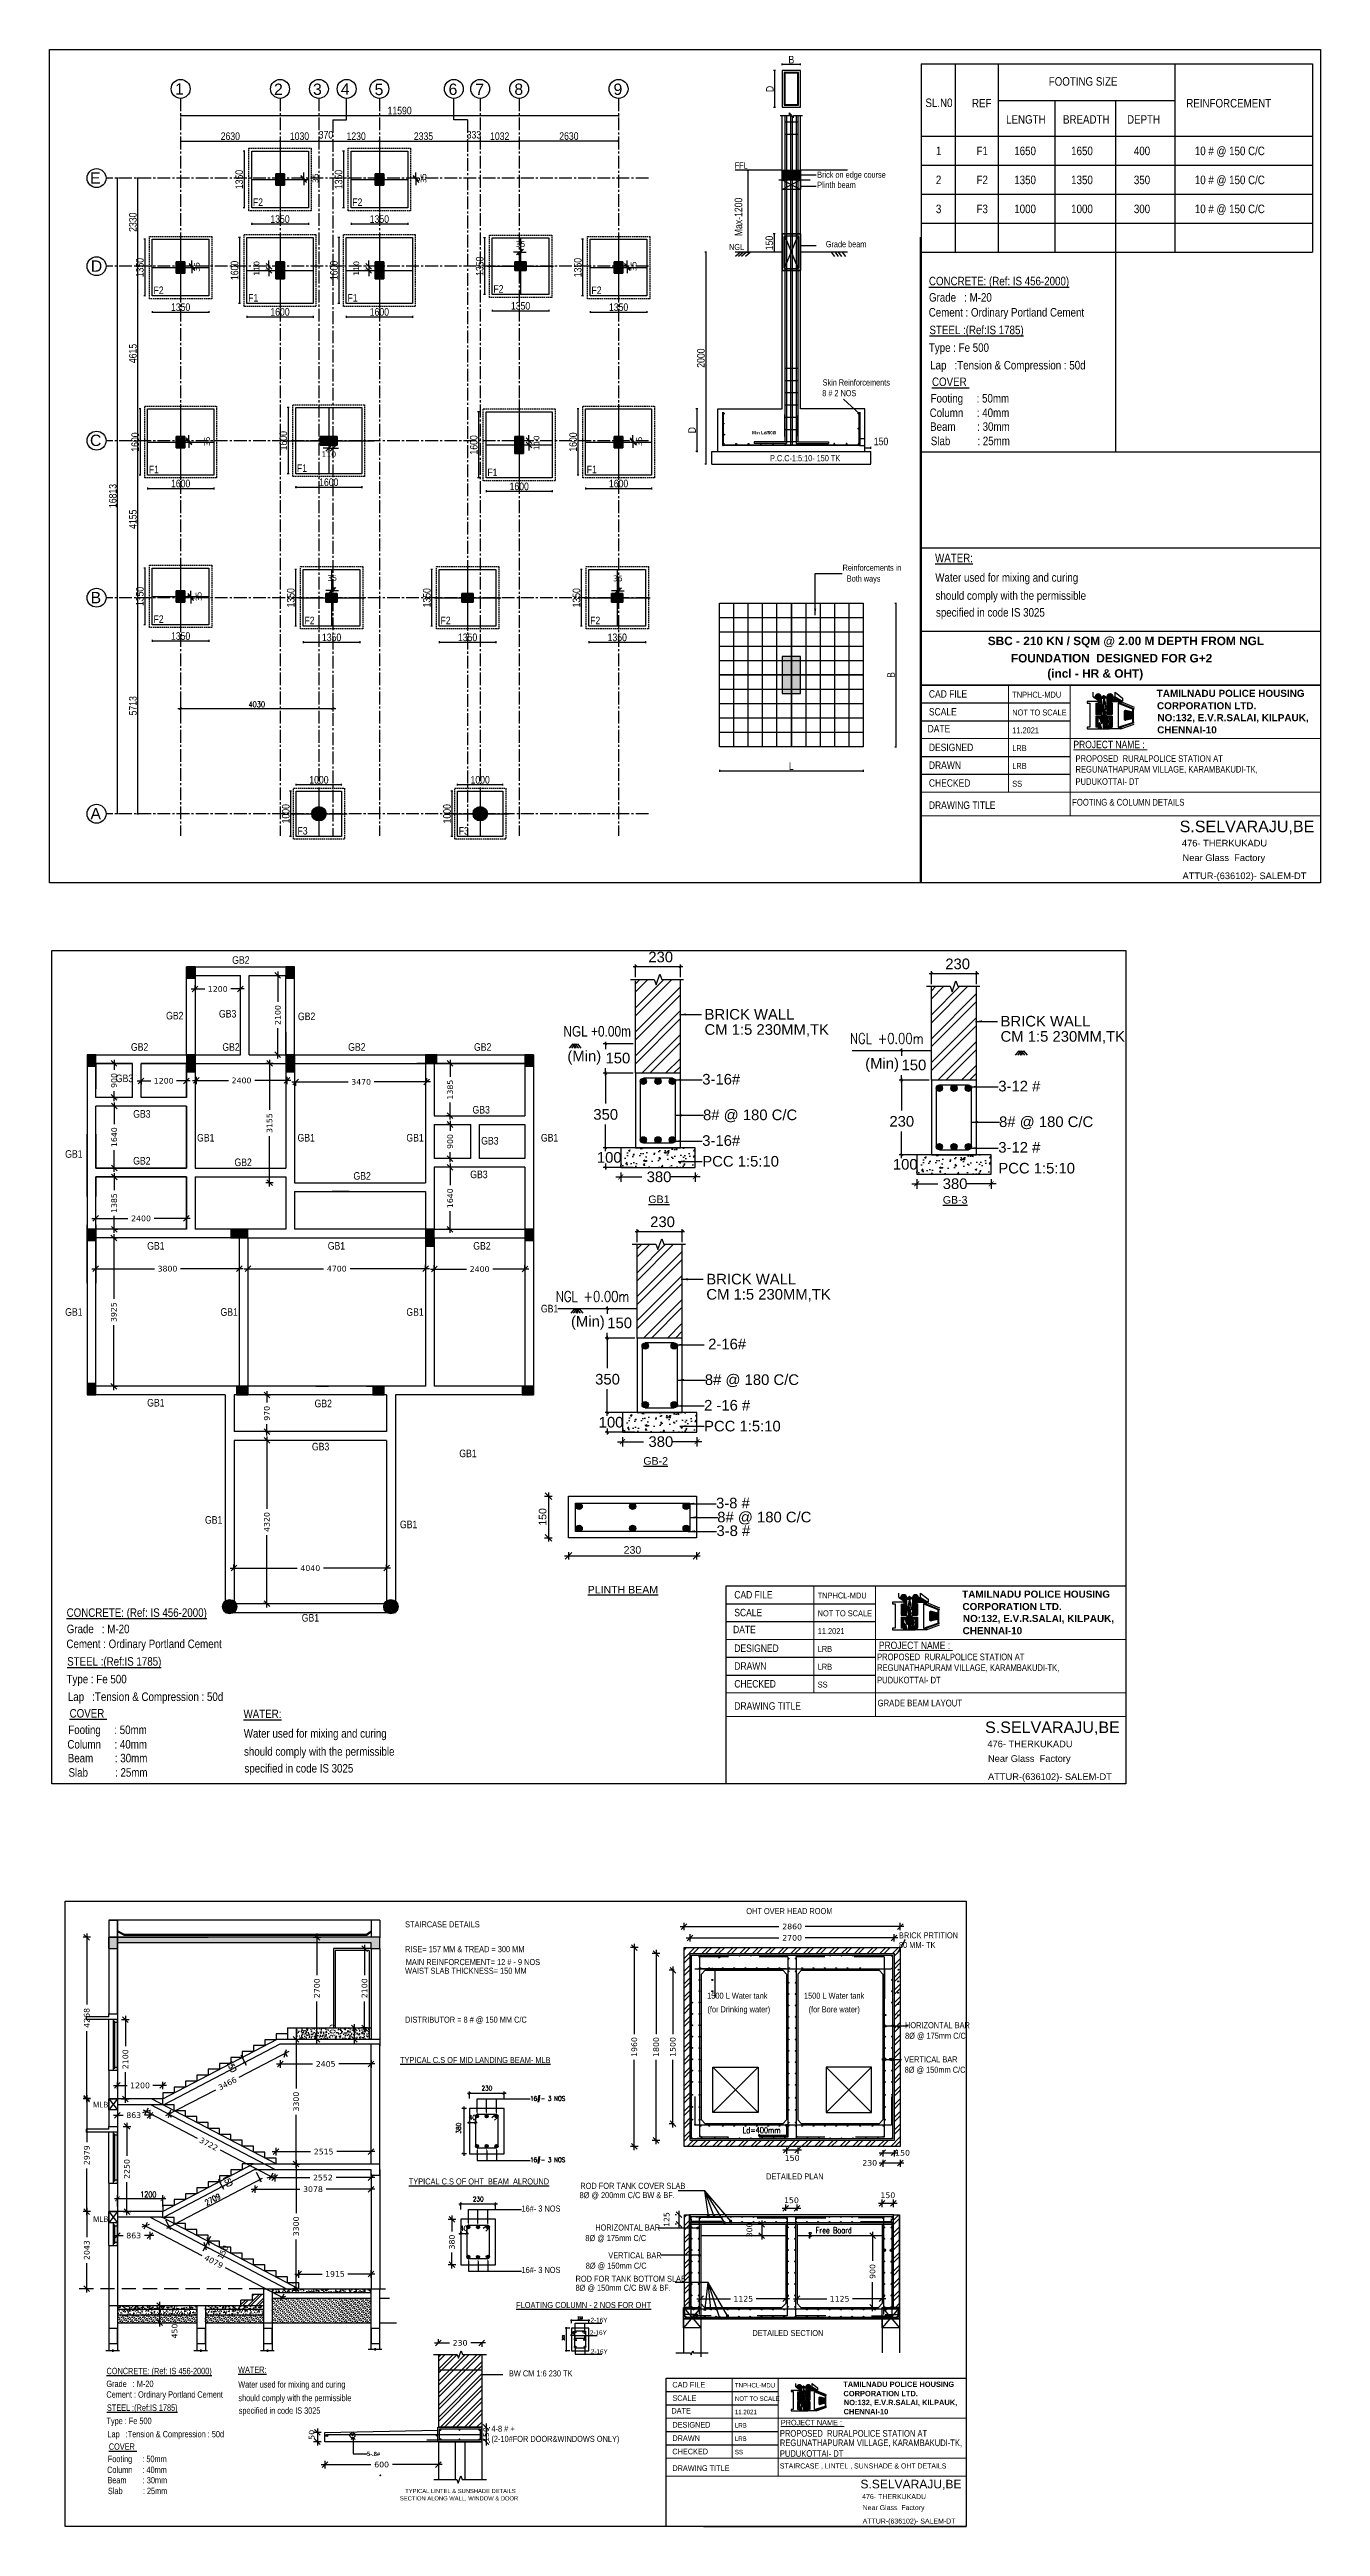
# Model space of a CAD drawing. Header units: millimetres. Extents: x 12977220 to 13113408, y -169657 to -55898.
# Drawn here: x 12979445 to 13013081, y -169657 to -104135 of the extents above; entities that cross this region are included whole.
import ezdxf
from ezdxf.enums import TextEntityAlignment as Align

# ---------------------------------------------------------------- set-up
doc = ezdxf.new("R2010")
doc.units = ezdxf.units.MM
doc.header["$LTSCALE"] = 3
doc.header["$PDMODE"] = 66
for name, pattern in [('CENTER', [2, 1.25, -0.25, 0.25, -0.25]), ('CENTER2', [1.125, 0.75, -0.125, 0.125, -0.125]), ('DASHED2', [0.375, 0.25, -0.125]), ('HIDDEN', [0.375, 0.25, -0.125])]:
    doc.linetypes.add(name, pattern=pattern)
for name, color, linetype in [('beam line', 253, 'Continuous'), ('C3', 2, 'Continuous'), ('CENTERLINE', 112, 'Continuous'), ('COLUMN', 6, 'Continuous'), ('COLUMN NEW', 112, 'Continuous'), ('COLUMN-NAME', 83, 'Continuous'), ('Columnfooting detail', 7, 'Continuous'), ('concrete', 253, 'Continuous'), ('DIM', 9, 'Continuous'), ('FOOTING', 60, 'Continuous'), ('GRID', 8, 'CENTER'), ('GRIDNAME', 83, 'Continuous'), ('main text', 4, 'Continuous'), ('MAINROD', 31, 'Continuous'), ('NT', 6, 'Continuous'), ('PLATES', 12, 'Continuous'), ('purlin angle', 253, 'Continuous'), ('RCCFRAME', 33, 'Continuous'), ('ROD', 211, 'Continuous'), ('rood', 6, 'Continuous'), ('text', 33, 'Continuous'), ('WALL', 7, 'Continuous')]:
    doc.layers.add(name, color=color, linetype=linetype)
doc.layers.add('sheet', color=7, linetype='Continuous', lineweight=5)
doc.styles.add('ariel', font='ARIAL.TTF')
doc.styles.add('aril', font='ARIAL.TTF', dxfattribs={"width": 0.8})
doc.styles.add('DIM - 6', font='ARIAL.TTF')
doc.styles.add('Jerry', font='verdana.TTF')
doc.styles.add('m', font='MICROSS.TTF', dxfattribs={"width": 0.9, "height": 350})
doc.styles.add('ROMANS', font='romans.shx', dxfattribs={"width": 0.8})
doc.styles.add('RS3', font='romans.shx', dxfattribs={"width": 0.75, "height": 150})
doc.styles.add('rs4', font='romans.shx', dxfattribs={"width": 0.8, "height": 200})
doc.styles.add('sheet - sub', font='ARIALN.TTF')
doc.styles.add('SM', font='swissc.ttf')
doc.styles.get("Standard").update_dxf_attribs({"font": 'ARIALBD.TTF', "height": 4.5})
doc.styles.add('STYLE1', font='romans.shx', dxfattribs={"width": 0.8})
doc.styles.add('TEXT', font='ARIALN.TTF')
doc.styles.add('TI', font='romans.shx', dxfattribs={"width": 0.8})
doc.styles.add('TITLE', font='ARIALBD.TTF')
doc.dimstyles.new('1', dxfattribs={"dimtxt": 1.75, "dimasz": 100, "dimexe": 100, "dimexo": 0, "dimgap": 25, "dimtad": 1, "dimdec": 0, "dimzin": 3, "dimdsep": 46, "dimtxsty": 'rs4', "dimblk": 'ARCHTICK', "dimcen": 2.5, "dimdle": 100, "dimclrd": 256, "dimclre": 256, "dimclrt": 6, "dimadec": 0, "dimazin": 0, "dimtfac": 1, "dimtdec": 0, "dimtmove": 2, "dimatfit": 3, "dimfxl": 1, "dimlwd": -1, "dimlwe": -1, "dimarcsym": 0})
doc.dimstyles.new('1NNN', dxfattribs={"dimtxt": 0.5, "dimasz": 0.625, "dimexe": 0.25, "dimexo": 0.25, "dimgap": 0.375, "dimtad": 1, "dimdec": 0, "dimzin": 0, "dimdsep": 46, "dimtxsty": 'ROMANS', "dimblk": 'ARCHTICK', "dimcen": 0.0225, "dimdle": 0.25, "dimclrd": 9, "dimclre": 9, "dimclrt": 4, "dimadec": 0, "dimazin": 0, "dimtfac": 1, "dimtdec": 0, "dimtofl": 0, "dimtmove": 0, "dimatfit": 3, "dimfxl": 1, "dimtvp": 0.25, "dimtolj": 1, "dimtzin": 0, "dimarcsym": 0})
doc.dimstyles.new('Dim 150-1', dxfattribs={"dimtxt": 2.5, "dimasz": 1.25, "dimexe": 1.25, "dimexo": 1.25, "dimtad": 1, "dimdec": 0, "dimdsep": 46, "dimtxsty": 'ROMANS', "dimblk1": 'ARCHTICK', "dimblk2": 'ARCHTICK', "dimsah": 1, "dimcen": 3.125, "dimdle": 1.25, "dimclrd": 9, "dimclre": 9, "dimclrt": 123, "dimadec": 0, "dimazin": 0, "dimtfac": 1, "dimtdec": 0, "dimtmove": 2, "dimatfit": 2, "dimldrblk": 'DOT', "dimfxl": 100, "dimarcsym": 0})
doc.dimstyles.new('ISO-25', dxfattribs={"dimtxt": 2.5, "dimasz": 2.5, "dimexe": 1.25, "dimexo": 0.625, "dimtad": 1, "dimtxsty": 'Standard', "dimcen": 2.5, "dimadec": 0, "dimazin": 0, "dimtfac": 1, "dimtmove": 0, "dimatfit": 3, "dimfxl": 1, "dimarcsym": 0})
doc.dimstyles.new('SEC1', dxfattribs={"dimscale": 100, "dimtxt": 2, "dimasz": 1, "dimexe": 1, "dimexo": 1, "dimgap": 1, "dimtad": 1, "dimdec": 0, "dimzin": 0, "dimdsep": 46, "dimtxsty": 'Standard', "dimblk": 'ARCHTICK', "dimcen": -1, "dimdle": 1, "dimclrd": 251, "dimclre": 251, "dimclrt": 4, "dimadec": 0, "dimazin": 0, "dimtfac": 0.5, "dimtdec": 0, "dimtix": 1, "dimtmove": 2, "dimatfit": 3, "dimldrblk": 'OPEN90', "dimfxl": 1, "dimtolj": 1, "dimtzin": 0, "dimlwd": -1, "dimarcsym": 0})
doc.dimstyles.get("Standard").update_dxf_attribs({"dimtxt": 0.18, "dimasz": 0.18, "dimexe": 0.18, "dimexo": 0.0625, "dimgap": 0.09, "dimtad": 0, "dimtih": 1, "dimtoh": 1, "dimdec": 0, "dimzin": 0, "dimdsep": 46, "dimtxsty": 'RS3', "dimblk": 'ARCHTICK', "dimcen": 0.09, "dimclrd": 8, "dimclre": 8, "dimclrt": 6, "dimadec": 0, "dimazin": 0, "dimtfac": 1, "dimtdec": 0, "dimtofl": 0, "dimtmove": 0, "dimatfit": 3, "dimfxl": 1, "dimtolj": 1, "dimtzin": 0, "dimarcsym": 0})
doc.dimstyles.new('SUGA', dxfattribs={"dimtxt": 200, "dimasz": 175, "dimexe": 100, "dimexo": 150, "dimgap": 50, "dimtad": 1, "dimdec": 0, "dimzin": 3, "dimdsep": 46, "dimtxsty": 'DIM - 6', "dimblk": 'OBLIQUE', "dimcen": 0, "dimdle": 100, "dimclrd": 8, "dimclre": 8, "dimclrt": 4, "dimadec": 0, "dimazin": 0, "dimtfac": 0.5, "dimtdec": 0, "dimtofl": 0, "dimtmove": 0, "dimatfit": 0, "dimfxl": 100, "dimfxlon": 1, "dimtolj": 1, "dimtzin": 0, "dimarcsym": 0})
pattern_1 = [(45, (10584183.33, 313246.265), (35.3553391, 106.0660172), [50, -50, 0, -50, 0, -50])]
pattern_2 = [(50, (10584183.33, 313246.27), (179.315046, -15.688034), [18.75, -206.25]), (355, (10584183.33, 313246.27), (-34.687833, 188.048033), [15, -165]), (100.4514, (10584198.27, 313244.96), (144.627345, 172.359886), [15.935047, -175.285528]), (46.1842, (10584183.33, 313296.27), (266.810262, -41.379754), [28.125, -309.375]), (96.6356, (10584205.57, 313292.82), (233.665676, 243.529468), [23.902572, -262.92825]), (351.1842, (10584183.33, 313296.27), (233.665486, 243.52965), [22.5, -247.5]), (21, (10584208.33, 313283.77), (149.226763, -100.654723), [18.75, -206.25]), (326, (10584208.33, 313283.77), (60.828833, 181.287511), [15, -165]), (71.4514, (10584220.77, 313275.38), (210.055657, 80.632624), [15.935047, -175.285528]), (37.5, (10584183.33, 313246.265), (3.0399638, 83.2234635), [0, -163, 0, -167.5, 0, -165.625]), (7.5, (10584183.33, 313246.265), (65.7673844, 98.602928), [0, -95.5, 0, -159.25, 0, -63.125]), (327.5, (10584127.58, 313246.265), (133.455609, -5.638718), [0, -62.5, 0, -195, 0, -258.75]), (317.5, (10584102.58, 313246.27), (145.7965423, 25.0262456), [0, -81.25, 0, -129.5, 0, -183.75])]
pattern_3 = [(50, (11095413.64, -21760.74), (179.315046, -15.688034), [18.75, -206.25]), (355, (11095413.64, -21760.74), (-34.687833, 188.048033), [15, -165]), (100.4514, (11095428.58, -21762.05), (144.627345, 172.359886), [15.935047, -175.285528]), (46.1842, (11095413.64, -21710.74), (266.810262, -41.379754), [28.125, -309.375]), (96.6356, (11095435.87, -21714.2), (233.665676, 243.529468), [23.902572, -262.92825]), (351.1842, (11095413.64, -21710.74), (233.665486, 243.52965), [22.5, -247.5]), (21, (11095438.64, -21723.24), (149.226763, -100.654723), [18.75, -206.25]), (326, (11095438.64, -21723.24), (60.828833, 181.287511), [15, -165]), (71.4514, (11095451.07, -21731.63), (210.055657, 80.632624), [15.935047, -175.285528]), (37.5, (11095413.64, -21760.74), (3.0399638, 83.2234635), [0, -163, 0, -167.5, 0, -165.625]), (7.5, (11095413.64, -21760.74), (65.7673844, 98.602928), [0, -95.5, 0, -159.25, 0, -63.125]), (327.5, (11095357.89, -21760.74), (133.455609, -5.638718), [0, -62.5, 0, -195, 0, -258.75]), (317.5, (11095332.89, -21760.74), (145.796542, 25.0262456), [0, -81.25, 0, -129.5, 0, -183.75])]

msp = doc.modelspace()

# ---------------------------------------------------------------- texts
at = {"layer": 'C3', "color": 3, "ltscale": 0.15, "char_height": 125, "attachment_point": 5, "style": 'ROMANS'}
for insert in [(12991019.5, -158063.4), (12990790.8, -160996.4)]:
    msp.add_mtext('\\A1;230', dxfattribs=dict(at, insert=insert))
at = {"layer": 'C3', "color": 3, "ltscale": 0.15, "insert": (12990270.2, -159121.3), "char_height": 125, "attachment_point": 5, "rotation": 90, "style": 'ROMANS'}
msp.add_mtext('\\A1;380', dxfattribs=at)
at = {"layer": 'COLUMN', "color": 1, "style": 'aril', "width": 0.8}
for s, p in [('SECTION ALONG WALL, WINDOW & DOOR', (12990283.1, -168922.7)), ('TYPICAL LINTEL & SUNSHADE DETAILS', (12990320.6, -168719.5))]:
    msp.add_text(s, height=110, dxfattribs=at).set_placement(p, align=Align.MIDDLE)
at = {"layer": 'COLUMN-NAME', "color": 6, "linetype": 'ByBlock', "ltscale": 500, "style": 'aril', "width": 0.8}
for s, height, p in [('OHT OVER HEAD ROOM ', 160, (12997885.3, -153458.9)), ('STAIRCASE DETAILS', 160, (12988854.8, -153809.2, 3514.7)), ('BRICK PRTITION', 160, (13001925.5, -154099.8)), ('RISE= 157 MM & TREAD = 300 MM', 160, (12988854.8, -154465.7, 3514.7)), ('80 MM- TK ', 160, (13001925.5, -154355.5)), ('WAIST SLAB THICKNESS= 150 MM', 160, (12988854.8, -155038, 3514.7)), ('MAIN REINFORCEMENT= 12 # - 9 NOS', 160, (12988873, -154807.5, 3514.7)), ('DISTRIBUTOR = 8 # @ 150 MM C/C', 160, (12988854.8, -156330.4, 3514.7)), ('8%%C @ 175mm C/C', 160, (13002086.6, -156756.1)), ('HORIZONTAL BAR', 160, (13002086.6, -156476.1)), ('%%UTYPICAL C.S OF MID LANDING BEAM- MLB', 160, (12988720.5, -157397.8)), ('VERTICAL BAR', 160, (13002063.9, -157382.4)), ('8%%C @ 150mm C/C', 160, (13002075.3, -157655.7)), ('%%UTYPICAL C.S OF OHT  BEAM  ALROUND', 160, (12988953, -160610.2)), ('DETAILED PLAN', 160, (12998410.1, -160478.6)), ('16#- 3 NOS', 160, (12991935.5, -161326.9)), ('8%%C @ 200mm C/C BW & BF.', 160, (12993472, -160972.2)), ('HORIZONTAL BAR', 160, (12993887.5, -161828.5)), ('8%%C @ 175mm C/C', 160, (12993625.4, -162108.5)), ('VERTICAL BAR', 160, (12994233.2, -162565.9)), ('16#- 3 NOS', 160, (12991935.5, -162950.4)), ('ROD FOR TANK BOTTOM SLAB', 160, (12993366.1, -163185.1)), ('8%%C @ 150mm C/C', 160, (12993636.7, -162839.2)), ('%%UFLOATING COLUMN - 2 NOS FOR OHT', 160, (12991795, -163878.2, 3965.1)), ('8%%C @ 150mm C/C BW & BF.', 160, (12993366.1, -163423.3)), ('2-16Y', 120, (12993764, -164257.8, 3965.1)), ('DETAILED SECTION', 160, (12998046, -164620.7)), ('2-16Y', 120, (12993747, -164587.6, 3965.1)), ('2-16Y', 120, (12993771.1, -165089.8, 3965.1)), ('BW CM 1:6 230 TK ', 160, (12991603.1, -165688.2))]:
    msp.add_text(s, height=height, dxfattribs=at).set_placement(p)
at = {"layer": 'COLUMN-NAME', "color": 3, "linetype": 'ByBlock', "ltscale": 500, "width": 0.8}
for s, style, p in [('1500 L Water tank', 'aril', (12996849.7, -155697.1)), ('(for Drinking water)', 'aril', (12996855.6, -156058)), ('1500 L Water tank', 'aril', (12999411, -155697.1)), ('(for Bore water)', 'aril', (12999534.4, -156058)), ('Ld=400mm', 'TI', (12997792.9, -159252.4)), ('ROD FOR TANK COVER SLAB', 'aril', (12993492.4, -160726)), ('Free Board', 'TI', (12999723.1, -161902.3, 2518.3))]:
    msp.add_text(s, height=160, dxfattribs=dict(at, style=style)).set_placement(p)
at = {"layer": 'COLUMN-NAME', "color": 6, "linetype": 'ByBlock', "ltscale": 500, "insert": (12991139.4, -167230.6), "char_height": 160, "attachment_point": 4, "style": 'aril'}
msp.add_mtext('4-8 # +\\P(2-10#FOR DOOR&WINDOWS ONLY)', dxfattribs=at)
at = {"layer": 'DIM', "color": 4, "linetype": 'Continuous', "ltscale": 400, "style": 'TEXT'}
for s, p in [('F2', (12984827.1, -108273.5, 3965.1)), ('F2', (12987457.1, -108273.5, 3965.1)), ('F2', (12982197.1, -110603.5, 3965.1)), ('F2', (12991192.1, -110568.5, 3965.1)), ('F2', (12993787.1, -110603.5, 3965.1)), ('F2', (12982197.1, -119303.5, 3965.1)), ('F2', (12986192.1, -119338.5, 3965.1)), ('F2', (12989792.1, -119338.5, 3965.1)), ('F2', (12993752.1, -119338.5, 3965.1)), ('F3', (12986007.1, -124901.6, 3965.1)), ('F3', (12990274.7, -124901.6, 3965.1))]:
    msp.add_text(s, height=200, dxfattribs=at).set_placement(p)
at = {"layer": 'DIM', "color": 3, "linetype": 'Continuous', "ltscale": 400, "style": 'TEXT'}
for p in [(12984702.1, -110803.5, 3965.1), (12987332.1, -110803.5, 3965.1), (12982072.1, -115343.5, 3965.1), (12985992.1, -115308.5, 3965.1), (12991032.1, -115418.5, 3965.1), (12993662.1, -115343.5, 3965.1)]:
    msp.add_text('F1', height=200, dxfattribs=at).set_placement(p)
at = {"layer": 'DIM', "color": 1, "linetype": 'Continuous', "ltscale": 400, "style": 'TEXT'}
for s, p in [('GB2', (12984279.7, -128320.9, 3965.1)), ('GB2', (12982529.7, -129790.9, 3965.1)), ('GB3', (12983929.7, -129740.9, 3965.1)), ('GB2', (12986019.7, -129810.9, 3965.1)), ('GB2', (12981599.7, -130620.9, 3965.1)), ('GB2', (12984019.7, -130620.9, 3965.1)), ('GB2', (12987349.7, -130620.9, 3965.1)), ('GB2', (12990679.7, -130620.9, 3965.1)), ('GB3', (12981199.7, -131450.9, 3965.1)), ('GB3', (12981659.7, -132390.9, 3965.1)), ('GB3', (12990639.7, -132280.9, 3965.1)), ('GB1', (12983349.7, -133020.9, 3965.1)), ('GB1', (12986009.7, -133020.9, 3965.1)), ('GB1', (12988889.7, -133020.9, 3965.1)), ('GB3', (12990869.7, -133100.9, 3965.1)), ('GB1', (12992449.7, -133020.9, 3965.1)), ('GB1', (12979859.7, -133450.7, 3965.1)), ('GB2', (12981659.7, -133630.9, 3965.1)), ('GB2', (12984339.7, -133670.9, 3965.1)), ('GB2', (12987489.7, -134030.9, 3965.1)), ('GB3', (12990579.7, -133990.9, 3965.1)), ('GB1', (12982029.7, -135880.9, 3965.1)), ('GB1', (12986809.7, -135880.9, 3965.1)), ('GB2', (12990659.7, -135880.9, 3965.1)), ('GB1', (12979859.7, -137630.9, 3965.1)), ('GB1', (12983969.7, -137630.9, 3965.1)), ('GB1', (12988889.7, -137630.9, 3965.1)), ('GB1', (12992449.7, -137540.9, 3965.1)), ('GB1', (12982029.7, -140030.9, 3965.1)), ('GB2', (12986459.7, -140050.9, 3965.1)), ('GB3', (12986389.7, -141190.9, 3965.1)), ('GB1', (12990289.7, -141371.6, 3965.1)), ('GB1', (12983559.7, -143130.9, 3965.1)), ('GB1', (12988719.7, -143250.9, 3965.1)), ('GB1', (12986119.7, -145720.9, 3965.1))]:
    msp.add_text(s, height=200, dxfattribs=at).set_placement(p)
at = {"layer": 'DIM', "color": 6, "char_height": 125, "attachment_point": 5, "style": 'ROMANS'}
for insert in [(12990635.6, -158837.5), (12990406.8, -161770.6)]:
    msp.add_mtext('\\A1;40', dxfattribs=dict(at, insert=insert))
at = {"layer": 'GRIDNAME', "style": 'ariel'}
for s, p in [('1', (12982766.1, -105330.3)), ('2', (12985386.2, -105335.4)), ('3', (12986416.9, -105335.4)), ('4', (12987153.6, -105330.3)), ('5', (12988048.3, -105340.8)), ('6', (12990005.2, -105335.9)), ('7', (12990712.4, -105341.2)), ('8', (12991747.2, -105335.4)), ('9', (12994371.2, -105335.4)), ('E', (12980516.7, -107683)), ('D', (12980537.3, -110013)), ('C', (12980515.6, -114622.8)), ('B', (12980531.8, -118783)), ('A', (12980528.5, -124498))]:
    msp.add_text(s, height=300, rotation=360, dxfattribs=at).set_placement(p)
at = {"layer": 'main text', "insert": (12987844.9, -167738.6), "char_height": 110, "attachment_point": 4}
msp.add_mtext('5-.8# ', dxfattribs=at)
at = {"layer": 'purlin angle', "color": 55, "true_color": 0x9f955b}
for s, height, style, p in [('FFL', 162, 'SM', (12997579.7, -107283.4)), ('Brick on edge course', 162, 'SM', (12999761.6, -107527.2)), ('Plinth beam', 162, 'SM', (12999761.6, -107795.2)), ('NGL', 162, 'SM', (12997429.7, -109438.9)), ('Grade beam', 162, 'SM', (12999989.4, -109364.2)), ('8 # 2 NOS', 162, 'SM', (12999895.9, -113305.4)), ('Skin Reinforcements', 162, 'SM', (12999904, -113022.4)), ('P.C.C-1:5:10- 150 TK', 162, 'SM', (12998513.7, -115025.2)), ('Reinforcements in', 162, 'SM', (13000432.5, -117921.9)), ('Both ways', 162, 'SM', (13000543.9, -118210)), ('(Min)', 280.91, 'DIM - 6', (12993150.5, -130900.6, 3965.1)), ('(Min)', 280.91, 'DIM - 6', (13001032.1, -131094.6)), ('(Min)', 280.91, 'DIM - 6', (12993245.4, -137917.2, 3965.1))]:
    msp.add_text(s, height=height, dxfattribs=dict(at, style=style)).set_placement(p)
msp.add_text('Min Ld/50%%C', height=84.375, dxfattribs=at).set_placement((12998039.9, -114313.2))
at = {"layer": 'purlin angle', "color": 55, "true_color": 0x9f955b, "width": 0.8}
for style, p in [('DIM - 6', (12993044.2, -130246.2, 3965.1)), ('STYLE1', (13000631.9, -130435.7)), ('STYLE1', (12992845.2, -137258.2, 3965.1))]:
    msp.add_text('NGL +0.00m', height=280.91, dxfattribs=dict(at, style=style)).set_placement(p)
at = {"layer": 'purlin angle', "color": 55, "true_color": 0x9f955b, "style": 'DIM - 6'}
for s, height, p in [('3-16#', 280.91, (12996719.9, -131373, 3965.1)), ('3-12 # ', 280.91, (13004554.2, -131555.3)), ('8# @ 180 C/C', 280.908, (12996740.3, -132315.9, 3965.1)), ('8# @ 180 C/C', 280.908, (13004574.6, -132498.2)), ('3-16#', 280.91, (12996719.9, -132995.7, 3965.1)), ('3-12 # ', 280.91, (13004554.2, -133175.1)), (' 2-16#', 280.91, (12996767.6, -138377.8, 3965.1)), ('8# @ 180 C/C', 280.908, (12996787.9, -139320.7, 3965.1)), ('2 -16 # ', 280.91, (12996767.6, -139997.6, 3965.1)), ('3-8 # ', 280.91, (12997083.7, -142584.1)), ('8# @ 180 C/C', 280.908, (12997116.1, -142955.3)), ('3-8 # ', 280.91, (12997095.7, -143317.2))]:
    msp.add_text(s, height=height, dxfattribs=at).set_placement(p, align=Align.MIDDLE_LEFT)
at = {"layer": 'purlin angle', "color": 2, "style": 'DIM - 6'}
for s, p in [('%%UGB1', (12995292.6, -134648.6, 3965.1)), ('%%UGB-3', (13003086.1, -134664.2)), ('%%UGB-2', (12995160.2, -141569.7, 3965.1)), ('%%UPLINTH BEAM', (12993687.7, -144976.1))]:
    msp.add_text(s, height=200, dxfattribs=at).set_placement(p)
at = {"layer": 'purlin angle', "color": 55, "true_color": 0x9f955b, "attachment_point": 4, "style": 'DIM - 6'}
for s, insert, char_height in [('\\A1;230', (12995292.7, -128141.6, 3965.1), 280.91), ('\\A1;230', (13003151.3, -128324), 280.91), ('BRICK WALL', (12996779.9, -129657.8, 3965.1), 280.91), ('BRICK WALL', (13004614.2, -129840.1), 280.91), ('CM 1:5 230MM,TK', (12996779.9, -130084.4, 3965.1), 280.908), ('CM 1:5 230MM,TK', (13004614.2, -130266.7), 280.908), ('\\A1;150', (12994159, -130815.3, 3965.1), 280.91), ('\\A1;150', (13001993.3, -130997.6), 280.91), ('\\A1;350', (12993837.5, -132306.2, 3965.1), 280.91), ('\\A1;230', (13001671.8, -132488.5), 280.91), ('\\A1;100', (12993930.9, -133443.5, 3965.1), 280.91), ('PCC 1:5:10', (12996720.4, -133546.2, 3965.1), 280.91), ('\\A1;100', (13001765.2, -133625.8), 280.91), ('PCC 1:5:10', (13004554.7, -133728.6), 280.91), ('\\A1;380', (12995248.7, -133956.6, 3965.1), 280.91), ('\\A1;380', (13003083, -134139), 280.91), ('\\A1;230', (12995340.4, -135146.5, 3965.1), 280.91), ('CM 1:5 230MM,TK', (12996827.5, -137089.2, 3965.1), 280.908), ('BRICK WALL', (12996827.5, -136662.6, 3965.1), 280.91), ('\\A1;150', (12994206.6, -137820.2, 3965.1), 280.91), ('\\A1;350', (12993885.2, -139311, 3965.1), 280.91), ('\\A1;100', (12993978.5, -140448.3, 3965.1), 280.91), ('\\A1;380', (12995296.4, -140961.5, 3965.1), 280.91), ('PCC 1:5:10', (12996768.1, -140551.1, 3965.1), 280.91)]:
    msp.add_mtext(s, dxfattribs=dict(at, insert=insert, char_height=char_height))
at = {"layer": 'sheet', "color": 6}
for s, height, style, p in [('SBC - 210 KN / SQM @ 2.00 M DEPTH FROM NGL', 224, 'TITLE', (13004276, -119890.7)), ('%%UPROJECT NAME : ', 196.343, 'sheet - sub', (13006541.8, -122617.5)), ('FOOTING & COLUMN DETAILS ', 178.2, 'sheet - sub', (13006508.6, -124135.9)), ('%%UPROJECT NAME : ', 196.343, 'sheet - sub', (13001393, -146446.8)), ('GRADE BEAM LAYOUT', 178.2, 'sheet - sub', (13001359.8, -147965.1)), ('%%UPROJECT NAME : ', 147.257, 'sheet - sub', (12998797.4, -166984.2)), ('STAIRCASE , LINTEL , SUNSHADE & OHT DETAILS', 133.65, 'sheet - sub', (12998772.5, -168123))]:
    msp.add_text(s, height=height, dxfattribs=dict(at, style=style)).set_placement(p)
at = {"layer": 'sheet', "color": 1, "style": 'TITLE'}
for s, height, p in [('FOUNDATION  DESIGNED FOR G+2 ', 224, (13004887.6, -120348.1)), ('(incl - HR & OHT) ', 224, (13005851, -120751.3)), ('TAMILNADU POLICE HOUSING', 188.179, (13008746.8, -121259.5)), ('CORPORATION LTD.', 188.179, (13008752.9, -121588.1)), ('NO:132, E.V.R.SALAI, KILPAUK,', 188.179, (13008765.8, -121903)), (' CHENNAI-10', 188.179, (13008685.2, -122225.4)), ('TAMILNADU POLICE HOUSING', 188.179, (13003598, -145088.7)), ('CORPORATION LTD.', 188.179, (13003604.1, -145417.4)), (' CHENNAI-10', 188.179, (13003536.4, -146054.7)), ('NO:132, E.V.R.SALAI, KILPAUK,', 188.179, (13003617, -145732.2)), ('TAMILNADU POLICE HOUSING', 141.134, (13000451.1, -165965.7)), ('CORPORATION LTD.', 141.134, (13000455.7, -166212.2)), ('NO:132, E.V.R.SALAI, KILPAUK,', 141.134, (13000465.3, -166448.3)), (' CHENNAI-10', 141.134, (13000404.9, -166690.2))]:
    msp.add_text(s, height=height, dxfattribs=at).set_placement(p)
at = {"layer": 'sheet', "color": 3, "style": 'sheet - sub'}
for s, height, p in [('CAD FILE', 196.34, (13002717.2, -121279.5)), ('TNPHCL-MDU', 156.82, (13004922.8, -121279.5)), ('SCALE', 196.34, (13002717.2, -121750.7)), ('NOT TO SCALE', 156.816, (13004922.8, -121750.7)), ('DATE', 196.34, (13002683.4, -122199, -5837.1)), ('DESIGNED', 196.34, (13002717.2, -122693.1)), ('11.2021', 156.82, (13004922.8, -122221.9)), ('DRAWN', 196.34, (13002717.2, -123164.4)), ('LRB', 156.82, (13004922.8, -122693.1)), ('LRB', 156.82, (13004922.8, -123164.4)), ('CHECKED', 196.34, (13002717.2, -123635.6)), ('SS', 156.82, (13004922.8, -123635.6)), ('DRAWING TITLE', 196.343, (13002717.2, -124221.7)), ('SCALE', 196.34, (12997568.4, -145579.9)), ('CAD FILE', 196.34, (12997568.4, -145108.7)), ('TNPHCL-MDU', 156.82, (12999774, -145108.7)), ('NOT TO SCALE', 156.816, (12999774, -145579.9)), ('DATE', 196.34, (12997534.7, -146028.3, -5837.1)), ('11.2021', 156.82, (12999774, -146051.2)), ('DESIGNED', 196.34, (12997568.4, -146522.4)), ('LRB', 156.82, (12999774, -146522.4)), ('CHECKED', 196.34, (12997568.4, -147464.8)), ('DRAWN', 196.34, (12997568.4, -146993.6)), ('SS', 156.82, (12999774, -147464.8)), ('LRB', 156.82, (12999774, -146993.6)), ('DRAWING TITLE', 196.343, (12997568.4, -148051)), ('SCALE', 147.26, (12995928.9, -166334.1)), ('CAD FILE', 147.26, (12995928.9, -165980.7)), ('TNPHCL-MDU', 117.61, (12997583.1, -165980.7)), ('NOT TO SCALE', 117.612, (12997583.1, -166334.1)), ('DATE', 147.26, (12995903.6, -166670.3, -4377.8)), ('DESIGNED', 147.26, (12995928.9, -167040.9)), ('11.2021', 117.61, (12997583.1, -166687.5)), ('LRB', 117.61, (12997583.1, -167040.9)), ('CHECKED', 147.26, (12995928.9, -167747.8)), ('DRAWN', 147.26, (12995928.9, -167394.4)), ('SS', 117.61, (12997583.1, -167747.8)), ('LRB', 117.61, (12997583.1, -167394.4)), ('DRAWING TITLE', 147.257, (12995928.9, -168187.4))]:
    msp.add_text(s, height=height, dxfattribs=at).set_placement(p)
at = {"layer": 'sheet', "color": 10, "style": 'sheet - sub'}
for s, p in [('PROPOSED  RURALPOLICE STATION AT', (13006598.1, -122979.1)), ('REGUNATHAPURAM VILLAGE, KARAMBAKUDI-TK,', (13006598.1, -123261.8)), ('PUDUKOTTAI- DT', (13006598.1, -123586.2)), ('PROPOSED  RURALPOLICE STATION AT', (13001346.9, -146741.5)), ('REGUNATHAPURAM VILLAGE, KARAMBAKUDI-TK,', (13001346.9, -147026.9)), ('PUDUKOTTAI- DT', (13001346.9, -147355.4)), ('PROPOSED  RURALPOLICE STATION AT', (12998773.3, -167282.9)), ('REGUNATHAPURAM VILLAGE, KARAMBAKUDI-TK,', (12998773.3, -167531.3)), ('PUDUKOTTAI- DT', (12998773.3, -167815))]:
    msp.add_text(s, height=175, dxfattribs=at).set_placement(p)
at = {"layer": 'text', "color": 240, "style": 'TEXT'}
for s, height, p in [('SL.N0', 225, (13002625.8, -105656.5)), ('REF', 225, (13003858.2, -105666)), ('FOOTING SIZE', 225, (13005889.7, -105091.5)), ('REINFORCEMENT', 225, (13009529.2, -105667)), ('LENGTH', 225, (13004760.7, -106096.5)), ('BREADTH', 225, (13006266.2, -106096.5)), ('DEPTH', 225, (13007961.2, -106096.5)), ('1', 225, (13002902.8, -106928.5)), ('F1', 225, (13003977.7, -106928.5)), ('1650', 225, (13004977.2, -106928.5)), ('1650', 225, (13006482.7, -106928.5)), ('400', 225, (13008142.2, -106928.5)), ('10 # @ 150 C/C', 225, (13009756.2, -106928.5)), ('2', 225, (13002902.8, -107695.5)), ('F2', 225, (13003977.7, -107695.5)), ('1350', 225, (13004977.2, -107695.5)), ('1350', 225, (13006482.7, -107695.5)), ('350', 225, (13008142.2, -107695.5)), ('10 # @ 150 C/C', 225, (13009756.2, -107695.5)), ('3', 225, (13002902.8, -108462.5)), ('F3', 225, (13003977.7, -108462.5)), ('1000', 225, (13004977.2, -108462.5)), ('1000', 225, (13006482.7, -108462.5)), ('300', 225, (13008142.2, -108462.5)), ('10 # @ 150 C/C', 225, (13009756.2, -108462.5)), ('%%UCONCRETE: (Ref: IS 456-2000)', 225, (13002719.1, -110372.5)), ('%%USTEEL :(Ref:IS 1785)', 225, (13002732.4, -111664.1)), ('%%UCOVER ', 225, (13002799.1, -113036.3)), ('%%UWATER:', 225, (13002881.2, -117696.2)), ('%%UCONCRETE: (Ref: IS 456-2000)', 225, (12979898.1, -145595.2)), ('%%USTEEL :(Ref:IS 1785)', 225, (12979911.4, -146886.9)), ('%%UCOVER ', 225, (12979977.2, -148259.1)), ('%%UWATER:', 225, (12984579.7, -148273.7)), ('%%UCONCRETE: (Ref: IS 456-2000)', 168.75, (12980954.8, -165629.9)), ('%%UWATER:', 168.75, (12984435.4, -165596)), ('%%USTEEL :(Ref:IS 1785)', 168.75, (12980964.8, -166598.7)), ('%%UCOVER ', 168.75, (12981014.8, -167627.8))]:
    msp.add_text(s, height=height, dxfattribs=at).set_placement(p)
at = {"layer": 'text', "color": 6, "style": 'TEXT'}
for s, height, p in [('Grade   : M-20  ', 225, (13002720.4, -110804, 741.4)), ('Cement : Ordinary Portland Cement', 225, (13002713.6, -111199.1, 741.4)), ('Type : Fe 500', 225, (13002717.1, -112131.8)), ('Lap   :Tension & Compression : 50d ', 225, (13002751.4, -112597.3)), ('Footing     : 50mm', 225, (13002763, -113472.9, 1285)), ('Column     : 40mm', 225, (13002739.2, -113856.4, 1285)), ('Beam        : 30mm', 225, (13002749.4, -114221.6, 1285)), ('Slab          : 25mm', 225, (13002768, -114601.2, 1285)), ('Water used for mixing and curing ', 225, (13002886.9, -118212.9, 585.8)), ('should comply with the permissible ', 225, (13002893.6, -118691.3, 585.8)), ('specified in code IS 3025', 225, (13002905.1, -119136.4, 585.8)), ('Grade   : M-20', 225, (12979899.4, -146026.8, 741.4)), ('Cement : Ordinary Portland Cement', 225, (12979892.6, -146421.8, 741.4)), ('Type : Fe 500', 225, (12979896, -147354.5)), ('Lap   :Tension & Compression : 50d ', 225, (12979930.4, -147820)), ('Footing     : 50mm', 225, (12979942, -148695.7, 1285)), ('Water used for mixing and curing ', 225, (12984585.4, -148790.4, 585.8)), ('Column     : 40mm', 225, (12979918.2, -149079.1, 1285)), ('Beam        : 30mm', 225, (12979928.4, -149444.3, 1285)), ('should comply with the permissible ', 225, (12984592.1, -149268.7, 585.8)), ('Slab          : 25mm', 225, (12979947, -149823.9, 1285)), ('specified in code IS 3025', 225, (12984603.5, -149713.8, 585.8)), ('Grade   : M-20  ', 168.75, (12980950.4, -165967.3, 556)), ('Cement : Ordinary Portland Cement', 168.75, (12980950.7, -166249.9, 556)), ('Water used for mixing and curing ', 168.75, (12984439.7, -165983.5, 439.3)), ('should comply with the permissible ', 168.75, (12984444.6, -166342.3, 439.3)), ('Type : Fe 500', 168.75, (12980953.3, -166949.4)), ('specified in code IS 3025', 168.75, (12984453.3, -166676.1, 439.3)), ('Lap   :Tension & Compression : 50d ', 168.75, (12980979, -167298.6)), ('Column     : 40mm', 168.75, (12980969.9, -168242.9, 963.8)), ('Beam        : 30mm', 168.75, (12980977.5, -168516.8, 963.8)), ('Footing     : 50mm', 168.75, (12980987.7, -167955.3, 963.8)), ('Slab          : 25mm', 168.75, (12980991.5, -168801.5, 963.8))]:
    msp.add_text(s, height=height, dxfattribs=at).set_placement(p)
at = {"layer": 'text', "color": 4, "ltscale": 0.15, "style": 'm', "width": 0.9}
for p in [(12980597.9, -158573.7), (12980601.2, -161599.5)]:
    msp.add_text('MLB', height=150, dxfattribs=at).set_placement(p)
at = {"layer": 'text', "color": 6, "style": 'ROMANS', "width": 0.8}
for p in [(12992164.2, -158393.9), (12992164.2, -160017.3)]:
    msp.add_text('16#- 3 NOS', height=120, dxfattribs=at).set_placement(p)
at = {"layer": 'WALL', "color": 6, "style": 'ariel'}
for height, p in [(304.128, (13009353.1, -124838.2)), (304.128, (13004204.3, -148667.4)), (228.096, (13000905.8, -168649.7))]:
    msp.add_text('S.SELVARAJU,BE', height=height, dxfattribs=at).set_placement(p)
at = {"layer": 'WALL', "color": 8, "style": 'ariel'}
for s, height, p in [('476- THERKUKADU', 176, (13009413.5, -125216.4)), ('Near Glass  Factory', 176, (13009430.3, -125602.3)), ('ATTUR-(636102)- SALEM-DT', 176, (13009430.3, -126079.9)), ('476- THERKUKADU', 176, (13004264.7, -149045.7)), ('Near Glass  Factory', 176, (13004281.5, -149431.5)), ('ATTUR-(636102)- SALEM-DT', 176, (13004281.5, -149909.1)), ('476- THERKUKADU', 132, (13000951.1, -168933.4)), ('ATTUR-(636102)- SALEM-DT', 132, (13000963.7, -169581)), ('Near Glass  Factory', 132, (13000963.7, -169222.8))]:
    msp.add_text(s, height=height, dxfattribs=at).set_placement(p)

# ---------------------------------------------------------------- blocks, each defined once
blk = doc.blocks.new('_Oblique')
at = {"color": 0, "linetype": 'ByBlock', "lineweight": -2}
blk.add_line((-0.5, -0.5), (0.5, 0.5), dxfattribs=at)
blk = doc.blocks.new('_ARCHTICK')
at = {"color": 0, "linetype": 'ByBlock', "const_width": 0.15}
blk.add_lwpolyline([(-0.5, -0.5), (0.5, 0.5)], dxfattribs=at)
blk = doc.blocks.new('*D1012')
at = {"layer": 'Defpoints', "color": 0, "transparency": 16777216}
for p in [(12993177, -143502), (12996567, -143502), (12996567, -143980)]:
    blk.add_point(p, dxfattribs=at)
at = {"layer": 'purlin angle', "color": 7, "lineweight": -2, "transparency": 16777216}
for p, q in [((12993077, -143980), (12996667, -143980)), ((12993177, -143880), (12993177, -144080)), ((12996567, -143880), (12996567, -144080))]:
    blk.add_line(p, q, dxfattribs=at)
at = {"layer": 'purlin angle', "color": 7, "lineweight": -2, "transparency": 16777216, "xscale": 175, "yscale": 175, "zscale": 175, "rotation": 180}
blk.add_blockref('_Oblique', (12993177, -143980), dxfattribs=at)
at = {"layer": 'purlin angle', "color": 7, "lineweight": -2, "transparency": 16777216, "xscale": 175, "yscale": 175, "zscale": 175}
blk.add_blockref('_Oblique', (12996567, -143980), dxfattribs=at)
at = {"layer": 'purlin angle', "color": 7, "transparency": 16777216, "insert": (12994872, -143827), "char_height": 200, "attachment_point": 5, "style": 'DIM - 6'}
blk.add_mtext('\\A1;230', dxfattribs=at)
blk = doc.blocks.new('*D1013')
at = {"layer": 'Defpoints', "color": 0, "transparency": 16777216}
for p in [(12991981, -142403), (12991981, -143502), (12992647, -143502)]:
    blk.add_point(p, dxfattribs=at)
at = {"layer": 'purlin angle', "color": 7, "lineweight": -2, "transparency": 16777216}
for p, q in [((12992547, -142403), (12992747, -142403)), ((12992647, -142303), (12992647, -143602)), ((12992547, -143502), (12992747, -143502))]:
    blk.add_line(p, q, dxfattribs=at)
at = {"layer": 'purlin angle', "color": 7, "lineweight": -2, "transparency": 16777216, "xscale": 175, "yscale": 175, "zscale": 175}
for p, rotation in [((12992647, -142403), 90), ((12992647, -143502), 270)]:
    blk.add_blockref('_Oblique', p, dxfattribs=dict(at, rotation=rotation))
at = {"layer": 'purlin angle', "color": 7, "transparency": 16777216, "insert": (12992495, -142952), "char_height": 200, "attachment_point": 5, "rotation": 90, "style": 'DIM - 6'}
blk.add_mtext('\\A1;150', dxfattribs=at)
blk = doc.blocks.new('*D1014')
at = {"layer": 'Defpoints', "color": 0, "ltscale": 0.15, "transparency": 16777216}
for p in [(12981241, -160991), (12981241, -161190), (12982441, -161190)]:
    blk.add_point(p, dxfattribs=at)
at = {"layer": 'text', "color": 8, "lineweight": -2, "ltscale": 0.15, "transparency": 16777216}
for p, q in [((12982521, -160991), (12981161, -160991)), ((12981241, -161190), (12981241, -160891)), ((12982441, -161190), (12982441, -160891))]:
    blk.add_line(p, q, dxfattribs=at)
at = {"layer": 'text', "color": 8, "lineweight": -2, "ltscale": 0.15, "transparency": 16777216, "xscale": 120, "yscale": 120, "zscale": 120, "rotation": 180}
blk.add_blockref('_ARCHTICK', (12981241, -160991), dxfattribs=at)
at = {"layer": 'text', "color": 8, "lineweight": -2, "ltscale": 0.15, "transparency": 16777216, "xscale": 120, "yscale": 120, "zscale": 120}
blk.add_blockref('_ARCHTICK', (12982441, -160991), dxfattribs=at)
at = {"layer": 'text', "color": 6, "ltscale": 0.15, "transparency": 16777216, "insert": (12982060, -160874), "char_height": 150, "attachment_point": 5, "style": 'RS3'}
blk.add_mtext('1200', dxfattribs=at)
blk = doc.blocks.new('*D1015')
at = {"layer": 'C3', "color": 8, "lineweight": -2, "ltscale": 0.15, "transparency": 16777216}
for p, q in [((12986521, -153969), (12986521, -155071)), ((12986421, -154069), (12986621, -154069)), ((12986521, -156869), (12986521, -155766)), ((12986421, -156769), (12986621, -156769))]:
    blk.add_line(p, q, dxfattribs=at)
at = {"layer": 'Defpoints', "color": 0, "ltscale": 0.15, "transparency": 16777216}
for p in [(12986317, -154069), (12986317, -156769), (12986521, -156769)]:
    blk.add_point(p, dxfattribs=at)
at = {"layer": 'C3', "color": 8, "lineweight": -2, "ltscale": 0.15, "transparency": 16777216, "xscale": 150, "yscale": 150, "zscale": 150}
for p, rotation in [((12986521, -154069), 90), ((12986521, -156769), 270)]:
    blk.add_blockref('_Oblique', p, dxfattribs=dict(at, rotation=rotation))
at = {"layer": 'C3', "ltscale": 0.15, "transparency": 16777216, "insert": (12986521, -155419), "char_height": 150, "attachment_point": 5, "rotation": 90, "style": 'Jerry'}
blk.add_mtext('2700', dxfattribs=at)
blk = doc.blocks.new('*D1016')
at = {"layer": 'C3', "color": 8, "lineweight": -2, "ltscale": 0.15, "transparency": 16777216}
for p, q in [((12985341, -159742), (12986352, -159742)), ((12985441, -159842), (12985441, -159642)), ((12988056, -159742), (12987046, -159742)), ((12987956, -159842), (12987956, -159642))]:
    blk.add_line(p, q, dxfattribs=at)
at = {"layer": 'Defpoints', "color": 0, "ltscale": 0.15, "transparency": 16777216}
for p in [(12987956, -159742), (12985441, -159990), (12987956, -159981)]:
    blk.add_point(p, dxfattribs=at)
at = {"layer": 'C3', "color": 8, "lineweight": -2, "ltscale": 0.15, "transparency": 16777216, "xscale": 150, "yscale": 150, "zscale": 150, "rotation": 180}
blk.add_blockref('_Oblique', (12985441, -159742), dxfattribs=at)
at = {"layer": 'C3', "color": 8, "lineweight": -2, "ltscale": 0.15, "transparency": 16777216, "xscale": 150, "yscale": 150, "zscale": 150}
blk.add_blockref('_Oblique', (12987956, -159742), dxfattribs=at)
at = {"layer": 'C3', "ltscale": 0.15, "transparency": 16777216, "insert": (12986699, -159742), "char_height": 150, "attachment_point": 5, "style": 'Jerry'}
blk.add_mtext('2515', dxfattribs=at)
blk = doc.blocks.new('*D1017')
at = {"layer": 'C3', "color": 8, "lineweight": -2, "ltscale": 0.15, "transparency": 16777216}
for p, q in [((12982358, -163719), (12982358, -164369)), ((12982355, -163819), (12982458, -163819)), ((12982355, -164269), (12982458, -164269))]:
    blk.add_line(p, q, dxfattribs=at)
at = {"layer": 'Defpoints', "color": 0, "ltscale": 0.15, "transparency": 16777216}
for p in [(12982255, -163819), (12982255, -164269), (12982358, -164269)]:
    blk.add_point(p, dxfattribs=at)
at = {"layer": 'C3', "color": 8, "lineweight": -2, "ltscale": 0.15, "transparency": 16777216, "xscale": 150, "yscale": 150, "zscale": 150}
for p, rotation in [((12982358, -163819), 90), ((12982358, -164269), 270)]:
    blk.add_blockref('_Oblique', p, dxfattribs=dict(at, rotation=rotation))
at = {"layer": 'C3', "ltscale": 0.15, "transparency": 16777216, "insert": (12982755, -164489), "char_height": 150, "attachment_point": 5, "rotation": 90, "style": 'Jerry'}
blk.add_mtext('450', dxfattribs=at)
blk = doc.blocks.new('*D1018')
at = {"layer": 'C3', "color": 8, "lineweight": -2, "ltscale": 0.15, "transparency": 16777216}
for p, q in [((12987410, -156469), (12987610, -156469)), ((12987510, -156369), (12987510, -156869)), ((12987410, -156769), (12987610, -156769))]:
    blk.add_line(p, q, dxfattribs=at)
at = {"layer": 'Defpoints', "color": 0, "ltscale": 0.15, "transparency": 16777216}
for p in [(12987306, -156469), (12987306, -156769), (12987510, -156769)]:
    blk.add_point(p, dxfattribs=at)
at = {"layer": 'C3', "color": 8, "lineweight": -2, "ltscale": 0.15, "transparency": 16777216, "xscale": 150, "yscale": 150, "zscale": 150}
for p, rotation in [((12987510, -156469), 90), ((12987510, -156769), 270)]:
    blk.add_blockref('_Oblique', p, dxfattribs=dict(at, rotation=rotation))
at = {"layer": 'C3', "ltscale": 0.15, "transparency": 16777216, "insert": (12986938, -156565), "char_height": 150, "attachment_point": 5, "rotation": 90, "style": 'Jerry'}
blk.add_mtext('300', dxfattribs=at)
blk = doc.blocks.new('*D1019')
at = {"layer": 'C3', "color": 8, "lineweight": -2, "ltscale": 0.15, "transparency": 16777216}
for p, q in [((12987856, -154369), (12987681, -154369)), ((12987781, -154269), (12987781, -155071)), ((12987781, -156569), (12987781, -155766)), ((12987856, -156469), (12987681, -156469))]:
    blk.add_line(p, q, dxfattribs=at)
at = {"layer": 'Defpoints', "color": 0, "ltscale": 0.15, "transparency": 16777216}
for p in [(12987956, -154369), (12987781, -156469), (12987956, -156469)]:
    blk.add_point(p, dxfattribs=at)
at = {"layer": 'C3', "color": 8, "lineweight": -2, "ltscale": 0.15, "transparency": 16777216, "xscale": 150, "yscale": 150, "zscale": 150}
for p, rotation in [((12987781, -154369), 90), ((12987781, -156469), 270)]:
    blk.add_blockref('_Oblique', p, dxfattribs=dict(at, rotation=rotation))
at = {"layer": 'C3', "ltscale": 0.15, "transparency": 16777216, "insert": (12987781, -155419), "char_height": 150, "attachment_point": 5, "rotation": 90, "style": 'Jerry'}
blk.add_mtext('2100', dxfattribs=at)
blk = doc.blocks.new('*D1087')
at = {"layer": 'C3', "color": 8, "lineweight": -2, "ltscale": 0.15, "transparency": 16777216}
for p, q in [((12985941, -162979), (12986658, -162979)), ((12986041, -163079), (12986041, -162879)), ((12988056, -162979), (12987340, -162979)), ((12987956, -163079), (12987956, -162879))]:
    blk.add_line(p, q, dxfattribs=at)
at = {"layer": 'Defpoints', "color": 0, "ltscale": 0.15, "transparency": 16777216}
for p in [(12987956, -162979), (12986041, -163212), (12987956, -163212)]:
    blk.add_point(p, dxfattribs=at)
at = {"layer": 'C3', "color": 8, "lineweight": -2, "ltscale": 0.15, "transparency": 16777216, "xscale": 150, "yscale": 150, "zscale": 150, "rotation": 180}
blk.add_blockref('_Oblique', (12986041, -162979), dxfattribs=at)
at = {"layer": 'C3', "color": 8, "lineweight": -2, "ltscale": 0.15, "transparency": 16777216, "xscale": 150, "yscale": 150, "zscale": 150}
blk.add_blockref('_Oblique', (12987956, -162979), dxfattribs=at)
at = {"layer": 'C3', "ltscale": 0.15, "transparency": 16777216, "insert": (12986999, -162979), "char_height": 150, "attachment_point": 5, "style": 'Jerry'}
blk.add_mtext('1915', dxfattribs=at)
blk = doc.blocks.new('*D1088')
at = {"layer": 'C3', "color": 8, "lineweight": -2, "ltscale": 0.15, "transparency": 16777216}
for p, q in [((12980531, -161326), (12980331, -161326)), ((12980431, -161226), (12980431, -162001)), ((12980431, -163469), (12980431, -162694)), ((12980531, -163369), (12980331, -163369))]:
    blk.add_line(p, q, dxfattribs=at)
at = {"layer": 'Defpoints', "color": 0, "ltscale": 0.15, "transparency": 16777216}
for p in [(12981011, -161326), (12980431, -163369), (12981011, -163369)]:
    blk.add_point(p, dxfattribs=at)
at = {"layer": 'C3', "color": 8, "lineweight": -2, "ltscale": 0.15, "transparency": 16777216, "xscale": 150, "yscale": 150, "zscale": 150}
for p, rotation in [((12980431, -161326), 90), ((12980431, -163369), 270)]:
    blk.add_blockref('_Oblique', p, dxfattribs=dict(at, rotation=rotation))
at = {"layer": 'C3', "ltscale": 0.15, "transparency": 16777216, "insert": (12980431, -162347), "char_height": 150, "attachment_point": 5, "rotation": 90, "style": 'Jerry'}
blk.add_mtext('2043', dxfattribs=at)
blk = doc.blocks.new('*D1089')
at = {"layer": 'C3', "color": 8, "lineweight": -2, "ltscale": 0.15, "transparency": 16777216}
for p, q in [((12980531, -158347), (12980331, -158347)), ((12980431, -158247), (12980431, -159489)), ((12980431, -161426), (12980431, -160184)), ((12980531, -161326), (12980331, -161326))]:
    blk.add_line(p, q, dxfattribs=at)
at = {"layer": 'Defpoints', "color": 0, "ltscale": 0.15, "transparency": 16777216}
for p in [(12981011, -158347), (12980431, -161326), (12981011, -161326)]:
    blk.add_point(p, dxfattribs=at)
at = {"layer": 'C3', "color": 8, "lineweight": -2, "ltscale": 0.15, "transparency": 16777216, "xscale": 150, "yscale": 150, "zscale": 150}
for p, rotation in [((12980431, -158347), 90), ((12980431, -161326), 270)]:
    blk.add_blockref('_Oblique', p, dxfattribs=dict(at, rotation=rotation))
at = {"layer": 'C3', "ltscale": 0.15, "transparency": 16777216, "insert": (12980431, -159836), "char_height": 150, "attachment_point": 5, "rotation": 90, "style": 'Jerry'}
blk.add_mtext('2979', dxfattribs=at)
blk = doc.blocks.new('*D1090')
at = {"layer": 'C3', "color": 8, "lineweight": -2, "ltscale": 0.15, "transparency": 16777216}
for p, q in [((12980431, -153969), (12980431, -155850)), ((12980531, -154069), (12980331, -154069)), ((12980431, -158436), (12980431, -156555)), ((12980531, -158336), (12980331, -158336))]:
    blk.add_line(p, q, dxfattribs=at)
at = {"layer": 'Defpoints', "color": 0, "ltscale": 0.15, "transparency": 16777216}
for p in [(12981011, -154069), (12980431, -158336), (12981011, -158336)]:
    blk.add_point(p, dxfattribs=at)
at = {"layer": 'C3', "color": 8, "lineweight": -2, "ltscale": 0.15, "transparency": 16777216, "xscale": 150, "yscale": 150, "zscale": 150}
for p, rotation in [((12980431, -154069), 90), ((12980431, -158336), 270)]:
    blk.add_blockref('_Oblique', p, dxfattribs=dict(at, rotation=rotation))
at = {"layer": 'C3', "ltscale": 0.15, "transparency": 16777216, "insert": (12980431, -156203), "char_height": 150, "attachment_point": 5, "rotation": 90, "style": 'Jerry'}
blk.add_mtext('4268', dxfattribs=at)
blk = doc.blocks.new('*D1091')
at = {"layer": 'C3', "color": 8, "lineweight": -2, "ltscale": 0.15, "transparency": 16777216}
for p, q in [((12981354, -156247), (12981554, -156247)), ((12981454, -156147), (12981454, -156950)), ((12981454, -158447), (12981454, -157644)), ((12981354, -158347), (12981554, -158347))]:
    blk.add_line(p, q, dxfattribs=at)
at = {"layer": 'Defpoints', "color": 0, "ltscale": 0.15, "transparency": 16777216}
for p in [(12981241, -156247), (12981241, -158347), (12981454, -158347)]:
    blk.add_point(p, dxfattribs=at)
at = {"layer": 'C3', "color": 8, "lineweight": -2, "ltscale": 0.15, "transparency": 16777216, "xscale": 150, "yscale": 150, "zscale": 150}
for p, rotation in [((12981454, -156247), 90), ((12981454, -158347), 270)]:
    blk.add_blockref('_Oblique', p, dxfattribs=dict(at, rotation=rotation))
at = {"layer": 'C3', "ltscale": 0.15, "transparency": 16777216, "insert": (12981454, -157297), "char_height": 150, "attachment_point": 5, "rotation": 90, "style": 'Jerry'}
blk.add_mtext('2100', dxfattribs=at)
blk = doc.blocks.new('*D1092')
at = {"layer": 'C3', "color": 8, "lineweight": -2, "ltscale": 0.15, "transparency": 16777216}
for p, q in [((12981393, -159076), (12981593, -159076)), ((12981493, -158976), (12981493, -159853)), ((12981493, -161426), (12981493, -160548)), ((12981393, -161326), (12981593, -161326))]:
    blk.add_line(p, q, dxfattribs=at)
at = {"layer": 'Defpoints', "color": 0, "ltscale": 0.15, "transparency": 16777216}
for p in [(12981241, -159076), (12981241, -161326), (12981493, -161326)]:
    blk.add_point(p, dxfattribs=at)
at = {"layer": 'C3', "color": 8, "lineweight": -2, "ltscale": 0.15, "transparency": 16777216, "xscale": 150, "yscale": 150, "zscale": 150}
for p, rotation in [((12981493, -159076), 90), ((12981493, -161326), 270)]:
    blk.add_blockref('_Oblique', p, dxfattribs=dict(at, rotation=rotation))
at = {"layer": 'C3', "ltscale": 0.15, "transparency": 16777216, "insert": (12981493, -160201), "char_height": 150, "attachment_point": 5, "rotation": 90, "style": 'Jerry'}
blk.add_mtext('2250', dxfattribs=at)
blk = doc.blocks.new('*D1093')
at = {"layer": 'C3', "color": 8, "lineweight": -2, "ltscale": 0.15, "transparency": 16777216}
for p, q in [((12981241, -158091), (12981241, -157891)), ((12982441, -158091), (12982441, -157891)), ((12981141, -157991), (12981500, -157991)), ((12982541, -157991), (12982183, -157991))]:
    blk.add_line(p, q, dxfattribs=at)
at = {"layer": 'Defpoints', "color": 0, "ltscale": 0.15, "transparency": 16777216}
for p in [(12981241, -158347), (12982441, -157991), (12982441, -158347)]:
    blk.add_point(p, dxfattribs=at)
at = {"layer": 'C3', "color": 8, "lineweight": -2, "ltscale": 0.15, "transparency": 16777216, "xscale": 150, "yscale": 150, "zscale": 150, "rotation": 180}
blk.add_blockref('_Oblique', (12981241, -157991), dxfattribs=at)
at = {"layer": 'C3', "color": 8, "lineweight": -2, "ltscale": 0.15, "transparency": 16777216, "xscale": 150, "yscale": 150, "zscale": 150}
blk.add_blockref('_Oblique', (12982441, -157991), dxfattribs=at)
at = {"layer": 'C3', "ltscale": 0.15, "transparency": 16777216, "insert": (12981841, -157991), "char_height": 150, "attachment_point": 5, "style": 'Jerry'}
blk.add_mtext('1200', dxfattribs=at)
blk = doc.blocks.new('*D1094')
at = {"layer": 'C3', "color": 8, "lineweight": -2, "ltscale": 0.15, "transparency": 16777216}
for p, q in [((12981141, -158778), (12981390, -158778)), ((12981241, -158678), (12981241, -158878)), ((12982204, -158778), (12981956, -158778)), ((12982104, -158678), (12982104, -158878))]:
    blk.add_line(p, q, dxfattribs=at)
at = {"layer": 'Defpoints', "color": 0, "ltscale": 0.15, "transparency": 16777216}
for p in [(12981241, -158497), (12982104, -158497), (12982104, -158778)]:
    blk.add_point(p, dxfattribs=at)
at = {"layer": 'C3', "color": 8, "lineweight": -2, "ltscale": 0.15, "transparency": 16777216, "xscale": 150, "yscale": 150, "zscale": 150, "rotation": 180}
blk.add_blockref('_Oblique', (12981241, -158778), dxfattribs=at)
at = {"layer": 'C3', "color": 8, "lineweight": -2, "ltscale": 0.15, "transparency": 16777216, "xscale": 150, "yscale": 150, "zscale": 150}
blk.add_blockref('_Oblique', (12982104, -158778), dxfattribs=at)
at = {"layer": 'C3', "ltscale": 0.15, "transparency": 16777216, "insert": (12981673, -158778), "char_height": 150, "attachment_point": 5, "style": 'Jerry'}
blk.add_mtext('863', dxfattribs=at)
blk = doc.blocks.new('*D1095')
at = {"layer": 'C3', "color": 8, "lineweight": -2, "ltscale": 0.15, "transparency": 16777216}
for p, q in [((12981920, -158635), (12983350, -159382)), ((12982054, -158593), (12981962, -158770)), ((12985397, -160450), (12983966, -159703)), ((12985354, -160315), (12985262, -160492))]:
    blk.add_line(p, q, dxfattribs=at)
at = {"layer": 'Defpoints', "color": 0, "ltscale": 0.15, "transparency": 16777216}
for p in [(12982104, -158497), (12985308, -160403), (12985404, -160219)]:
    blk.add_point(p, dxfattribs=at)
at = {"layer": 'C3', "color": 8, "lineweight": -2, "ltscale": 0.15, "transparency": 16777216, "xscale": 150, "yscale": 150, "zscale": 150}
for p, rotation in [((12982008, -158682), 152.447188423285), ((12985308, -160403), 332.447188423285)]:
    blk.add_blockref('_Oblique', p, dxfattribs=dict(at, rotation=rotation))
at = {"layer": 'C3', "ltscale": 0.15, "transparency": 16777216, "insert": (12983658, -159542), "char_height": 150, "attachment_point": 5, "rotation": 332.44719, "style": 'Jerry'}
blk.add_mtext('3722', dxfattribs=at)
blk = doc.blocks.new('*D1096')
at = {"layer": 'COLUMN-NAME', "color": 9, "lineweight": -2, "ltscale": 500, "transparency": 16777216}
blk.add_line((12982547, -161769), (12985080, -160442), dxfattribs=at)
at = {"layer": 'COLUMN-NAME', "color": 9, "linetype": 'ByBlock', "lineweight": -2, "ltscale": 500, "transparency": 16777216}
for p, q in [((12984913, -160285), (12985048, -160543)), ((12982513, -161542), (12982648, -161801))]:
    blk.add_line(p, q, dxfattribs=at)
at = {"layer": 'Defpoints', "color": 0, "linetype": 'ByBlock', "ltscale": 500, "transparency": 16777216}
for p in [(12984878, -160219), (12985013, -160477), (12982478, -161476)]:
    blk.add_point(p, dxfattribs=at)
at = {"layer": 'COLUMN-NAME', "color": 9, "linetype": 'ByBlock', "lineweight": -2, "ltscale": 500, "transparency": 16777216, "xscale": 75, "yscale": 75, "zscale": 75}
for p, rotation in [((12985013, -160477), 27.64597536373619), ((12982613, -161734), 207.6459753637361)]:
    blk.add_blockref('_ARCHTICK', p, dxfattribs=dict(at, rotation=rotation))
at = {"layer": 'COLUMN-NAME', "color": 6, "linetype": 'ByBlock', "ltscale": 500, "transparency": 16777216, "insert": (12983761, -161006), "char_height": 150, "attachment_point": 5, "rotation": 27.64598, "style": 'ROMANS'}
blk.add_mtext('2709', dxfattribs=at)
blk = doc.blocks.new('_Dot')
at = {"color": 0, "linetype": 'ByBlock', "lineweight": -2}
blk.add_line((-0.5, 0), (-1, 0), dxfattribs=at)
at = {"color": 0, "linetype": 'ByBlock', "const_width": 0.5}
blk.add_lwpolyline([(-0.25, 0, 1), (0.25, 0, 1)], format="xyb", close=True, dxfattribs=at)
blk = doc.blocks.new('*D1097')
at = {"layer": 'C3', "color": 8, "lineweight": -2, "ltscale": 0.15, "transparency": 16777216}
for p, q in [((12981896, -161658), (12983480, -162488)), ((12982031, -161616), (12981938, -161793)), ((12985687, -163644), (12984103, -162814)), ((12985645, -163509), (12985552, -163686))]:
    blk.add_line(p, q, dxfattribs=at)
at = {"layer": 'Defpoints', "color": 0, "ltscale": 0.15, "transparency": 16777216}
for p in [(12982104, -161476), (12985598, -163597), (12985718, -163369)]:
    blk.add_point(p, dxfattribs=at)
at = {"layer": 'C3', "color": 8, "lineweight": -2, "ltscale": 0.15, "transparency": 16777216, "xscale": 150, "yscale": 150, "zscale": 150}
for p, rotation in [((12981985, -161704), 152.3540246362497), ((12985598, -163597), 332.3540246362497)]:
    blk.add_blockref('_Oblique', p, dxfattribs=dict(at, rotation=rotation))
at = {"layer": 'C3', "ltscale": 0.15, "transparency": 16777216, "insert": (12983791, -162651), "char_height": 150, "attachment_point": 5, "rotation": 332.35402, "style": 'Jerry'}
blk.add_mtext('4079', dxfattribs=at)
blk = doc.blocks.new('*D1020')
at = {"layer": 'C3', "color": 8, "lineweight": -2, "ltscale": 0.15, "transparency": 16777216}
for p, q in [((12985776, -157094), (12984459, -157781)), ((12985662, -157093), (12985733, -157229)), ((12982525, -158790), (12983842, -158103)), ((12982590, -158696), (12982660, -158832))]:
    blk.add_line(p, q, dxfattribs=at)
at = {"layer": 'Defpoints', "color": 0, "ltscale": 0.15, "transparency": 16777216}
for p in [(12985616, -157004), (12985687, -157140), (12982543, -158608)]:
    blk.add_point(p, dxfattribs=at)
at = {"layer": 'C3', "color": 8, "lineweight": -2, "ltscale": 0.15, "transparency": 16777216, "xscale": 150, "yscale": 150, "zscale": 150}
for p, rotation in [((12985687, -157140), 27.55281157673976), ((12982614, -158744), 207.5528115767398)]:
    blk.add_blockref('_Oblique', p, dxfattribs=dict(at, rotation=rotation))
at = {"layer": 'C3', "ltscale": 0.15, "transparency": 16777216, "insert": (12984151, -157942), "char_height": 150, "attachment_point": 5, "rotation": 27.55281, "style": 'Jerry'}
blk.add_mtext('3466', dxfattribs=at)
blk = doc.blocks.new('*D1098')
at = {"layer": 'COLUMN-NAME', "color": 9, "lineweight": -2, "ltscale": 500, "transparency": 16777216}
blk.add_line((12983906, -160474), (12984046, -160739), dxfattribs=at)
at = {"layer": 'COLUMN-NAME', "color": 9, "linetype": 'ByBlock', "lineweight": -2, "ltscale": 500, "transparency": 16777216}
for p, q in [((12983941, -160540), (12984008, -160505)), ((12984011, -160673), (12984077, -160638))]:
    blk.add_line(p, q, dxfattribs=at)
at = {"layer": 'Defpoints', "color": 0, "linetype": 'ByBlock', "ltscale": 500, "transparency": 16777216}
for p in [(12983941, -160540), (12984011, -160673), (12984011, -160673)]:
    blk.add_point(p, dxfattribs=at)
at = {"layer": 'COLUMN-NAME', "color": 9, "linetype": 'ByBlock', "lineweight": -2, "ltscale": 500, "transparency": 16777216, "xscale": 75, "yscale": 75, "zscale": 75}
for p, rotation in [((12983941, -160540), 117.6459753634836), ((12984011, -160673), 297.6459753634836)]:
    blk.add_blockref('_ARCHTICK', p, dxfattribs=dict(at, rotation=rotation))
at = {"layer": 'COLUMN-NAME', "color": 6, "linetype": 'ByBlock', "ltscale": 500, "transparency": 16777216, "insert": (12984159, -160511), "char_height": 150, "attachment_point": 5, "rotation": 297.64598, "style": 'ROMANS'}
blk.add_mtext('150', dxfattribs=at)
blk = doc.blocks.new('*D1099')
at = {"layer": 'C3', "color": 8, "lineweight": -2, "ltscale": 0.15, "transparency": 16777216}
for p, q in [((12983572, -162244), (12983502, -162377)), ((12983641, -162112), (12983572, -162244)), ((12983572, -162244), (12983660, -162291)), ((12983641, -162112), (12983711, -161979)), ((12983641, -162112), (12983730, -162158))]:
    blk.add_line(p, q, dxfattribs=at)
at = {"layer": 'Defpoints', "color": 0, "ltscale": 0.15, "transparency": 16777216}
for p in [(12983572, -162244), (12983572, -162244), (12983641, -162112)]:
    blk.add_point(p, dxfattribs=at)
at = {"layer": 'C3', "color": 8, "lineweight": -2, "ltscale": 0.15, "transparency": 16777216, "xscale": 150, "yscale": 150, "zscale": 150}
for p, rotation in [((12983572, -162244), 62.35402463588618), ((12983641, -162112), 242.3540246358862)]:
    blk.add_blockref('_Oblique', p, dxfattribs=dict(at, rotation=rotation))
at = {"layer": 'C3', "ltscale": 0.15, "transparency": 16777216, "insert": (12984035, -162403), "char_height": 150, "attachment_point": 5, "rotation": 62.35402, "style": 'Jerry'}
blk.add_mtext('150', dxfattribs=at)
blk = doc.blocks.new('*D1100')
at = {"layer": 'COLUMN-NAME', "color": 9, "linetype": 'ByBlock', "lineweight": -2, "ltscale": 500, "transparency": 16777216}
for p, q in [((12984541, -157251), (12984475, -157286)), ((12984611, -157384), (12984544, -157419))]:
    blk.add_line(p, q, dxfattribs=at)
at = {"layer": 'COLUMN-NAME', "color": 9, "lineweight": -2, "ltscale": 500, "transparency": 16777216}
blk.add_line((12984507, -157185), (12984645, -157451), dxfattribs=at)
at = {"layer": 'Defpoints', "color": 0, "linetype": 'ByBlock', "ltscale": 500, "transparency": 16777216}
for p in [(12984541, -157251), (12984611, -157384), (12984611, -157384)]:
    blk.add_point(p, dxfattribs=at)
at = {"layer": 'COLUMN-NAME', "color": 9, "linetype": 'ByBlock', "lineweight": -2, "ltscale": 500, "transparency": 16777216, "xscale": 75, "yscale": 75, "zscale": 75}
for p, rotation in [((12984541, -157251), 117.5528115761144), ((12984611, -157384), 297.5528115761144)]:
    blk.add_blockref('_ARCHTICK', p, dxfattribs=dict(at, rotation=rotation))
at = {"layer": 'COLUMN-NAME', "color": 6, "linetype": 'ByBlock', "ltscale": 500, "transparency": 16777216, "insert": (12984260, -157483), "char_height": 150, "attachment_point": 5, "rotation": 297.55281, "style": 'ROMANS'}
blk.add_mtext('150', dxfattribs=at)
blk = doc.blocks.new('*D1101')
at = {"layer": 'C3', "color": 8, "lineweight": -2, "ltscale": 0.15, "transparency": 16777216}
for p, q in [((12985451, -157423), (12986407, -157423)), ((12985551, -157323), (12985551, -157523)), ((12988056, -157423), (12987101, -157423)), ((12987956, -157323), (12987956, -157523))]:
    blk.add_line(p, q, dxfattribs=at)
at = {"layer": 'Defpoints', "color": 0, "ltscale": 0.15, "transparency": 16777216}
for p in [(12985551, -156894), (12987956, -156894), (12987956, -157423)]:
    blk.add_point(p, dxfattribs=at)
at = {"layer": 'C3', "color": 8, "lineweight": -2, "ltscale": 0.15, "transparency": 16777216, "xscale": 150, "yscale": 150, "zscale": 150, "rotation": 180}
blk.add_blockref('_Oblique', (12985551, -157423), dxfattribs=at)
at = {"layer": 'C3', "color": 8, "lineweight": -2, "ltscale": 0.15, "transparency": 16777216, "xscale": 150, "yscale": 150, "zscale": 150}
blk.add_blockref('_Oblique', (12987956, -157423), dxfattribs=at)
at = {"layer": 'C3', "ltscale": 0.15, "transparency": 16777216, "insert": (12986754, -157423), "char_height": 150, "attachment_point": 5, "style": 'Jerry'}
blk.add_mtext('2405', dxfattribs=at)
blk = doc.blocks.new('*D1102')
at = {"layer": 'C3', "color": 8, "lineweight": -2, "ltscale": 0.15, "transparency": 16777216}
for p, q in [((12984778, -160736), (12986069, -160736)), ((12984878, -160636), (12984878, -160836)), ((12988056, -160736), (12986765, -160736)), ((12987956, -160636), (12987956, -160836))]:
    blk.add_line(p, q, dxfattribs=at)
at = {"layer": 'Defpoints', "color": 0, "ltscale": 0.15, "transparency": 16777216}
for p in [(12984878, -160219), (12987956, -160219), (12987956, -160736)]:
    blk.add_point(p, dxfattribs=at)
at = {"layer": 'C3', "color": 8, "lineweight": -2, "ltscale": 0.15, "transparency": 16777216, "xscale": 150, "yscale": 150, "zscale": 150, "rotation": 180}
blk.add_blockref('_Oblique', (12984878, -160736), dxfattribs=at)
at = {"layer": 'C3', "color": 8, "lineweight": -2, "ltscale": 0.15, "transparency": 16777216, "xscale": 150, "yscale": 150, "zscale": 150}
blk.add_blockref('_Oblique', (12987956, -160736), dxfattribs=at)
at = {"layer": 'C3', "ltscale": 0.15, "transparency": 16777216, "insert": (12986417, -160736), "char_height": 150, "attachment_point": 5, "style": 'Jerry'}
blk.add_mtext('3078', dxfattribs=at)
blk = doc.blocks.new('*D1103')
at = {"layer": 'C3', "color": 8, "lineweight": -2, "ltscale": 0.15, "transparency": 16777216}
for p, q in [((12981141, -161962), (12981390, -161962)), ((12981241, -161862), (12981241, -162062)), ((12982204, -161962), (12981956, -161962)), ((12982104, -161862), (12982104, -162062))]:
    blk.add_line(p, q, dxfattribs=at)
at = {"layer": 'Defpoints', "color": 0, "ltscale": 0.15, "transparency": 16777216}
for p in [(12981241, -161476), (12982104, -161476), (12982104, -161962)]:
    blk.add_point(p, dxfattribs=at)
at = {"layer": 'C3', "color": 8, "lineweight": -2, "ltscale": 0.15, "transparency": 16777216, "xscale": 150, "yscale": 150, "zscale": 150, "rotation": 180}
blk.add_blockref('_Oblique', (12981241, -161962), dxfattribs=at)
at = {"layer": 'C3', "color": 8, "lineweight": -2, "ltscale": 0.15, "transparency": 16777216, "xscale": 150, "yscale": 150, "zscale": 150}
blk.add_blockref('_Oblique', (12982104, -161962), dxfattribs=at)
at = {"layer": 'C3', "ltscale": 0.15, "transparency": 16777216, "insert": (12981673, -161962), "char_height": 150, "attachment_point": 5, "style": 'Jerry'}
blk.add_mtext('863', dxfattribs=at)
blk = doc.blocks.new('*D1104')
at = {"layer": 'C3', "color": 8, "lineweight": -2, "ltscale": 0.15, "transparency": 16777216}
for p, q in [((12985871, -156769), (12986071, -156769)), ((12985971, -156669), (12985971, -158072)), ((12985971, -160169), (12985971, -158766)), ((12985871, -160069), (12986071, -160069))]:
    blk.add_line(p, q, dxfattribs=at)
at = {"layer": 'Defpoints', "color": 0, "ltscale": 0.15, "transparency": 16777216}
for p in [(12985466, -156769), (12985441, -160069), (12985971, -160069)]:
    blk.add_point(p, dxfattribs=at)
at = {"layer": 'C3', "color": 8, "lineweight": -2, "ltscale": 0.15, "transparency": 16777216, "xscale": 150, "yscale": 150, "zscale": 150}
for p, rotation in [((12985971, -156769), 90), ((12985971, -160069), 270)]:
    blk.add_blockref('_Oblique', p, dxfattribs=dict(at, rotation=rotation))
at = {"layer": 'C3', "ltscale": 0.15, "transparency": 16777216, "insert": (12985971, -158419), "char_height": 150, "attachment_point": 5, "rotation": 90, "style": 'Jerry'}
blk.add_mtext('3300', dxfattribs=at)
blk = doc.blocks.new('*D1105')
at = {"layer": 'C3', "color": 8, "lineweight": -2, "ltscale": 0.15, "transparency": 16777216}
for p, q in [((12985971, -160069), (12985871, -160069)), ((12985971, -159969), (12985971, -161372)), ((12985971, -163469), (12985971, -162066)), ((12985971, -163369), (12985871, -163369))]:
    blk.add_line(p, q, dxfattribs=at)
at = {"layer": 'Defpoints', "color": 0, "ltscale": 0.15, "transparency": 16777216}
for p in [(12985971, -160069), (12985971, -163369), (12985971, -163369)]:
    blk.add_point(p, dxfattribs=at)
at = {"layer": 'C3', "color": 8, "lineweight": -2, "ltscale": 0.15, "transparency": 16777216, "xscale": 150, "yscale": 150, "zscale": 150}
for p, rotation in [((12985971, -160069), 90), ((12985971, -163369), 270)]:
    blk.add_blockref('_Oblique', p, dxfattribs=dict(at, rotation=rotation))
at = {"layer": 'C3', "ltscale": 0.15, "transparency": 16777216, "insert": (12985971, -161719), "char_height": 150, "attachment_point": 5, "rotation": 90, "style": 'Jerry'}
blk.add_mtext('3300', dxfattribs=at)
blk = doc.blocks.new('*D1021')
at = {"layer": 'C3', "color": 8, "lineweight": -2, "ltscale": 0.15, "transparency": 16777216}
for p, q in [((12985304, -160430), (12986333, -160430)), ((12985404, -160330), (12985404, -160530)), ((12988056, -160430), (12987028, -160430)), ((12987956, -160330), (12987956, -160530))]:
    blk.add_line(p, q, dxfattribs=at)
at = {"layer": 'Defpoints', "color": 0, "ltscale": 0.15, "transparency": 16777216}
for p in [(12985404, -160219), (12987956, -160219), (12987956, -160430)]:
    blk.add_point(p, dxfattribs=at)
at = {"layer": 'C3', "color": 8, "lineweight": -2, "ltscale": 0.15, "transparency": 16777216, "xscale": 150, "yscale": 150, "zscale": 150, "rotation": 180}
blk.add_blockref('_Oblique', (12985404, -160430), dxfattribs=at)
at = {"layer": 'C3', "color": 8, "lineweight": -2, "ltscale": 0.15, "transparency": 16777216, "xscale": 150, "yscale": 150, "zscale": 150}
blk.add_blockref('_Oblique', (12987956, -160430), dxfattribs=at)
at = {"layer": 'C3', "ltscale": 0.15, "transparency": 16777216, "insert": (12986680, -160430), "char_height": 150, "attachment_point": 5, "style": 'Jerry'}
blk.add_mtext('2552', dxfattribs=at)
blk = doc.blocks.new('*D994')
at = {"layer": 'C3', "color": 8, "lineweight": -2, "ltscale": 0.15, "transparency": 16777216}
for p, q in [((13001200, -161962), (13001326, -161962)), ((13001226, -161862), (13001226, -162628)), ((13001226, -163962), (13001226, -163197)), ((13001200, -163862), (13001326, -163862))]:
    blk.add_line(p, q, dxfattribs=at)
at = {"layer": 'Defpoints', "color": 0, "ltscale": 0.15, "transparency": 16777216}
for p in [(13001100, -161962), (13001226, -161962), (13001100, -163862)]:
    blk.add_point(p, dxfattribs=at)
at = {"layer": 'C3', "color": 8, "lineweight": -2, "ltscale": 0.15, "transparency": 16777216, "xscale": 150, "yscale": 150, "zscale": 150}
for p, rotation in [((13001226, -161962), 90), ((13001226, -163862), 270)]:
    blk.add_blockref('_Oblique', p, dxfattribs=dict(at, rotation=rotation))
at = {"layer": 'C3', "ltscale": 0.15, "transparency": 16777216, "insert": (13001226, -162912), "char_height": 150, "attachment_point": 5, "rotation": 90, "style": 'Jerry'}
blk.add_mtext('900', dxfattribs=at)
blk = doc.blocks.new('*D995')
at = {"layer": 'C3', "color": 8, "lineweight": -2, "ltscale": 0.15, "transparency": 16777216}
for p, q in [((12999130, -163635), (13000013, -163635)), ((12999230, -163594), (12999230, -163735)), ((13001580, -163635), (13000696, -163635)), ((13001480, -163594), (13001480, -163735))]:
    blk.add_line(p, q, dxfattribs=at)
at = {"layer": 'Defpoints', "color": 0, "ltscale": 0.15, "transparency": 16777216}
for p in [(12999230, -163494), (13001480, -163494), (13001480, -163635)]:
    blk.add_point(p, dxfattribs=at)
at = {"layer": 'C3', "color": 8, "lineweight": -2, "ltscale": 0.15, "transparency": 16777216, "xscale": 150, "yscale": 150, "zscale": 150, "rotation": 180}
blk.add_blockref('_Oblique', (12999230, -163635), dxfattribs=at)
at = {"layer": 'C3', "color": 8, "lineweight": -2, "ltscale": 0.15, "transparency": 16777216, "xscale": 150, "yscale": 150, "zscale": 150}
blk.add_blockref('_Oblique', (13001480, -163635), dxfattribs=at)
at = {"layer": 'C3', "ltscale": 0.15, "transparency": 16777216, "insert": (13000355, -163635), "char_height": 150, "attachment_point": 5, "style": 'Jerry'}
blk.add_mtext('1125', dxfattribs=at)
blk = doc.blocks.new('*D996')
at = {"layer": 'C3', "color": 8, "lineweight": -2, "ltscale": 0.15, "transparency": 16777216}
for p, q in [((12996580, -163635), (12997463, -163635)), ((12996680, -163594), (12996680, -163735)), ((12999030, -163635), (12998146, -163635)), ((12998930, -163594), (12998930, -163735))]:
    blk.add_line(p, q, dxfattribs=at)
at = {"layer": 'Defpoints', "color": 0, "ltscale": 0.15, "transparency": 16777216}
for p in [(12996680, -163494), (12996680, -163635), (12998930, -163494)]:
    blk.add_point(p, dxfattribs=at)
at = {"layer": 'C3', "color": 8, "lineweight": -2, "ltscale": 0.15, "transparency": 16777216, "xscale": 150, "yscale": 150, "zscale": 150, "rotation": 180}
blk.add_blockref('_Oblique', (12996680, -163635), dxfattribs=at)
at = {"layer": 'C3', "color": 8, "lineweight": -2, "ltscale": 0.15, "transparency": 16777216, "xscale": 150, "yscale": 150, "zscale": 150}
blk.add_blockref('_Oblique', (12998930, -163635), dxfattribs=at)
at = {"layer": 'C3', "ltscale": 0.15, "transparency": 16777216, "insert": (12997805, -163635), "char_height": 150, "attachment_point": 5, "style": 'Jerry'}
blk.add_mtext('1125', dxfattribs=at)
blk = doc.blocks.new('*D997')
at = {"layer": 'C3', "color": 8, "lineweight": -2, "ltscale": 0.15, "transparency": 16777216}
for p, q in [((13001398, -160041), (13002058, -160041)), ((13001498, -159963), (13001498, -160141)), ((13001958, -159963), (13001958, -160141))]:
    blk.add_line(p, q, dxfattribs=at)
at = {"layer": 'Defpoints', "color": 0, "ltscale": 0.15, "transparency": 16777216}
for p in [(13001498, -159863), (13001958, -159863), (13001958, -160041)]:
    blk.add_point(p, dxfattribs=at)
at = {"layer": 'C3', "color": 8, "lineweight": -2, "ltscale": 0.15, "transparency": 16777216, "xscale": 150, "yscale": 150, "zscale": 150, "rotation": 180}
blk.add_blockref('_Oblique', (13001498, -160041), dxfattribs=at)
at = {"layer": 'C3', "color": 8, "lineweight": -2, "ltscale": 0.15, "transparency": 16777216, "xscale": 150, "yscale": 150, "zscale": 150}
blk.add_blockref('_Oblique', (13001958, -160041), dxfattribs=at)
at = {"layer": 'C3', "ltscale": 0.15, "transparency": 16777216, "insert": (13001151, -160041), "char_height": 150, "attachment_point": 5, "style": 'Jerry'}
blk.add_mtext('230', dxfattribs=at)
blk = doc.blocks.new('*D998')
at = {"layer": 'C3', "color": 8, "lineweight": -2, "ltscale": 0.15, "transparency": 16777216}
for p, q in [((13001398, -159773), (13001898, -159773)), ((13001498, -159704), (13001498, -159873)), ((13001798, -159704), (13001798, -159873))]:
    blk.add_line(p, q, dxfattribs=at)
at = {"layer": 'Defpoints', "color": 0, "ltscale": 0.15, "transparency": 16777216}
for p in [(13001498, -159604), (13001798, -159604), (13001798, -159773)]:
    blk.add_point(p, dxfattribs=at)
at = {"layer": 'C3', "color": 8, "lineweight": -2, "ltscale": 0.15, "transparency": 16777216, "xscale": 150, "yscale": 150, "zscale": 150, "rotation": 180}
blk.add_blockref('_Oblique', (13001498, -159773), dxfattribs=at)
at = {"layer": 'C3', "color": 8, "lineweight": -2, "ltscale": 0.15, "transparency": 16777216, "xscale": 150, "yscale": 150, "zscale": 150}
blk.add_blockref('_Oblique', (13001798, -159773), dxfattribs=at)
at = {"layer": 'C3', "ltscale": 0.15, "transparency": 16777216, "insert": (13002020, -159773), "char_height": 150, "attachment_point": 5, "style": 'Jerry'}
blk.add_mtext('150', dxfattribs=at)
blk = doc.blocks.new('*D999')
at = {"layer": 'C3', "color": 8, "lineweight": -2, "ltscale": 0.15, "transparency": 16777216}
for p, q in [((13001380, -161107), (13001880, -161107)), ((13001480, -161207), (13001480, -161007)), ((13001780, -161207), (13001780, -161007))]:
    blk.add_line(p, q, dxfattribs=at)
at = {"layer": 'Defpoints', "color": 0, "ltscale": 0.15, "transparency": 16777216}
for p in [(13001780, -161107), (13001480, -161412), (13001780, -161412)]:
    blk.add_point(p, dxfattribs=at)
at = {"layer": 'C3', "color": 8, "lineweight": -2, "ltscale": 0.15, "transparency": 16777216, "xscale": 150, "yscale": 150, "zscale": 150, "rotation": 180}
blk.add_blockref('_Oblique', (13001480, -161107), dxfattribs=at)
at = {"layer": 'C3', "color": 8, "lineweight": -2, "ltscale": 0.15, "transparency": 16777216, "xscale": 150, "yscale": 150, "zscale": 150}
blk.add_blockref('_Oblique', (13001780, -161107), dxfattribs=at)
at = {"layer": 'C3', "ltscale": 0.15, "transparency": 16777216, "insert": (13001630, -160897), "char_height": 150, "attachment_point": 5, "style": 'Jerry'}
blk.add_mtext('150', dxfattribs=at)
blk = doc.blocks.new('*D1000')
at = {"layer": 'C3', "color": 8, "lineweight": -2, "ltscale": 0.15, "transparency": 16777216}
for p, q in [((12998930, -161312), (12998930, -161142)), ((12999230, -161312), (12999230, -161142)), ((12999330, -161242), (12998830, -161242))]:
    blk.add_line(p, q, dxfattribs=at)
at = {"layer": 'Defpoints', "color": 0, "ltscale": 0.15, "transparency": 16777216}
for p in [(12998930, -161242), (12998930, -161412), (12999230, -161412)]:
    blk.add_point(p, dxfattribs=at)
at = {"layer": 'C3', "color": 8, "lineweight": -2, "ltscale": 0.15, "transparency": 16777216, "xscale": 150, "yscale": 150, "zscale": 150, "rotation": 180}
blk.add_blockref('_Oblique', (12998930, -161242), dxfattribs=at)
at = {"layer": 'C3', "color": 8, "lineweight": -2, "ltscale": 0.15, "transparency": 16777216, "xscale": 150, "yscale": 150, "zscale": 150}
blk.add_blockref('_Oblique', (12999230, -161242), dxfattribs=at)
at = {"layer": 'C3', "ltscale": 0.15, "transparency": 16777216, "insert": (12999080, -161030), "char_height": 150, "attachment_point": 5, "style": 'Jerry'}
blk.add_mtext('150', dxfattribs=at)
blk = doc.blocks.new('*D1001')
at = {"layer": 'C3', "color": 8, "lineweight": -2, "ltscale": 0.15, "transparency": 16777216}
for p, q in [((12999348, -159700), (12998848, -159700)), ((12998948, -159630), (12998948, -159800)), ((12999248, -159630), (12999248, -159800))]:
    blk.add_line(p, q, dxfattribs=at)
at = {"layer": 'Defpoints', "color": 0, "ltscale": 0.15, "transparency": 16777216}
for p in [(12998948, -159530), (12998948, -159700), (12999248, -159530)]:
    blk.add_point(p, dxfattribs=at)
at = {"layer": 'C3', "color": 8, "lineweight": -2, "ltscale": 0.15, "transparency": 16777216, "xscale": 150, "yscale": 150, "zscale": 150, "rotation": 180}
blk.add_blockref('_Oblique', (12998948, -159700), dxfattribs=at)
at = {"layer": 'C3', "color": 8, "lineweight": -2, "ltscale": 0.15, "transparency": 16777216, "xscale": 150, "yscale": 150, "zscale": 150}
blk.add_blockref('_Oblique', (12999248, -159700), dxfattribs=at)
at = {"layer": 'C3', "ltscale": 0.15, "transparency": 16777216, "insert": (12999098, -159912), "char_height": 150, "attachment_point": 5, "style": 'Jerry'}
blk.add_mtext('150', dxfattribs=at)
blk = doc.blocks.new('*D1002')
at = {"layer": 'C3', "color": 8, "lineweight": -2, "ltscale": 0.15, "transparency": 16777216}
for p, q in [((12996298, -154087), (12998750, -154087)), ((12996398, -154187), (12996398, -153987)), ((13001898, -154087), (12999445, -154087)), ((13001798, -154187), (13001798, -153987))]:
    blk.add_line(p, q, dxfattribs=at)
at = {"layer": 'Defpoints', "color": 0, "ltscale": 0.15, "transparency": 16777216}
for p in [(12996398, -154324), (13001798, -154087), (13001798, -154324)]:
    blk.add_point(p, dxfattribs=at)
at = {"layer": 'C3', "color": 8, "lineweight": -2, "ltscale": 0.15, "transparency": 16777216, "xscale": 150, "yscale": 150, "zscale": 150, "rotation": 180}
blk.add_blockref('_Oblique', (12996398, -154087), dxfattribs=at)
at = {"layer": 'C3', "color": 8, "lineweight": -2, "ltscale": 0.15, "transparency": 16777216, "xscale": 150, "yscale": 150, "zscale": 150}
blk.add_blockref('_Oblique', (13001798, -154087), dxfattribs=at)
at = {"layer": 'C3', "ltscale": 0.15, "transparency": 16777216, "insert": (12999098, -154087), "char_height": 150, "attachment_point": 5, "style": 'Jerry'}
blk.add_mtext('2700', dxfattribs=at)
blk = doc.blocks.new('*D1003')
at = {"layer": 'C3', "color": 8, "lineweight": -2, "ltscale": 0.15, "transparency": 16777216}
for p, q in [((12995598, -154504), (12995398, -154504)), ((12995498, -154404), (12995498, -156633)), ((12995498, -159544), (12995498, -157316)), ((12995598, -159444), (12995398, -159444))]:
    blk.add_line(p, q, dxfattribs=at)
at = {"layer": 'Defpoints', "color": 0, "ltscale": 0.15, "transparency": 16777216}
for p in [(12995742, -154504), (12995498, -159444), (12995742, -159444)]:
    blk.add_point(p, dxfattribs=at)
at = {"layer": 'C3', "color": 8, "lineweight": -2, "ltscale": 0.15, "transparency": 16777216, "xscale": 150, "yscale": 150, "zscale": 150}
for p, rotation in [((12995498, -154504), 90), ((12995498, -159444), 270)]:
    blk.add_blockref('_Oblique', p, dxfattribs=dict(at, rotation=rotation))
at = {"layer": 'C3', "ltscale": 0.15, "transparency": 16777216, "insert": (12995498, -156974), "char_height": 150, "attachment_point": 5, "rotation": 90, "style": 'Jerry'}
blk.add_mtext('1800', dxfattribs=at)
blk = doc.blocks.new('*D1004')
at = {"layer": 'C3', "color": 8, "lineweight": -2, "ltscale": 0.15, "transparency": 16777216}
for p, q in [((12995979, -154944), (12995841, -154944)), ((12995941, -154844), (12995941, -156633)), ((12995941, -159104), (12995941, -157316)), ((12995979, -159004), (12995841, -159004))]:
    blk.add_line(p, q, dxfattribs=at)
at = {"layer": 'Defpoints', "color": 0, "ltscale": 0.15, "transparency": 16777216}
for p in [(12996079, -154944), (12995941, -159004), (12996079, -159004)]:
    blk.add_point(p, dxfattribs=at)
at = {"layer": 'C3', "color": 8, "lineweight": -2, "ltscale": 0.15, "transparency": 16777216, "xscale": 150, "yscale": 150, "zscale": 150}
for p, rotation in [((12995941, -154944), 90), ((12995941, -159004), 270)]:
    blk.add_blockref('_Oblique', p, dxfattribs=dict(at, rotation=rotation))
at = {"layer": 'C3', "ltscale": 0.15, "transparency": 16777216, "insert": (12995941, -156974), "char_height": 150, "attachment_point": 5, "rotation": 90, "style": 'Jerry'}
blk.add_mtext('1500', dxfattribs=at)
blk = doc.blocks.new('*D1081')
at = {"layer": 'C3', "color": 8, "lineweight": -2, "ltscale": 0.15, "transparency": 16777216}
for p, q in [((12996138, -153787), (12998750, -153787)), ((12996238, -153887), (12996238, -153687)), ((13002058, -153787), (12999445, -153787)), ((13001958, -153887), (13001958, -153687))]:
    blk.add_line(p, q, dxfattribs=at)
at = {"layer": 'Defpoints', "color": 0, "ltscale": 0.15, "transparency": 16777216}
for p in [(13001958, -153787), (12996238, -154763), (13001958, -154763)]:
    blk.add_point(p, dxfattribs=at)
at = {"layer": 'C3', "color": 8, "lineweight": -2, "ltscale": 0.15, "transparency": 16777216, "xscale": 150, "yscale": 150, "zscale": 150, "rotation": 180}
blk.add_blockref('_Oblique', (12996238, -153787), dxfattribs=at)
at = {"layer": 'C3', "color": 8, "lineweight": -2, "ltscale": 0.15, "transparency": 16777216, "xscale": 150, "yscale": 150, "zscale": 150}
blk.add_blockref('_Oblique', (13001958, -153787), dxfattribs=at)
at = {"layer": 'C3', "ltscale": 0.15, "transparency": 16777216, "insert": (12999098, -153787), "char_height": 150, "attachment_point": 5, "style": 'Jerry'}
blk.add_mtext('2860', dxfattribs=at)
blk = doc.blocks.new('*D1082')
at = {"layer": 'C3', "color": 8, "lineweight": -2, "ltscale": 0.15, "transparency": 16777216}
for p, q in [((12995021, -154344), (12994821, -154344)), ((12994921, -154244), (12994921, -156633)), ((12994921, -159704), (12994921, -157316)), ((12995021, -159604), (12994821, -159604))]:
    blk.add_line(p, q, dxfattribs=at)
at = {"layer": 'Defpoints', "color": 0, "ltscale": 0.15, "transparency": 16777216}
for p in [(12996238, -154344), (12994921, -159604), (12996238, -159604)]:
    blk.add_point(p, dxfattribs=at)
at = {"layer": 'C3', "color": 8, "lineweight": -2, "ltscale": 0.15, "transparency": 16777216, "xscale": 150, "yscale": 150, "zscale": 150}
for p, rotation in [((12994921, -154344), 90), ((12994921, -159604), 270)]:
    blk.add_blockref('_Oblique', p, dxfattribs=dict(at, rotation=rotation))
at = {"layer": 'C3', "ltscale": 0.15, "transparency": 16777216, "insert": (12994921, -156974), "char_height": 150, "attachment_point": 5, "rotation": 90, "style": 'Jerry'}
blk.add_mtext('1960', dxfattribs=at)
blk = doc.blocks.new('*D1083')
at = {"layer": 'C3', "color": 8, "lineweight": -2, "ltscale": 0.15, "transparency": 16777216}
for p, q in [((12990194, -161533), (12989994, -161533)), ((12990094, -161433), (12990094, -161851)), ((12990094, -162833), (12990094, -162414)), ((12990194, -162733), (12989994, -162733))]:
    blk.add_line(p, q, dxfattribs=at)
at = {"layer": 'Defpoints', "color": 0, "ltscale": 0.15, "transparency": 16777216}
for p in [(12990327, -161533), (12990094, -162733), (12990327, -162733)]:
    blk.add_point(p, dxfattribs=at)
at = {"layer": 'C3', "color": 8, "lineweight": -2, "ltscale": 0.15, "transparency": 16777216, "xscale": 150, "yscale": 150, "zscale": 150}
for p, rotation in [((12990094, -161533), 90), ((12990094, -162733), 270)]:
    blk.add_blockref('_Oblique', p, dxfattribs=dict(at, rotation=rotation))
at = {"layer": 'C3', "ltscale": 0.15, "transparency": 16777216, "insert": (12990094, -162133), "char_height": 150, "attachment_point": 5, "rotation": 90, "style": 'Jerry'}
blk.add_mtext('380', dxfattribs=at)
blk = doc.blocks.new('_Open90')
at = {"color": 0, "linetype": 'ByBlock', "lineweight": -2}
for p, q in [((0, 0), (-1, 0)), ((-0.5, 0.5), (0, 0)), ((0, 0), (-0.5, -0.5))]:
    blk.add_line(p, q, dxfattribs=at)
blk = doc.blocks.new('*D1005')
at = {"layer": 'C3', "color": 8, "lineweight": -2, "ltscale": 0.15, "transparency": 16777216}
for p, q in [((12986534, -167068), (12986534, -167518)), ((12986634, -167168), (12986434, -167168)), ((12986634, -167418), (12986434, -167418))]:
    blk.add_line(p, q, dxfattribs=at)
at = {"layer": 'Defpoints', "color": 0, "ltscale": 0.15, "transparency": 16777216}
for p in [(12986534, -167418), (12986735, -167418), (12986741, -167168)]:
    blk.add_point(p, dxfattribs=at)
at = {"layer": 'C3', "color": 8, "lineweight": -2, "ltscale": 0.15, "transparency": 16777216, "xscale": 150, "yscale": 150, "zscale": 150}
for p, rotation in [((12986534, -167168), 90), ((12986534, -167418), 270)]:
    blk.add_blockref('_Oblique', p, dxfattribs=dict(at, rotation=rotation))
at = {"layer": 'C3', "ltscale": 0.15, "transparency": 16777216, "insert": (12986384, -167232), "char_height": 150, "attachment_point": 5, "rotation": 90, "style": 'Jerry'}
blk.add_mtext('50', dxfattribs=at)
blk = doc.blocks.new('*D1006')
at = {"layer": 'C3', "color": 8, "lineweight": -2, "ltscale": 0.15, "transparency": 16777216}
for p, q in [((12986635, -168020), (12987952, -168020)), ((12986735, -167920), (12986735, -168120)), ((12989835, -168020), (12988518, -168020)), ((12989735, -167920), (12989735, -168120))]:
    blk.add_line(p, q, dxfattribs=at)
at = {"layer": 'Defpoints', "color": 0, "ltscale": 0.15, "transparency": 16777216}
for p in [(12986735, -167418), (12989735, -167418), (12986735, -168020)]:
    blk.add_point(p, dxfattribs=at)
at = {"layer": 'C3', "color": 8, "lineweight": -2, "ltscale": 0.15, "transparency": 16777216, "xscale": 150, "yscale": 150, "zscale": 150, "rotation": 180}
blk.add_blockref('_Oblique', (12986735, -168020), dxfattribs=at)
at = {"layer": 'C3', "color": 8, "lineweight": -2, "ltscale": 0.15, "transparency": 16777216, "xscale": 150, "yscale": 150, "zscale": 150}
blk.add_blockref('_Oblique', (12989735, -168020), dxfattribs=at)
at = {"layer": 'C3', "ltscale": 0.15, "transparency": 16777216, "insert": (12988235, -168020), "char_height": 150, "attachment_point": 5, "style": 'Jerry'}
blk.add_mtext('600', dxfattribs=at)
blk = doc.blocks.new('*D1007')
at = {"layer": 'C3', "color": 8, "lineweight": -2, "ltscale": 0.15, "transparency": 16777216}
for p, q in [((12989635, -164802), (12990028, -164802)), ((12989735, -164802), (12989735, -164702)), ((12990985, -164802), (12990592, -164802)), ((12990885, -164802), (12990885, -164902))]:
    blk.add_line(p, q, dxfattribs=at)
at = {"layer": 'Defpoints', "color": 0, "ltscale": 0.15, "transparency": 16777216}
for p in [(12989735, -164802), (12990885, -164780), (12990885, -164802)]:
    blk.add_point(p, dxfattribs=at)
at = {"layer": 'C3', "color": 8, "lineweight": -2, "ltscale": 0.15, "transparency": 16777216, "xscale": 150, "yscale": 150, "zscale": 150, "rotation": 180}
blk.add_blockref('_Oblique', (12989735, -164802), dxfattribs=at)
at = {"layer": 'C3', "color": 8, "lineweight": -2, "ltscale": 0.15, "transparency": 16777216, "xscale": 150, "yscale": 150, "zscale": 150}
blk.add_blockref('_Oblique', (12990885, -164802), dxfattribs=at)
at = {"layer": 'C3', "ltscale": 0.15, "transparency": 16777216, "insert": (12990310, -164802), "char_height": 150, "attachment_point": 5, "style": 'Jerry'}
blk.add_mtext('230', dxfattribs=at)
blk = doc.blocks.new('*D1086')
at = {"layer": 'C3', "color": 8, "lineweight": -2, "ltscale": 0.15, "transparency": 16777216}
for p, q in [((12998296, -161662), (12998196, -161662)), ((12998296, -161562), (12998296, -162062)), ((12998296, -161962), (12998196, -161962))]:
    blk.add_line(p, q, dxfattribs=at)
at = {"layer": 'Defpoints', "color": 0, "ltscale": 0.15, "transparency": 16777216}
for p in [(12998351, -161662), (12998296, -161962), (12998351, -161962)]:
    blk.add_point(p, dxfattribs=at)
at = {"layer": 'C3', "color": 8, "lineweight": -2, "ltscale": 0.15, "transparency": 16777216, "xscale": 150, "yscale": 150, "zscale": 150}
for p, rotation in [((12998296, -161662), 90), ((12998296, -161962), 270)]:
    blk.add_blockref('_Oblique', p, dxfattribs=dict(at, rotation=rotation))
at = {"layer": 'C3', "ltscale": 0.15, "transparency": 16777216, "insert": (12997968, -161812), "char_height": 150, "attachment_point": 5, "rotation": 90, "style": 'Jerry'}
blk.add_mtext('300', dxfattribs=at)
blk = doc.blocks.new('*D1008')
at = {"layer": 'C3', "color": 8, "lineweight": -2, "ltscale": 0.15, "transparency": 16777216}
for p, q in [((12990997, -166935), (12990997, -167518)), ((12991083, -167035), (12991097, -167035)), ((12991083, -167418), (12991097, -167418))]:
    blk.add_line(p, q, dxfattribs=at)
at = {"layer": 'Defpoints', "color": 0, "ltscale": 0.15, "transparency": 16777216}
for p in [(12990825, -167035, -3965), (12990825, -167418, -3965), (12990997, -167418)]:
    blk.add_point(p, dxfattribs=at)
at = {"layer": 'C3', "color": 8, "lineweight": -2, "ltscale": 0.15, "transparency": 16777216, "xscale": 150, "yscale": 150, "zscale": 150}
for p, rotation in [((12990997, -167035), 90), ((12990997, -167418), 270)]:
    blk.add_blockref('_Oblique', p, dxfattribs=dict(at, rotation=rotation))
at = {"layer": 'C3', "ltscale": 0.15, "transparency": 16777216, "insert": (12990997, -167226), "char_height": 150, "attachment_point": 5, "rotation": 90, "style": 'Jerry'}
blk.add_mtext('150', dxfattribs=at)
blk = doc.blocks.new('*D1009')
at = {"layer": 'Defpoints', "color": 0, "transparency": 16777216}
for p in [(12993255, -164209), (12993255, -164303), (12993715, -164303)]:
    blk.add_point(p, dxfattribs=at)
at = {"layer": 'DIM', "color": 8, "lineweight": -2, "transparency": 16777216}
for p, q in [((12993740, -164209), (12993230, -164209)), ((12993255, -164278), (12993255, -164184)), ((12993715, -164278), (12993715, -164184))]:
    blk.add_line(p, q, dxfattribs=at)
at = {"layer": 'DIM', "color": 8, "lineweight": -2, "transparency": 16777216, "xscale": 37.5, "yscale": 37.5, "zscale": 37.5, "rotation": 180}
blk.add_blockref('_ARCHTICK', (12993255, -164209), dxfattribs=at)
at = {"layer": 'DIM', "color": 8, "lineweight": -2, "transparency": 16777216, "xscale": 37.5, "yscale": 37.5, "zscale": 37.5}
blk.add_blockref('_ARCHTICK', (12993715, -164209), dxfattribs=at)
at = {"layer": 'DIM', "color": 6, "transparency": 16777216, "insert": (12993487, -164140), "char_height": 62.5, "attachment_point": 5, "style": 'ROMANS'}
blk.add_mtext('\\A1;230', dxfattribs=at)
blk = doc.blocks.new('*D1010')
at = {"layer": 'Defpoints', "color": 0, "transparency": 16777216}
for p in [(12993241, -164408), (12993114, -165008), (12993241, -165008)]:
    blk.add_point(p, dxfattribs=at)
at = {"layer": 'DIM', "color": 8, "lineweight": -2, "transparency": 16777216}
for p, q in [((12993216, -164408), (12993089, -164408)), ((12993114, -164383), (12993114, -165033)), ((12993216, -165008), (12993089, -165008))]:
    blk.add_line(p, q, dxfattribs=at)
at = {"layer": 'DIM', "color": 8, "lineweight": -2, "transparency": 16777216, "xscale": 37.5, "yscale": 37.5, "zscale": 37.5}
for p, rotation in [((12993114, -164408), 90), ((12993114, -165008), 270)]:
    blk.add_blockref('_ARCHTICK', p, dxfattribs=dict(at, rotation=rotation))
at = {"layer": 'DIM', "color": 6, "transparency": 16777216, "insert": (12993045, -164669), "char_height": 62.5, "attachment_point": 5, "rotation": 90, "style": 'ROMANS'}
blk.add_mtext('\\A1;300', dxfattribs=at)
blk = doc.blocks.new('*D1011')
at = {"layer": 'Defpoints', "color": 0, "transparency": 16777216}
for p in [(12993255, -164633), (12993335, -164596), (12993335, -164631)]:
    blk.add_point(p, dxfattribs=at)
at = {"layer": 'DIM', "color": 8, "lineweight": -2, "transparency": 16777216}
for p, q in [((12993230, -164596), (12993360, -164596)), ((12993255, -164608), (12993255, -164571)), ((12993335, -164606), (12993335, -164571))]:
    blk.add_line(p, q, dxfattribs=at)
at = {"layer": 'DIM', "color": 8, "lineweight": -2, "transparency": 16777216, "xscale": 37.5, "yscale": 37.5, "zscale": 37.5, "rotation": 180}
blk.add_blockref('_ARCHTICK', (12993255, -164596), dxfattribs=at)
at = {"layer": 'DIM', "color": 8, "lineweight": -2, "transparency": 16777216, "xscale": 37.5, "yscale": 37.5, "zscale": 37.5}
blk.add_blockref('_ARCHTICK', (12993335, -164596), dxfattribs=at)
at = {"layer": 'DIM', "color": 6, "transparency": 16777216, "insert": (12993295, -164527), "char_height": 62.5, "attachment_point": 5, "style": 'ROMANS'}
blk.add_mtext('\\A1;40', dxfattribs=at)
blk = doc.blocks.new('*D1022')
at = {"layer": 'C3', "color": 8, "lineweight": -2, "ltscale": 0.15, "transparency": 16777216}
for p, q in [((12981127, -135571), (12981247, -135571)), ((12981147, -135471), (12981147, -137187)), ((12981147, -139596), (12981147, -137881)), ((12981127, -139496), (12981247, -139496))]:
    blk.add_line(p, q, dxfattribs=at)
at = {"layer": 'Defpoints', "color": 0, "ltscale": 0.15, "transparency": 16777216}
for p in [(12981027, -135571), (12981027, -139496), (12981147, -139496)]:
    blk.add_point(p, dxfattribs=at)
at = {"layer": 'C3', "color": 8, "lineweight": -2, "ltscale": 0.15, "transparency": 16777216, "xscale": 150, "yscale": 150, "zscale": 150}
for p, rotation in [((12981147, -135571), 90), ((12981147, -139496), 270)]:
    blk.add_blockref('_Oblique', p, dxfattribs=dict(at, rotation=rotation))
at = {"layer": 'C3', "ltscale": 0.15, "transparency": 16777216, "insert": (12981147, -137534), "char_height": 150, "attachment_point": 5, "rotation": 90, "style": 'Jerry'}
blk.add_mtext('3925', dxfattribs=at)
blk = doc.blocks.new('*D1023')
at = {"layer": 'C3', "color": 8, "lineweight": -2, "ltscale": 0.15, "transparency": 16777216}
for p, q in [((12980567, -136386), (12982220, -136386)), ((12980667, -136286), (12980667, -136486)), ((12984567, -136386), (12982914, -136386)), ((12984467, -136286), (12984467, -136486))]:
    blk.add_line(p, q, dxfattribs=at)
at = {"layer": 'Defpoints', "color": 0, "ltscale": 0.15, "transparency": 16777216}
for p in [(12980667, -136126), (12984467, -136126), (12984467, -136386)]:
    blk.add_point(p, dxfattribs=at)
at = {"layer": 'C3', "color": 8, "lineweight": -2, "ltscale": 0.15, "transparency": 16777216, "xscale": 150, "yscale": 150, "zscale": 150, "rotation": 180}
blk.add_blockref('_Oblique', (12980667, -136386), dxfattribs=at)
at = {"layer": 'C3', "color": 8, "lineweight": -2, "ltscale": 0.15, "transparency": 16777216, "xscale": 150, "yscale": 150, "zscale": 150}
blk.add_blockref('_Oblique', (12984467, -136386), dxfattribs=at)
at = {"layer": 'C3', "ltscale": 0.15, "transparency": 16777216, "insert": (12982567, -136386), "char_height": 150, "attachment_point": 5, "style": 'Jerry'}
blk.add_mtext('3800', dxfattribs=at)
blk = doc.blocks.new('*D1024')
at = {"layer": 'C3', "color": 8, "lineweight": -2, "ltscale": 0.15, "transparency": 16777216}
for p, q in [((12980667, -135056), (12980667, -134956)), ((12983067, -135056), (12983067, -134956)), ((12980567, -135056), (12981520, -135056)), ((12983167, -135056), (12982215, -135056))]:
    blk.add_line(p, q, dxfattribs=at)
at = {"layer": 'Defpoints', "color": 0, "ltscale": 0.15, "transparency": 16777216}
for p in [(12980667, -135056), (12983067, -135056), (12983067, -135056)]:
    blk.add_point(p, dxfattribs=at)
at = {"layer": 'C3', "color": 8, "lineweight": -2, "ltscale": 0.15, "transparency": 16777216, "xscale": 150, "yscale": 150, "zscale": 150, "rotation": 180}
blk.add_blockref('_Oblique', (12980667, -135056), dxfattribs=at)
at = {"layer": 'C3', "color": 8, "lineweight": -2, "ltscale": 0.15, "transparency": 16777216, "xscale": 150, "yscale": 150, "zscale": 150}
blk.add_blockref('_Oblique', (12983067, -135056), dxfattribs=at)
at = {"layer": 'C3', "ltscale": 0.15, "transparency": 16777216, "insert": (12981867, -135056), "char_height": 150, "attachment_point": 5, "style": 'Jerry'}
blk.add_mtext('2400', dxfattribs=at)
blk = doc.blocks.new('*D1025')
at = {"layer": 'C3', "color": 8, "lineweight": -2, "ltscale": 0.15, "transparency": 16777216}
for p, q in [((12981137, -133956), (12981257, -133956)), ((12981157, -133856), (12981157, -134308)), ((12981137, -135341), (12981257, -135341)), ((12981157, -135441), (12981157, -134990))]:
    blk.add_line(p, q, dxfattribs=at)
at = {"layer": 'Defpoints', "color": 0, "ltscale": 0.15, "transparency": 16777216}
for p in [(12981037, -133956), (12981037, -135341), (12981157, -135341)]:
    blk.add_point(p, dxfattribs=at)
at = {"layer": 'C3', "color": 8, "lineweight": -2, "ltscale": 0.15, "transparency": 16777216, "xscale": 150, "yscale": 150, "zscale": 150}
for p, rotation in [((12981157, -133956), 90), ((12981157, -135341), 270)]:
    blk.add_blockref('_Oblique', p, dxfattribs=dict(at, rotation=rotation))
at = {"layer": 'C3', "ltscale": 0.15, "transparency": 16777216, "insert": (12981157, -134649), "char_height": 150, "attachment_point": 5, "rotation": 90, "style": 'Jerry'}
blk.add_mtext('1385', dxfattribs=at)
blk = doc.blocks.new('*D1026')
at = {"layer": 'C3', "color": 8, "lineweight": -2, "ltscale": 0.15, "transparency": 16777216}
for p, q in [((12981157, -132086), (12981057, -132086)), ((12981157, -131986), (12981157, -132565)), ((12981157, -133826), (12981157, -133248)), ((12981157, -133726), (12981057, -133726))]:
    blk.add_line(p, q, dxfattribs=at)
at = {"layer": 'Defpoints', "color": 0, "ltscale": 0.15, "transparency": 16777216}
for p in [(12981157, -132086), (12981157, -133726), (12981157, -133726)]:
    blk.add_point(p, dxfattribs=at)
at = {"layer": 'C3', "color": 8, "lineweight": -2, "ltscale": 0.15, "transparency": 16777216, "xscale": 150, "yscale": 150, "zscale": 150}
for p, rotation in [((12981157, -132086), 90), ((12981157, -133726), 270)]:
    blk.add_blockref('_Oblique', p, dxfattribs=dict(at, rotation=rotation))
at = {"layer": 'C3', "ltscale": 0.15, "transparency": 16777216, "insert": (12981157, -132906), "char_height": 150, "attachment_point": 5, "rotation": 90, "style": 'Jerry'}
blk.add_mtext('1640', dxfattribs=at)
blk = doc.blocks.new('*D1027')
at = {"layer": 'C3', "color": 8, "lineweight": -2, "ltscale": 0.15, "transparency": 16777216}
for p, q in [((12981152, -130856), (12981152, -131122)), ((12981152, -130956), (12981252, -130956)), ((12981152, -131956), (12981152, -131691)), ((12981152, -131856), (12981252, -131856))]:
    blk.add_line(p, q, dxfattribs=at)
at = {"layer": 'Defpoints', "color": 0, "ltscale": 0.15, "transparency": 16777216}
for p in [(12981077, -130956), (12981077, -131856), (12981152, -131856)]:
    blk.add_point(p, dxfattribs=at)
at = {"layer": 'C3', "color": 8, "lineweight": -2, "ltscale": 0.15, "transparency": 16777216, "xscale": 150, "yscale": 150, "zscale": 150}
for p, rotation in [((12981152, -130956), 90), ((12981152, -131856), 270)]:
    blk.add_blockref('_Oblique', p, dxfattribs=dict(at, rotation=rotation))
at = {"layer": 'C3', "ltscale": 0.15, "transparency": 16777216, "insert": (12981152, -131406), "char_height": 150, "attachment_point": 5, "rotation": 90, "style": 'Jerry'}
blk.add_mtext('900', dxfattribs=at)
blk = doc.blocks.new('*D1028')
at = {"layer": 'C3', "color": 8, "lineweight": -2, "ltscale": 0.15, "transparency": 16777216}
for p, q in [((12981767, -131416), (12982126, -131416)), ((12981867, -131416), (12981867, -131516)), ((12983167, -131416), (12982809, -131416)), ((12983067, -131416), (12983067, -131516))]:
    blk.add_line(p, q, dxfattribs=at)
at = {"layer": 'Defpoints', "color": 0, "ltscale": 0.15, "transparency": 16777216}
for p in [(12981867, -131346), (12983067, -131346), (12983067, -131416)]:
    blk.add_point(p, dxfattribs=at)
at = {"layer": 'C3', "color": 8, "lineweight": -2, "ltscale": 0.15, "transparency": 16777216, "xscale": 150, "yscale": 150, "zscale": 150, "rotation": 180}
blk.add_blockref('_Oblique', (12981867, -131416), dxfattribs=at)
at = {"layer": 'C3', "color": 8, "lineweight": -2, "ltscale": 0.15, "transparency": 16777216, "xscale": 150, "yscale": 150, "zscale": 150}
blk.add_blockref('_Oblique', (12983067, -131416), dxfattribs=at)
at = {"layer": 'C3', "ltscale": 0.15, "transparency": 16777216, "insert": (12982467, -131416), "char_height": 150, "attachment_point": 5, "style": 'Jerry'}
blk.add_mtext('1200', dxfattribs=at)
blk = doc.blocks.new('*D1029')
at = {"layer": 'C3', "color": 8, "lineweight": -2, "ltscale": 0.15, "transparency": 16777216}
for p, q in [((12983227, -131406), (12984180, -131406)), ((12983327, -131306), (12983327, -131506)), ((12985827, -131406), (12984875, -131406)), ((12985727, -131306), (12985727, -131506))]:
    blk.add_line(p, q, dxfattribs=at)
at = {"layer": 'Defpoints', "color": 0, "ltscale": 0.15, "transparency": 16777216}
for p in [(12983327, -131006), (12985727, -131006), (12985727, -131406)]:
    blk.add_point(p, dxfattribs=at)
at = {"layer": 'C3', "color": 8, "lineweight": -2, "ltscale": 0.15, "transparency": 16777216, "xscale": 150, "yscale": 150, "zscale": 150, "rotation": 180}
blk.add_blockref('_Oblique', (12983327, -131406), dxfattribs=at)
at = {"layer": 'C3', "color": 8, "lineweight": -2, "ltscale": 0.15, "transparency": 16777216, "xscale": 150, "yscale": 150, "zscale": 150}
blk.add_blockref('_Oblique', (12985727, -131406), dxfattribs=at)
at = {"layer": 'C3', "ltscale": 0.15, "transparency": 16777216, "insert": (12984527, -131406), "char_height": 150, "attachment_point": 5, "style": 'Jerry'}
blk.add_mtext('2400', dxfattribs=at)
blk = doc.blocks.new('*D1030')
at = {"layer": 'C3', "color": 8, "lineweight": -2, "ltscale": 0.15, "transparency": 16777216}
for p, q in [((12983197, -128986), (12983556, -128986)), ((12983297, -128986), (12983297, -128886)), ((12984597, -128986), (12984239, -128986)), ((12984497, -128986), (12984497, -128886))]:
    blk.add_line(p, q, dxfattribs=at)
at = {"layer": 'Defpoints', "color": 0, "ltscale": 0.15, "transparency": 16777216}
for p in [(12983297, -128986), (12984497, -128986), (12984497, -128986)]:
    blk.add_point(p, dxfattribs=at)
at = {"layer": 'C3', "color": 8, "lineweight": -2, "ltscale": 0.15, "transparency": 16777216, "xscale": 150, "yscale": 150, "zscale": 150, "rotation": 180}
blk.add_blockref('_Oblique', (12983297, -128986), dxfattribs=at)
at = {"layer": 'C3', "color": 8, "lineweight": -2, "ltscale": 0.15, "transparency": 16777216, "xscale": 150, "yscale": 150, "zscale": 150}
blk.add_blockref('_Oblique', (12984497, -128986), dxfattribs=at)
at = {"layer": 'C3', "ltscale": 0.15, "transparency": 16777216, "insert": (12983897, -128986), "char_height": 150, "attachment_point": 5, "style": 'Jerry'}
blk.add_mtext('1200', dxfattribs=at)
blk = doc.blocks.new('*D1031')
at = {"layer": 'C3', "color": 8, "lineweight": -2, "ltscale": 0.15, "transparency": 16777216}
for p, q in [((12985387, -128626), (12985587, -128626)), ((12985487, -128526), (12985487, -129329)), ((12985487, -130826), (12985487, -130024)), ((12985387, -130726), (12985587, -130726))]:
    blk.add_line(p, q, dxfattribs=at)
at = {"layer": 'Defpoints', "color": 0, "ltscale": 0.15, "transparency": 16777216}
for p in [(12985147, -128626), (12985147, -130726), (12985487, -130726)]:
    blk.add_point(p, dxfattribs=at)
at = {"layer": 'C3', "color": 8, "lineweight": -2, "ltscale": 0.15, "transparency": 16777216, "xscale": 150, "yscale": 150, "zscale": 150}
for p, rotation in [((12985487, -128626), 90), ((12985487, -130726), 270)]:
    blk.add_blockref('_Oblique', p, dxfattribs=dict(at, rotation=rotation))
at = {"layer": 'C3', "ltscale": 0.15, "transparency": 16777216, "insert": (12985487, -129676), "char_height": 150, "attachment_point": 5, "rotation": 90, "style": 'Jerry'}
blk.add_mtext('2100', dxfattribs=at)
blk = doc.blocks.new('*D1032')
at = {"layer": 'C3', "color": 8, "lineweight": -2, "ltscale": 0.15, "transparency": 16777216}
for p, q in [((12985857, -131446), (12987345, -131446)), ((12985957, -131446), (12985957, -131546)), ((12989527, -131446), (12988039, -131446)), ((12989427, -131446), (12989427, -131346))]:
    blk.add_line(p, q, dxfattribs=at)
at = {"layer": 'Defpoints', "color": 0, "ltscale": 0.15, "transparency": 16777216}
for p in [(12985957, -131446), (12989427, -131446), (12989427, -131446)]:
    blk.add_point(p, dxfattribs=at)
at = {"layer": 'C3', "color": 8, "lineweight": -2, "ltscale": 0.15, "transparency": 16777216, "xscale": 150, "yscale": 150, "zscale": 150, "rotation": 180}
blk.add_blockref('_Oblique', (12985957, -131446), dxfattribs=at)
at = {"layer": 'C3', "color": 8, "lineweight": -2, "ltscale": 0.15, "transparency": 16777216, "xscale": 150, "yscale": 150, "zscale": 150}
blk.add_blockref('_Oblique', (12989427, -131446), dxfattribs=at)
at = {"layer": 'C3', "ltscale": 0.15, "transparency": 16777216, "insert": (12987692, -131446), "char_height": 150, "attachment_point": 5, "style": 'Jerry'}
blk.add_mtext('3470', dxfattribs=at)
blk = doc.blocks.new('*D1033')
at = {"layer": 'C3', "color": 8, "lineweight": -2, "ltscale": 0.15, "transparency": 16777216}
for p, q in [((12985367, -130956), (12985167, -130956)), ((12985267, -130856), (12985267, -132187)), ((12985267, -134212), (12985267, -132881)), ((12985367, -134112), (12985167, -134112))]:
    blk.add_line(p, q, dxfattribs=at)
at = {"layer": 'Defpoints', "color": 0, "ltscale": 0.15, "transparency": 16777216}
for p in [(12987067, -130956), (12985267, -134112), (12987067, -134112)]:
    blk.add_point(p, dxfattribs=at)
at = {"layer": 'C3', "color": 8, "lineweight": -2, "ltscale": 0.15, "transparency": 16777216, "xscale": 150, "yscale": 150, "zscale": 150}
for p, rotation in [((12985267, -130956), 90), ((12985267, -134112), 270)]:
    blk.add_blockref('_Oblique', p, dxfattribs=dict(at, rotation=rotation))
at = {"layer": 'C3', "ltscale": 0.15, "transparency": 16777216, "insert": (12985267, -132534), "char_height": 150, "attachment_point": 5, "rotation": 90, "style": 'Jerry'}
blk.add_mtext('3155', dxfattribs=at)
blk = doc.blocks.new('*D1034')
at = {"layer": 'C3', "color": 8, "lineweight": -2, "ltscale": 0.15, "transparency": 16777216}
for p, q in [((12990047, -130856), (12990047, -131308)), ((12990047, -130956), (12990147, -130956)), ((12990047, -132341), (12989947, -132341)), ((12990047, -132441), (12990047, -131990))]:
    blk.add_line(p, q, dxfattribs=at)
at = {"layer": 'Defpoints', "color": 0, "ltscale": 0.15, "transparency": 16777216}
for p in [(12990047, -130956), (12990047, -132341), (12990047, -132341)]:
    blk.add_point(p, dxfattribs=at)
at = {"layer": 'C3', "color": 8, "lineweight": -2, "ltscale": 0.15, "transparency": 16777216, "xscale": 150, "yscale": 150, "zscale": 150}
for p, rotation in [((12990047, -130956), 90), ((12990047, -132341), 270)]:
    blk.add_blockref('_Oblique', p, dxfattribs=dict(at, rotation=rotation))
at = {"layer": 'C3', "ltscale": 0.15, "transparency": 16777216, "insert": (12990047, -131649), "char_height": 150, "attachment_point": 5, "rotation": 90, "style": 'Jerry'}
blk.add_mtext('1385', dxfattribs=at)
blk = doc.blocks.new('*D1035')
at = {"layer": 'C3', "color": 8, "lineweight": -2, "ltscale": 0.15, "transparency": 16777216}
for p, q in [((12990047, -132571), (12989947, -132571)), ((12990047, -132471), (12990047, -132737)), ((12990047, -133471), (12989947, -133471)), ((12990047, -133571), (12990047, -133306))]:
    blk.add_line(p, q, dxfattribs=at)
at = {"layer": 'Defpoints', "color": 0, "ltscale": 0.15, "transparency": 16777216}
for p in [(12990047, -132571), (12990047, -133471), (12990047, -133471)]:
    blk.add_point(p, dxfattribs=at)
at = {"layer": 'C3', "color": 8, "lineweight": -2, "ltscale": 0.15, "transparency": 16777216, "xscale": 150, "yscale": 150, "zscale": 150}
for p, rotation in [((12990047, -132571), 90), ((12990047, -133471), 270)]:
    blk.add_blockref('_Oblique', p, dxfattribs=dict(at, rotation=rotation))
at = {"layer": 'C3', "ltscale": 0.15, "transparency": 16777216, "insert": (12990047, -133021), "char_height": 150, "attachment_point": 5, "rotation": 90, "style": 'Jerry'}
blk.add_mtext('900', dxfattribs=at)
blk = doc.blocks.new('*D1036')
at = {"layer": 'C3', "color": 8, "lineweight": -2, "ltscale": 0.15, "transparency": 16777216}
for p, q in [((12990047, -133601), (12990047, -134180)), ((12990047, -133701), (12989947, -133701)), ((12990047, -135441), (12990047, -134863)), ((12990047, -135341), (12989947, -135341))]:
    blk.add_line(p, q, dxfattribs=at)
at = {"layer": 'Defpoints', "color": 0, "ltscale": 0.15, "transparency": 16777216}
for p in [(12990047, -133701), (12990047, -135341), (12990047, -135341)]:
    blk.add_point(p, dxfattribs=at)
at = {"layer": 'C3', "color": 8, "lineweight": -2, "ltscale": 0.15, "transparency": 16777216, "xscale": 150, "yscale": 150, "zscale": 150}
for p, rotation in [((12990047, -133701), 90), ((12990047, -135341), 270)]:
    blk.add_blockref('_Oblique', p, dxfattribs=dict(at, rotation=rotation))
at = {"layer": 'C3', "ltscale": 0.15, "transparency": 16777216, "insert": (12990047, -134521), "char_height": 150, "attachment_point": 5, "rotation": 90, "style": 'Jerry'}
blk.add_mtext('1640', dxfattribs=at)
blk = doc.blocks.new('*D1037')
at = {"layer": 'C3', "color": 8, "lineweight": -2, "ltscale": 0.15, "transparency": 16777216}
for p, q in [((12989527, -136396), (12990480, -136396)), ((12989627, -136396), (12989627, -136296)), ((12992127, -136396), (12991175, -136396)), ((12992027, -136396), (12992027, -136296))]:
    blk.add_line(p, q, dxfattribs=at)
at = {"layer": 'Defpoints', "color": 0, "ltscale": 0.15, "transparency": 16777216}
for p in [(12989627, -136396), (12992027, -136396), (12992027, -136396)]:
    blk.add_point(p, dxfattribs=at)
at = {"layer": 'C3', "color": 8, "lineweight": -2, "ltscale": 0.15, "transparency": 16777216, "xscale": 150, "yscale": 150, "zscale": 150, "rotation": 180}
blk.add_blockref('_Oblique', (12989627, -136396), dxfattribs=at)
at = {"layer": 'C3', "color": 8, "lineweight": -2, "ltscale": 0.15, "transparency": 16777216, "xscale": 150, "yscale": 150, "zscale": 150}
blk.add_blockref('_Oblique', (12992027, -136396), dxfattribs=at)
at = {"layer": 'C3', "ltscale": 0.15, "transparency": 16777216, "insert": (12990827, -136396), "char_height": 150, "attachment_point": 5, "style": 'Jerry'}
blk.add_mtext('2400', dxfattribs=at)
blk = doc.blocks.new('*D1038')
at = {"layer": 'C3', "color": 8, "lineweight": -2, "ltscale": 0.15, "transparency": 16777216}
for p, q in [((12984597, -136386), (12986696, -136386)), ((12984697, -136386), (12984697, -136486)), ((12989497, -136386), (12987399, -136386)), ((12989397, -136386), (12989397, -136286))]:
    blk.add_line(p, q, dxfattribs=at)
at = {"layer": 'Defpoints', "color": 0, "ltscale": 0.15, "transparency": 16777216}
for p in [(12984697, -136386), (12989397, -136386), (12989397, -136386)]:
    blk.add_point(p, dxfattribs=at)
at = {"layer": 'C3', "color": 8, "lineweight": -2, "ltscale": 0.15, "transparency": 16777216, "xscale": 150, "yscale": 150, "zscale": 150, "rotation": 180}
blk.add_blockref('_Oblique', (12984697, -136386), dxfattribs=at)
at = {"layer": 'C3', "color": 8, "lineweight": -2, "ltscale": 0.15, "transparency": 16777216, "xscale": 150, "yscale": 150, "zscale": 150}
blk.add_blockref('_Oblique', (12989397, -136386), dxfattribs=at)
at = {"layer": 'C3', "ltscale": 0.15, "transparency": 16777216, "insert": (12987047, -136386), "char_height": 150, "attachment_point": 5, "style": 'Jerry'}
blk.add_mtext('4700', dxfattribs=at)
blk = doc.blocks.new('*D1039')
at = {"layer": 'C3', "color": 8, "lineweight": -2, "ltscale": 0.15, "transparency": 16777216}
for p, q in [((12984227, -144306), (12985996, -144306)), ((12984327, -144346), (12984327, -144206)), ((12988467, -144306), (12986699, -144306)), ((12988367, -144346), (12988367, -144206))]:
    blk.add_line(p, q, dxfattribs=at)
at = {"layer": 'Defpoints', "color": 0, "ltscale": 0.15, "transparency": 16777216}
for p in [(12984327, -144446), (12988367, -144306), (12988367, -144446)]:
    blk.add_point(p, dxfattribs=at)
at = {"layer": 'C3', "color": 8, "lineweight": -2, "ltscale": 0.15, "transparency": 16777216, "xscale": 150, "yscale": 150, "zscale": 150, "rotation": 180}
blk.add_blockref('_Oblique', (12984327, -144306), dxfattribs=at)
at = {"layer": 'C3', "color": 8, "lineweight": -2, "ltscale": 0.15, "transparency": 16777216, "xscale": 150, "yscale": 150, "zscale": 150}
blk.add_blockref('_Oblique', (12988367, -144306), dxfattribs=at)
at = {"layer": 'C3', "ltscale": 0.15, "transparency": 16777216, "insert": (12986347, -144306), "char_height": 150, "attachment_point": 5, "style": 'Jerry'}
blk.add_mtext('4040', dxfattribs=at)
blk = doc.blocks.new('*D1040')
at = {"layer": 'C3', "color": 8, "lineweight": -2, "ltscale": 0.15, "transparency": 16777216}
for p, q in [((12985157, -139726), (12985297, -139726)), ((12985197, -139626), (12985197, -139927)), ((12985157, -140696), (12985297, -140696)), ((12985197, -140796), (12985197, -140496))]:
    blk.add_line(p, q, dxfattribs=at)
at = {"layer": 'Defpoints', "color": 0, "ltscale": 0.15, "transparency": 16777216}
for p in [(12985057, -139726), (12985057, -140696), (12985197, -140696)]:
    blk.add_point(p, dxfattribs=at)
at = {"layer": 'C3', "color": 8, "lineweight": -2, "ltscale": 0.15, "transparency": 16777216, "xscale": 150, "yscale": 150, "zscale": 150}
for p, rotation in [((12985197, -139726), 90), ((12985197, -140696), 270)]:
    blk.add_blockref('_Oblique', p, dxfattribs=dict(at, rotation=rotation))
at = {"layer": 'C3', "ltscale": 0.15, "transparency": 16777216, "insert": (12985197, -140211), "char_height": 150, "attachment_point": 5, "rotation": 90, "style": 'Jerry'}
blk.add_mtext('970', dxfattribs=at)
blk = doc.blocks.new('*D1041')
at = {"layer": 'C3', "color": 8, "lineweight": -2, "ltscale": 0.15, "transparency": 16777216}
for p, q in [((12985197, -140826), (12985197, -142735)), ((12985197, -140926), (12985097, -140926)), ((12985197, -145346), (12985197, -143438)), ((12985197, -145246), (12985097, -145246))]:
    blk.add_line(p, q, dxfattribs=at)
at = {"layer": 'Defpoints', "color": 0, "ltscale": 0.15, "transparency": 16777216}
for p in [(12985197, -140926), (12985197, -145246), (12985197, -145246)]:
    blk.add_point(p, dxfattribs=at)
at = {"layer": 'C3', "color": 8, "lineweight": -2, "ltscale": 0.15, "transparency": 16777216, "xscale": 150, "yscale": 150, "zscale": 150}
for p, rotation in [((12985197, -140926), 90), ((12985197, -145246), 270)]:
    blk.add_blockref('_Oblique', p, dxfattribs=dict(at, rotation=rotation))
at = {"layer": 'C3', "ltscale": 0.15, "transparency": 16777216, "insert": (12985197, -143086), "char_height": 150, "attachment_point": 5, "rotation": 90, "style": 'Jerry'}
blk.add_mtext('4320', dxfattribs=at)
blk = doc.blocks.new('C1 NEW')
at = {"layer": 'COLUMN NEW', "ltscale": 0.15}
for points in [[(115, 150), (-115, 150), (0, 0)], [(0, 0), (-115, 150), (-115, -150)], [(115, 150), (0, 0), (115, -150)], [(0, 0), (-115, -150), (115, -150)]]:
    blk.add_hatch(color=6, dxfattribs=at).paths.add_polyline_path(points)
at = {"layer": 'COLUMN NEW', "color": 6, "ltscale": 0.15}
blk.add_lwpolyline([(-115, -150), (115, -150), (115, 150), (-115, 150)], close=True, dxfattribs=at)
blk = doc.blocks.new('CC1NEW')
at = {"layer": 'COLUMN NEW', "ltscale": 0.15}
blk.add_hatch(color=6, dxfattribs=at).paths.add_polyline_path([(-190, 0, 1), (190, 0, 1)])
at = {"layer": 'COLUMN NEW', "color": 6, "ltscale": 0.15}
blk.add_circle((0, 0), 190, dxfattribs=at)
blk = doc.blocks.new('C2')
at = {"layer": 'COLUMN NEW', "ltscale": 0.15}
blk.add_hatch(color=6, dxfattribs=at).paths.add_polyline_path([(115, 225), (-115, 225), (-115, -225), (115, -225)])
at = {"layer": 'COLUMN NEW', "color": 6, "ltscale": 0.15}
blk.add_lwpolyline([(-115, -225), (115, -225), (115, 225), (-115, 225)], close=True, dxfattribs=at)
blk = doc.blocks.new('C3')
at = {"layer": 'COLUMN NEW', "ltscale": 0.15}
blk.add_hatch(color=6, dxfattribs=at).paths.add_polyline_path([(115, 225), (-115, 225), (-115, -225), (115, -225)])
at = {"layer": 'COLUMN NEW', "color": 6, "ltscale": 0.15}
blk.add_lwpolyline([(-115, -225), (115, -225), (115, 225), (-115, 225)], close=True, dxfattribs=at)
blk = doc.blocks.new('*D1106')
at = {"layer": 'COLUMN-NAME', "color": 8, "linetype": 'ByBlock', "lineweight": -2, "ltscale": 500, "transparency": 16777216}
for p, q in [((12996040, -161412), (12996006, -161412)), ((12996040, -161662), (12996006, -161662)), ((12996106, -161762), (12996106, -161312))]:
    blk.add_line(p, q, dxfattribs=at)
at = {"layer": 'Defpoints', "color": 0, "linetype": 'ByBlock', "ltscale": 500, "transparency": 16777216}
for p in [(12996106, -161412), (12996680, -161412, -3965), (12996680, -161662, -3965)]:
    blk.add_point(p, dxfattribs=at)
at = {"layer": 'COLUMN-NAME', "color": 8, "linetype": 'ByBlock', "lineweight": -2, "ltscale": 500, "transparency": 16777216, "xscale": 150, "yscale": 150, "zscale": 150}
for p, rotation in [((12996106, -161412), 90), ((12996106, -161662), 270)]:
    blk.add_blockref('_Oblique', p, dxfattribs=dict(at, rotation=rotation))
at = {"layer": 'COLUMN-NAME', "linetype": 'ByBlock', "ltscale": 500, "transparency": 16777216, "insert": (12995778, -161537), "char_height": 150, "attachment_point": 5, "rotation": 90, "style": 'Jerry'}
blk.add_mtext('125', dxfattribs=at)
blk = doc.blocks.new('*D1078')
at = {"layer": 'Defpoints', "color": 0, "linetype": 'Continuous', "ltscale": 400, "transparency": 16777216}
for p in [(12998834, -104692), (12998633, -105664), (12998834, -105664)]:
    blk.add_point(p, dxfattribs=at)
at = {"layer": 'DIM', "linetype": 'Continuous', "ltscale": 400, "transparency": 16777216}
for p, q in [((12998658, -104692), (12998608, -104692)), ((12998658, -105664), (12998608, -105664))]:
    blk.add_line(p, q, dxfattribs=at)
at = {"layer": 'DIM', "ltscale": 400, "transparency": 16777216}
blk.add_line((12998633, -104682), (12998633, -105674), dxfattribs=at)
at = {"layer": 'DIM', "linetype": 'Continuous', "ltscale": 400, "transparency": 16777216, "xscale": 30, "yscale": 30, "zscale": 30}
for p, rotation in [((12998633, -104692), 90), ((12998633, -105664), 270)]:
    blk.add_blockref('_ARCHTICK', p, dxfattribs=dict(at, rotation=rotation))
at = {"layer": 'DIM', "color": 6, "linetype": 'Continuous', "ltscale": 400, "transparency": 16777216, "insert": (12998508, -105178), "char_height": 200, "attachment_point": 5, "rotation": 90, "style": 'TEXT'}
blk.add_mtext('D', dxfattribs=at)
blk = doc.blocks.new('*D1079')
at = {"layer": 'Defpoints', "color": 0, "linetype": 'Continuous', "ltscale": 400, "transparency": 16777216}
for p in [(12998834, -104527), (12998834, -104692), (12999320, -104692)]:
    blk.add_point(p, dxfattribs=at)
at = {"layer": 'DIM', "ltscale": 400, "transparency": 16777216}
blk.add_line((12999330, -104527), (12998824, -104527), dxfattribs=at)
at = {"layer": 'DIM', "linetype": 'Continuous', "ltscale": 400, "transparency": 16777216}
for p, q in [((12998834, -104552), (12998834, -104502)), ((12999320, -104552), (12999320, -104502))]:
    blk.add_line(p, q, dxfattribs=at)
at = {"layer": 'DIM', "linetype": 'Continuous', "ltscale": 400, "transparency": 16777216, "xscale": 30, "yscale": 30, "zscale": 30, "rotation": 180}
blk.add_blockref('_ARCHTICK', (12998834, -104527), dxfattribs=at)
at = {"layer": 'DIM', "linetype": 'Continuous', "ltscale": 400, "transparency": 16777216, "xscale": 30, "yscale": 30, "zscale": 30}
blk.add_blockref('_ARCHTICK', (12999320, -104527), dxfattribs=at)
at = {"layer": 'DIM', "color": 6, "linetype": 'Continuous', "ltscale": 400, "transparency": 16777216, "insert": (12999077, -104402), "char_height": 200, "attachment_point": 5, "style": 'TEXT'}
blk.add_mtext('B', dxfattribs=at)
blk = doc.blocks.new('12')
at = {"layer": 'Columnfooting detail', "linetype": 'ByBlock', "ltscale": 6}
h = blk.add_hatch(color=4, dxfattribs=at)
edge = h.paths.add_edge_path()
edge.add_arc((13257.3, 2507.5), 0.236, 0, 360)
blk.add_circle((13257.3, 2507.5), 0.236, dxfattribs=at)
blk = doc.blocks.new('*D986')
at = {"layer": 'Defpoints', "color": 0, "linetype": 'Continuous', "ltscale": 400, "transparency": 16777216}
for p in [(12997179, -122579), (13000975, -122579), (13000975, -123217)]:
    blk.add_point(p, dxfattribs=at)
at = {"layer": 'DIM', "ltscale": 400, "transparency": 16777216}
blk.add_line((12997169, -123217), (13000985, -123217), dxfattribs=at)
at = {"layer": 'DIM', "linetype": 'Continuous', "ltscale": 400, "transparency": 16777216}
for p, q in [((12997179, -123192), (12997179, -123242)), ((13000975, -123192), (13000975, -123242))]:
    blk.add_line(p, q, dxfattribs=at)
at = {"layer": 'DIM', "linetype": 'Continuous', "ltscale": 400, "transparency": 16777216, "xscale": 30, "yscale": 30, "zscale": 30, "rotation": 180}
blk.add_blockref('_ARCHTICK', (12997179, -123217), dxfattribs=at)
at = {"layer": 'DIM', "linetype": 'Continuous', "ltscale": 400, "transparency": 16777216, "xscale": 30, "yscale": 30, "zscale": 30}
blk.add_blockref('_ARCHTICK', (13000975, -123217), dxfattribs=at)
at = {"layer": 'DIM', "color": 6, "linetype": 'Continuous', "ltscale": 400, "transparency": 16777216, "insert": (12999077, -123092), "char_height": 200, "attachment_point": 5, "style": 'TEXT'}
blk.add_mtext('L', dxfattribs=at)
blk = doc.blocks.new('*D987')
at = {"layer": 'Defpoints', "color": 0, "linetype": 'Continuous', "ltscale": 400, "transparency": 16777216}
for p in [(13000975, -118782), (13000975, -122579), (13001839, -122579)]:
    blk.add_point(p, dxfattribs=at)
at = {"layer": 'DIM', "linetype": 'Continuous', "ltscale": 400, "transparency": 16777216}
for p, q in [((13001814, -118782), (13001864, -118782)), ((13001814, -122579), (13001864, -122579))]:
    blk.add_line(p, q, dxfattribs=at)
at = {"layer": 'DIM', "ltscale": 400, "transparency": 16777216}
blk.add_line((13001839, -118772), (13001839, -122589), dxfattribs=at)
at = {"layer": 'DIM', "linetype": 'Continuous', "ltscale": 400, "transparency": 16777216, "xscale": 30, "yscale": 30, "zscale": 30}
for p, rotation in [((13001839, -118782), 90), ((13001839, -122579), 270)]:
    blk.add_blockref('_ARCHTICK', p, dxfattribs=dict(at, rotation=rotation))
at = {"layer": 'DIM', "color": 6, "linetype": 'Continuous', "ltscale": 400, "transparency": 16777216, "insert": (13001714, -120680), "char_height": 200, "attachment_point": 5, "rotation": 90, "style": 'TEXT'}
blk.add_mtext('B', dxfattribs=at)
blk = doc.blocks.new('*D988')
at = {"layer": 'Defpoints', "color": 0, "linetype": 'Continuous', "ltscale": 400, "transparency": 16777216}
for p in [(12997413, -113638), (12996575, -114772), (12997413, -114772)]:
    blk.add_point(p, dxfattribs=at)
at = {"layer": 'DIM', "linetype": 'Continuous', "ltscale": 400, "transparency": 16777216}
for p, q in [((12996600, -113638), (12996550, -113638)), ((12996600, -114772), (12996550, -114772))]:
    blk.add_line(p, q, dxfattribs=at)
at = {"layer": 'DIM', "ltscale": 400, "transparency": 16777216}
blk.add_line((12996575, -113628), (12996575, -114782), dxfattribs=at)
at = {"layer": 'DIM', "linetype": 'Continuous', "ltscale": 400, "transparency": 16777216, "xscale": 30, "yscale": 30, "zscale": 30}
for p, rotation in [((12996575, -113638), 90), ((12996575, -114772), 270)]:
    blk.add_blockref('_ARCHTICK', p, dxfattribs=dict(at, rotation=rotation))
at = {"layer": 'DIM', "color": 6, "linetype": 'Continuous', "ltscale": 400, "transparency": 16777216, "insert": (12996450, -114205), "char_height": 200, "attachment_point": 5, "rotation": 90, "style": 'TEXT'}
blk.add_mtext('D', dxfattribs=at)
blk = doc.blocks.new('*D989')
at = {"layer": 'Defpoints', "color": 0, "linetype": 'Continuous', "ltscale": 400, "transparency": 16777216}
for p in [(12997770, -107322), (12997770, -109496), (12997925, -109496)]:
    blk.add_point(p, dxfattribs=at)
at = {"layer": 'DIM', "linetype": 'Continuous', "ltscale": 400, "transparency": 16777216}
for p, q in [((12997900, -107322), (12997950, -107322)), ((12997900, -109496), (12997950, -109496))]:
    blk.add_line(p, q, dxfattribs=at)
at = {"layer": 'DIM', "ltscale": 400, "transparency": 16777216}
blk.add_line((12997925, -107312), (12997925, -109506), dxfattribs=at)
at = {"layer": 'DIM', "linetype": 'Continuous', "ltscale": 400, "transparency": 16777216, "xscale": 30, "yscale": 30, "zscale": 30}
for p, rotation in [((12997925, -107322), 90), ((12997925, -109496), 270)]:
    blk.add_blockref('_ARCHTICK', p, dxfattribs=dict(at, rotation=rotation))
at = {"layer": 'DIM', "color": 6, "linetype": 'Continuous', "ltscale": 400, "transparency": 16777216, "insert": (12997678, -108563), "char_height": 200, "attachment_point": 5, "rotation": 90, "style": 'TEXT'}
blk.add_mtext('Max-1200', dxfattribs=at)
blk = doc.blocks.new('*D990')
at = {"layer": 'Defpoints', "color": 0, "linetype": 'Continuous', "ltscale": 400, "transparency": 16777216}
for p in [(12997588, -109496), (12996811, -115099), (12997588, -115099)]:
    blk.add_point(p, dxfattribs=at)
at = {"layer": 'DIM', "linetype": 'Continuous', "ltscale": 400, "transparency": 16777216}
for p, q in [((12996836, -109496), (12996786, -109496)), ((12996836, -115099), (12996786, -115099))]:
    blk.add_line(p, q, dxfattribs=at)
at = {"layer": 'DIM', "ltscale": 400, "transparency": 16777216}
blk.add_line((12996811, -109486), (12996811, -115109), dxfattribs=at)
at = {"layer": 'DIM', "linetype": 'Continuous', "ltscale": 400, "transparency": 16777216, "xscale": 30, "yscale": 30, "zscale": 30}
for p, rotation in [((12996811, -109496), 90), ((12996811, -115099), 270)]:
    blk.add_blockref('_ARCHTICK', p, dxfattribs=dict(at, rotation=rotation))
at = {"layer": 'DIM', "color": 6, "linetype": 'Continuous', "ltscale": 400, "transparency": 16777216, "insert": (12996684, -112298), "char_height": 200, "attachment_point": 5, "rotation": 90, "style": 'TEXT'}
blk.add_mtext('2000', dxfattribs=at)
blk = doc.blocks.new('*D991')
at = {"layer": 'Defpoints', "color": 0, "linetype": 'Continuous', "ltscale": 400, "transparency": 16777216}
for p in [(13001021, -114772), (13001183, -114673), (13001183, -114772)]:
    blk.add_point(p, dxfattribs=at)
at = {"layer": 'DIM', "linetype": 'Continuous', "ltscale": 400, "transparency": 16777216}
for p, q in [((13001021, -114698), (13001021, -114648)), ((13001183, -114698), (13001183, -114648))]:
    blk.add_line(p, q, dxfattribs=at)
at = {"layer": 'DIM', "ltscale": 400, "transparency": 16777216}
blk.add_line((13001011, -114673), (13001193, -114673), dxfattribs=at)
at = {"layer": 'DIM', "linetype": 'Continuous', "ltscale": 400, "transparency": 16777216, "xscale": 30, "yscale": 30, "zscale": 30, "rotation": 180}
blk.add_blockref('_ARCHTICK', (13001021, -114673), dxfattribs=at)
at = {"layer": 'DIM', "linetype": 'Continuous', "ltscale": 400, "transparency": 16777216, "xscale": 30, "yscale": 30, "zscale": 30}
blk.add_blockref('_ARCHTICK', (13001183, -114673), dxfattribs=at)
at = {"layer": 'DIM', "color": 6, "linetype": 'Continuous', "ltscale": 400, "transparency": 16777216, "insert": (13001451, -114503), "char_height": 200, "attachment_point": 5, "style": 'TEXT'}
blk.add_mtext('150', dxfattribs=at)
blk = doc.blocks.new('*D1080')
at = {"layer": 'Defpoints', "color": 0, "linetype": 'Continuous', "ltscale": 400, "transparency": 16777216}
for p in [(12998834, -109010), (12998622, -109496), (12998834, -109496)]:
    blk.add_point(p, dxfattribs=at)
at = {"layer": 'DIM', "linetype": 'Continuous', "ltscale": 400, "transparency": 16777216}
for p, q in [((12998647, -109010), (12998597, -109010)), ((12998647, -109496), (12998597, -109496))]:
    blk.add_line(p, q, dxfattribs=at)
at = {"layer": 'DIM', "ltscale": 400, "transparency": 16777216}
blk.add_line((12998622, -109000), (12998622, -109506), dxfattribs=at)
at = {"layer": 'DIM', "linetype": 'Continuous', "ltscale": 400, "transparency": 16777216, "xscale": 30, "yscale": 30, "zscale": 30}
for p, rotation in [((12998622, -109010), 90), ((12998622, -109496), 270)]:
    blk.add_blockref('_ARCHTICK', p, dxfattribs=dict(at, rotation=rotation))
at = {"layer": 'DIM', "color": 6, "linetype": 'Continuous', "ltscale": 400, "transparency": 16777216, "insert": (12998495, -109253), "char_height": 200, "attachment_point": 5, "rotation": 90, "style": 'TEXT'}
blk.add_mtext('150', dxfattribs=at)
blk = doc.blocks.new('*D992')
at = {"layer": 'Defpoints', "color": 0, "linetype": 'Continuous', "ltscale": 400, "transparency": 16777216}
for p in [(12985975, -123751), (12987175, -123581), (12987175, -123751)]:
    blk.add_point(p, dxfattribs=at)
at = {"layer": 'DIM', "ltscale": 400, "transparency": 16777216}
blk.add_line((12985965, -123581), (12987185, -123581), dxfattribs=at)
at = {"layer": 'DIM', "linetype": 'Continuous', "ltscale": 400, "transparency": 16777216}
for p, q in [((12985975, -123606), (12985975, -123556)), ((12987175, -123606), (12987175, -123556))]:
    blk.add_line(p, q, dxfattribs=at)
at = {"layer": 'DIM', "linetype": 'Continuous', "ltscale": 400, "transparency": 16777216, "xscale": 30, "yscale": 30, "zscale": 30, "rotation": 180}
blk.add_blockref('_ARCHTICK', (12985975, -123581), dxfattribs=at)
at = {"layer": 'DIM', "linetype": 'Continuous', "ltscale": 400, "transparency": 16777216, "xscale": 30, "yscale": 30, "zscale": 30}
blk.add_blockref('_ARCHTICK', (12987175, -123581), dxfattribs=at)
at = {"layer": 'DIM', "color": 6, "linetype": 'Continuous', "ltscale": 400, "transparency": 16777216, "insert": (12986575, -123454), "char_height": 200, "attachment_point": 5, "style": 'TEXT'}
blk.add_mtext('1000', dxfattribs=at)
blk = doc.blocks.new('*D993')
at = {"layer": 'Defpoints', "color": 0, "linetype": 'Continuous', "ltscale": 400, "transparency": 16777216}
for p in [(12986065, -123751), (12985825, -124951), (12986065, -124951)]:
    blk.add_point(p, dxfattribs=at)
at = {"layer": 'DIM', "linetype": 'Continuous', "ltscale": 400, "transparency": 16777216}
for p, q in [((12985850, -123751), (12985800, -123751)), ((12985850, -124951), (12985800, -124951))]:
    blk.add_line(p, q, dxfattribs=at)
at = {"layer": 'DIM', "ltscale": 400, "transparency": 16777216}
blk.add_line((12985825, -123741), (12985825, -124961), dxfattribs=at)
at = {"layer": 'DIM', "linetype": 'Continuous', "ltscale": 400, "transparency": 16777216, "xscale": 30, "yscale": 30, "zscale": 30}
for p, rotation in [((12985825, -123751), 90), ((12985825, -124951), 270)]:
    blk.add_blockref('_ARCHTICK', p, dxfattribs=dict(at, rotation=rotation))
at = {"layer": 'DIM', "color": 6, "linetype": 'Continuous', "ltscale": 400, "transparency": 16777216, "insert": (12985698, -124351), "char_height": 200, "attachment_point": 5, "rotation": 90, "style": 'TEXT'}
blk.add_mtext('1000', dxfattribs=at)
blk = doc.blocks.new('*D1042')
at = {"layer": 'Defpoints', "color": 0, "linetype": 'Continuous', "ltscale": 400, "transparency": 16777216}
for p in [(12982915, -105824), (12994505, -105824), (12994505, -105878)]:
    blk.add_point(p, dxfattribs=at)
at = {"layer": 'DIM', "ltscale": 400, "transparency": 16777216}
blk.add_line((12982905, -105878), (12994515, -105878), dxfattribs=at)
at = {"layer": 'DIM', "linetype": 'Continuous', "ltscale": 400, "transparency": 16777216}
for p, q in [((12982915, -105853), (12982915, -105903)), ((12994505, -105853), (12994505, -105903))]:
    blk.add_line(p, q, dxfattribs=at)
at = {"layer": 'DIM', "linetype": 'Continuous', "ltscale": 400, "transparency": 16777216, "xscale": 30, "yscale": 30, "zscale": 30, "rotation": 180}
blk.add_blockref('_ARCHTICK', (12982915, -105878), dxfattribs=at)
at = {"layer": 'DIM', "linetype": 'Continuous', "ltscale": 400, "transparency": 16777216, "xscale": 30, "yscale": 30, "zscale": 30}
blk.add_blockref('_ARCHTICK', (12994505, -105878), dxfattribs=at)
at = {"layer": 'DIM', "color": 6, "linetype": 'Continuous', "ltscale": 400, "transparency": 16777216, "insert": (12988710, -105751), "char_height": 200, "attachment_point": 5, "style": 'TEXT'}
blk.add_mtext('11590', dxfattribs=at)
blk = doc.blocks.new('*D1043')
at = {"layer": 'Defpoints', "color": 0, "linetype": 'Continuous', "ltscale": 400, "transparency": 16777216}
for p in [(12982915, -106299), (12985545, -106555), (12985545, -106810)]:
    blk.add_point(p, dxfattribs=at)
at = {"layer": 'DIM', "ltscale": 400, "transparency": 16777216}
blk.add_line((12982905, -106555), (12985555, -106555), dxfattribs=at)
at = {"layer": 'DIM', "linetype": 'Continuous', "ltscale": 400, "transparency": 16777216}
for p, q in [((12982915, -106530), (12982915, -106580)), ((12985545, -106580), (12985545, -106530))]:
    blk.add_line(p, q, dxfattribs=at)
at = {"layer": 'DIM', "linetype": 'Continuous', "ltscale": 400, "transparency": 16777216, "xscale": 30, "yscale": 30, "zscale": 30, "rotation": 180}
blk.add_blockref('_ARCHTICK', (12982915, -106555), dxfattribs=at)
at = {"layer": 'DIM', "linetype": 'Continuous', "ltscale": 400, "transparency": 16777216, "xscale": 30, "yscale": 30, "zscale": 30}
blk.add_blockref('_ARCHTICK', (12985545, -106555), dxfattribs=at)
at = {"layer": 'DIM', "color": 6, "linetype": 'Continuous', "ltscale": 400, "transparency": 16777216, "insert": (12984230, -106428), "char_height": 200, "attachment_point": 5, "style": 'TEXT'}
blk.add_mtext('2630', dxfattribs=at)
blk = doc.blocks.new('*D1044')
at = {"layer": 'Defpoints', "color": 0, "linetype": 'Continuous', "ltscale": 400, "transparency": 16777216}
for p in [(12985545, -106759), (12986575, -106555), (12986575, -106860)]:
    blk.add_point(p, dxfattribs=at)
at = {"layer": 'DIM', "ltscale": 400, "transparency": 16777216}
blk.add_line((12985535, -106555), (12986585, -106555), dxfattribs=at)
at = {"layer": 'DIM', "linetype": 'Continuous', "ltscale": 400, "transparency": 16777216}
for p, q in [((12985545, -106580), (12985545, -106530)), ((12986575, -106580), (12986575, -106530))]:
    blk.add_line(p, q, dxfattribs=at)
at = {"layer": 'DIM', "linetype": 'Continuous', "ltscale": 400, "transparency": 16777216, "xscale": 30, "yscale": 30, "zscale": 30, "rotation": 180}
blk.add_blockref('_ARCHTICK', (12985545, -106555), dxfattribs=at)
at = {"layer": 'DIM', "linetype": 'Continuous', "ltscale": 400, "transparency": 16777216, "xscale": 30, "yscale": 30, "zscale": 30}
blk.add_blockref('_ARCHTICK', (12986575, -106555), dxfattribs=at)
at = {"layer": 'DIM', "color": 6, "linetype": 'Continuous', "ltscale": 400, "transparency": 16777216, "insert": (12986060, -106428), "char_height": 200, "attachment_point": 5, "style": 'TEXT'}
blk.add_mtext('1030', dxfattribs=at)
blk = doc.blocks.new('*D1045')
at = {"layer": 'Defpoints', "color": 0, "linetype": 'Continuous', "ltscale": 400, "transparency": 16777216}
for p in [(12986575, -106785), (12986945, -106555), (12986945, -106783)]:
    blk.add_point(p, dxfattribs=at)
at = {"layer": 'DIM', "ltscale": 400, "transparency": 16777216}
blk.add_line((12986565, -106555), (12986955, -106555), dxfattribs=at)
at = {"layer": 'DIM', "linetype": 'Continuous', "ltscale": 400, "transparency": 16777216}
for p, q in [((12986575, -106580), (12986575, -106530)), ((12986945, -106580), (12986945, -106530))]:
    blk.add_line(p, q, dxfattribs=at)
at = {"layer": 'DIM', "linetype": 'Continuous', "ltscale": 400, "transparency": 16777216, "xscale": 30, "yscale": 30, "zscale": 30, "rotation": 180}
blk.add_blockref('_ARCHTICK', (12986575, -106555), dxfattribs=at)
at = {"layer": 'DIM', "linetype": 'Continuous', "ltscale": 400, "transparency": 16777216, "xscale": 30, "yscale": 30, "zscale": 30}
blk.add_blockref('_ARCHTICK', (12986945, -106555), dxfattribs=at)
at = {"layer": 'DIM', "color": 6, "linetype": 'Continuous', "ltscale": 400, "transparency": 16777216, "insert": (12986760, -106390), "char_height": 200, "attachment_point": 5, "style": 'TEXT'}
blk.add_mtext('370', dxfattribs=at)
blk = doc.blocks.new('*D1046')
at = {"layer": 'Defpoints', "color": 0, "linetype": 'Continuous', "ltscale": 400, "transparency": 16777216}
for p in [(12986945, -106783), (12988175, -106555), (12988175, -106829)]:
    blk.add_point(p, dxfattribs=at)
at = {"layer": 'DIM', "ltscale": 400, "transparency": 16777216}
blk.add_line((12986935, -106555), (12988185, -106555), dxfattribs=at)
at = {"layer": 'DIM', "linetype": 'Continuous', "ltscale": 400, "transparency": 16777216}
for p, q in [((12986945, -106580), (12986945, -106530)), ((12988175, -106580), (12988175, -106530))]:
    blk.add_line(p, q, dxfattribs=at)
at = {"layer": 'DIM', "linetype": 'Continuous', "ltscale": 400, "transparency": 16777216, "xscale": 30, "yscale": 30, "zscale": 30, "rotation": 180}
blk.add_blockref('_ARCHTICK', (12986945, -106555), dxfattribs=at)
at = {"layer": 'DIM', "linetype": 'Continuous', "ltscale": 400, "transparency": 16777216, "xscale": 30, "yscale": 30, "zscale": 30}
blk.add_blockref('_ARCHTICK', (12988175, -106555), dxfattribs=at)
at = {"layer": 'DIM', "color": 6, "linetype": 'Continuous', "ltscale": 400, "transparency": 16777216, "insert": (12987560, -106428), "char_height": 200, "attachment_point": 5, "style": 'TEXT'}
blk.add_mtext('1230', dxfattribs=at)
blk = doc.blocks.new('*D1047')
at = {"layer": 'Defpoints', "color": 0, "linetype": 'Continuous', "ltscale": 400, "transparency": 16777216}
for p in [(12990510, -106555), (12988175, -106829), (12990510, -106833)]:
    blk.add_point(p, dxfattribs=at)
at = {"layer": 'DIM', "ltscale": 400, "transparency": 16777216}
blk.add_line((12988165, -106555), (12990520, -106555), dxfattribs=at)
at = {"layer": 'DIM', "linetype": 'Continuous', "ltscale": 400, "transparency": 16777216}
for p, q in [((12988175, -106580), (12988175, -106530)), ((12990510, -106580), (12990510, -106530))]:
    blk.add_line(p, q, dxfattribs=at)
at = {"layer": 'DIM', "linetype": 'Continuous', "ltscale": 400, "transparency": 16777216, "xscale": 30, "yscale": 30, "zscale": 30, "rotation": 180}
blk.add_blockref('_ARCHTICK', (12988175, -106555), dxfattribs=at)
at = {"layer": 'DIM', "linetype": 'Continuous', "ltscale": 400, "transparency": 16777216, "xscale": 30, "yscale": 30, "zscale": 30}
blk.add_blockref('_ARCHTICK', (12990510, -106555), dxfattribs=at)
at = {"layer": 'DIM', "color": 6, "linetype": 'Continuous', "ltscale": 400, "transparency": 16777216, "insert": (12989342, -106428), "char_height": 200, "attachment_point": 5, "style": 'TEXT'}
blk.add_mtext('2335', dxfattribs=at)
blk = doc.blocks.new('*D1048')
at = {"layer": 'Defpoints', "color": 0, "linetype": 'Continuous', "ltscale": 400, "transparency": 16777216}
for p in [(12990842, -106555), (12990510, -106833), (12990842, -106852)]:
    blk.add_point(p, dxfattribs=at)
at = {"layer": 'DIM', "ltscale": 400, "transparency": 16777216}
blk.add_line((12990500, -106555), (12990852, -106555), dxfattribs=at)
at = {"layer": 'DIM', "linetype": 'Continuous', "ltscale": 400, "transparency": 16777216}
for p, q in [((12990510, -106580), (12990510, -106530)), ((12990842, -106580), (12990842, -106530))]:
    blk.add_line(p, q, dxfattribs=at)
at = {"layer": 'DIM', "linetype": 'Continuous', "ltscale": 400, "transparency": 16777216, "xscale": 30, "yscale": 30, "zscale": 30, "rotation": 180}
blk.add_blockref('_ARCHTICK', (12990510, -106555), dxfattribs=at)
at = {"layer": 'DIM', "linetype": 'Continuous', "ltscale": 400, "transparency": 16777216, "xscale": 30, "yscale": 30, "zscale": 30}
blk.add_blockref('_ARCHTICK', (12990842, -106555), dxfattribs=at)
at = {"layer": 'DIM', "color": 6, "linetype": 'Continuous', "ltscale": 400, "transparency": 16777216, "insert": (12990676, -106390), "char_height": 200, "attachment_point": 5, "style": 'TEXT'}
blk.add_mtext('333', dxfattribs=at)
blk = doc.blocks.new('*D1049')
at = {"layer": 'Defpoints', "color": 0, "linetype": 'Continuous', "ltscale": 400, "transparency": 16777216}
for p in [(12991875, -106555), (12990842, -106852), (12991875, -106818)]:
    blk.add_point(p, dxfattribs=at)
at = {"layer": 'DIM', "ltscale": 400, "transparency": 16777216}
blk.add_line((12990832, -106555), (12991885, -106555), dxfattribs=at)
at = {"layer": 'DIM', "linetype": 'Continuous', "ltscale": 400, "transparency": 16777216}
for p, q in [((12990842, -106580), (12990842, -106530)), ((12991875, -106580), (12991875, -106530))]:
    blk.add_line(p, q, dxfattribs=at)
at = {"layer": 'DIM', "linetype": 'Continuous', "ltscale": 400, "transparency": 16777216, "xscale": 30, "yscale": 30, "zscale": 30, "rotation": 180}
blk.add_blockref('_ARCHTICK', (12990842, -106555), dxfattribs=at)
at = {"layer": 'DIM', "linetype": 'Continuous', "ltscale": 400, "transparency": 16777216, "xscale": 30, "yscale": 30, "zscale": 30}
blk.add_blockref('_ARCHTICK', (12991875, -106555), dxfattribs=at)
at = {"layer": 'DIM', "color": 6, "linetype": 'Continuous', "ltscale": 400, "transparency": 16777216, "insert": (12991359, -106428), "char_height": 200, "attachment_point": 5, "style": 'TEXT'}
blk.add_mtext('1032', dxfattribs=at)
blk = doc.blocks.new('*D1050')
at = {"layer": 'Defpoints', "color": 0, "linetype": 'Continuous', "ltscale": 400, "transparency": 16777216}
for p in [(12981247, -107538), (12981284, -107538), (12981284, -124351)]:
    blk.add_point(p, dxfattribs=at)
at = {"layer": 'DIM', "linetype": 'Continuous', "ltscale": 400, "transparency": 16777216}
for p, q in [((12981272, -107538), (12981222, -107538)), ((12981272, -124351), (12981222, -124351))]:
    blk.add_line(p, q, dxfattribs=at)
at = {"layer": 'DIM', "ltscale": 400, "transparency": 16777216}
blk.add_line((12981247, -124361), (12981247, -107528), dxfattribs=at)
at = {"layer": 'DIM', "linetype": 'Continuous', "ltscale": 400, "transparency": 16777216, "xscale": 30, "yscale": 30, "zscale": 30}
for p, rotation in [((12981247, -107538), 90), ((12981247, -124351), 270)]:
    blk.add_blockref('_ARCHTICK', p, dxfattribs=dict(at, rotation=rotation))
at = {"layer": 'DIM', "color": 6, "linetype": 'Continuous', "ltscale": 400, "transparency": 16777216, "insert": (12981119, -115945), "char_height": 200, "attachment_point": 5, "rotation": 90, "style": 'TEXT'}
blk.add_mtext('16813', dxfattribs=at)
blk = doc.blocks.new('*D1051')
at = {"layer": 'Defpoints', "color": 0, "linetype": 'Continuous', "ltscale": 400, "transparency": 16777216}
for p in [(12981676, -118638), (12981778, -118638), (12981676, -124351)]:
    blk.add_point(p, dxfattribs=at)
at = {"layer": 'DIM', "linetype": 'Continuous', "ltscale": 400, "transparency": 16777216}
for p, q in [((12981753, -118638), (12981803, -118638)), ((12981753, -124351), (12981803, -124351))]:
    blk.add_line(p, q, dxfattribs=at)
at = {"layer": 'DIM', "ltscale": 400, "transparency": 16777216}
blk.add_line((12981778, -124361), (12981778, -118628), dxfattribs=at)
at = {"layer": 'DIM', "linetype": 'Continuous', "ltscale": 400, "transparency": 16777216, "xscale": 30, "yscale": 30, "zscale": 30}
for p, rotation in [((12981778, -118638), 90), ((12981778, -124351), 270)]:
    blk.add_blockref('_ARCHTICK', p, dxfattribs=dict(at, rotation=rotation))
at = {"layer": 'DIM', "color": 6, "linetype": 'Continuous', "ltscale": 400, "transparency": 16777216, "insert": (12981651, -121495), "char_height": 200, "attachment_point": 5, "rotation": 90, "style": 'TEXT'}
blk.add_mtext('5713', dxfattribs=at)
blk = doc.blocks.new('*D1052')
at = {"layer": 'Defpoints', "color": 0, "linetype": 'Continuous', "ltscale": 400, "transparency": 16777216}
for p in [(12981778, -114483), (12982340, -114483), (12981676, -118638)]:
    blk.add_point(p, dxfattribs=at)
at = {"layer": 'DIM', "linetype": 'Continuous', "ltscale": 400, "transparency": 16777216}
for p, q in [((12981803, -114483), (12981753, -114483)), ((12981753, -118638), (12981803, -118638))]:
    blk.add_line(p, q, dxfattribs=at)
at = {"layer": 'DIM', "ltscale": 400, "transparency": 16777216}
blk.add_line((12981778, -118648), (12981778, -114473), dxfattribs=at)
at = {"layer": 'DIM', "linetype": 'Continuous', "ltscale": 400, "transparency": 16777216, "xscale": 30, "yscale": 30, "zscale": 30}
for p, rotation in [((12981778, -114483), 90), ((12981778, -118638), 270)]:
    blk.add_blockref('_ARCHTICK', p, dxfattribs=dict(at, rotation=rotation))
at = {"layer": 'DIM', "color": 6, "linetype": 'Continuous', "ltscale": 400, "transparency": 16777216, "insert": (12981651, -116561), "char_height": 200, "attachment_point": 5, "rotation": 90, "style": 'TEXT'}
blk.add_mtext('4155', dxfattribs=at)
blk = doc.blocks.new('*D1053')
at = {"layer": 'Defpoints', "color": 0, "linetype": 'Continuous', "ltscale": 400, "transparency": 16777216}
for p in [(12981778, -109868), (12982340, -109868), (12982340, -114483)]:
    blk.add_point(p, dxfattribs=at)
at = {"layer": 'DIM', "linetype": 'Continuous', "ltscale": 400, "transparency": 16777216}
for p, q in [((12981803, -109868), (12981753, -109868)), ((12981803, -114483), (12981753, -114483))]:
    blk.add_line(p, q, dxfattribs=at)
at = {"layer": 'DIM', "ltscale": 400, "transparency": 16777216}
blk.add_line((12981778, -114493), (12981778, -109858), dxfattribs=at)
at = {"layer": 'DIM', "linetype": 'Continuous', "ltscale": 400, "transparency": 16777216, "xscale": 30, "yscale": 30, "zscale": 30}
for p, rotation in [((12981778, -109868), 90), ((12981778, -114483), 270)]:
    blk.add_blockref('_ARCHTICK', p, dxfattribs=dict(at, rotation=rotation))
at = {"layer": 'DIM', "color": 6, "linetype": 'Continuous', "ltscale": 400, "transparency": 16777216, "insert": (12981651, -112176), "char_height": 200, "attachment_point": 5, "rotation": 90, "style": 'TEXT'}
blk.add_mtext('4615', dxfattribs=at)
blk = doc.blocks.new('*D1054')
at = {"layer": 'Defpoints', "color": 0, "linetype": 'Continuous', "ltscale": 400, "transparency": 16777216}
for p in [(12981778, -107538), (12982465, -107538), (12982340, -109868)]:
    blk.add_point(p, dxfattribs=at)
at = {"layer": 'DIM', "linetype": 'Continuous', "ltscale": 400, "transparency": 16777216}
for p, q in [((12981803, -107538), (12981753, -107538)), ((12981803, -109868), (12981753, -109868))]:
    blk.add_line(p, q, dxfattribs=at)
at = {"layer": 'DIM', "ltscale": 400, "transparency": 16777216}
blk.add_line((12981778, -109878), (12981778, -107528), dxfattribs=at)
at = {"layer": 'DIM', "linetype": 'Continuous', "ltscale": 400, "transparency": 16777216, "xscale": 30, "yscale": 30, "zscale": 30}
for p, rotation in [((12981778, -107538), 90), ((12981778, -109868), 270)]:
    blk.add_blockref('_ARCHTICK', p, dxfattribs=dict(at, rotation=rotation))
at = {"layer": 'DIM', "color": 6, "linetype": 'Continuous', "ltscale": 400, "transparency": 16777216, "insert": (12981651, -108703), "char_height": 200, "attachment_point": 5, "rotation": 90, "style": 'TEXT'}
blk.add_mtext('2330', dxfattribs=at)
blk = doc.blocks.new('*D1055')
at = {"layer": 'Defpoints', "color": 0, "linetype": 'Continuous', "ltscale": 400, "transparency": 16777216}
for p in [(12994505, -106552), (12991875, -106801), (12994505, -106801)]:
    blk.add_point(p, dxfattribs=at)
at = {"layer": 'DIM', "ltscale": 400, "transparency": 16777216}
blk.add_line((12991865, -106552), (12994515, -106552), dxfattribs=at)
at = {"layer": 'DIM', "linetype": 'Continuous', "ltscale": 400, "transparency": 16777216}
for p, q in [((12991875, -106577), (12991875, -106527)), ((12994505, -106577), (12994505, -106527))]:
    blk.add_line(p, q, dxfattribs=at)
at = {"layer": 'DIM', "linetype": 'Continuous', "ltscale": 400, "transparency": 16777216, "xscale": 30, "yscale": 30, "zscale": 30, "rotation": 180}
blk.add_blockref('_ARCHTICK', (12991875, -106552), dxfattribs=at)
at = {"layer": 'DIM', "linetype": 'Continuous', "ltscale": 400, "transparency": 16777216, "xscale": 30, "yscale": 30, "zscale": 30}
blk.add_blockref('_ARCHTICK', (12994505, -106552), dxfattribs=at)
at = {"layer": 'DIM', "color": 6, "linetype": 'Continuous', "ltscale": 400, "transparency": 16777216, "insert": (12993190, -106425), "char_height": 200, "attachment_point": 5, "style": 'TEXT'}
blk.add_mtext('2630', dxfattribs=at)
blk = doc.blocks.new('*D1107')
at = {"layer": 'Defpoints', "color": 0, "linetype": 'Continuous', "ltscale": 400, "transparency": 16777216}
for p in [(12984795, -108323), (12986295, -108323), (12986295, -108748)]:
    blk.add_point(p, dxfattribs=at)
at = {"layer": 'DIM', "ltscale": 400, "transparency": 16777216}
blk.add_line((12984785, -108748), (12986305, -108748), dxfattribs=at)
at = {"layer": 'DIM', "linetype": 'Continuous', "ltscale": 400, "transparency": 16777216}
for p, q in [((12984795, -108723), (12984795, -108773)), ((12986295, -108723), (12986295, -108773))]:
    blk.add_line(p, q, dxfattribs=at)
at = {"layer": 'DIM', "linetype": 'Continuous', "ltscale": 400, "transparency": 16777216, "xscale": 30, "yscale": 30, "zscale": 30, "rotation": 180}
blk.add_blockref('_ARCHTICK', (12984795, -108748), dxfattribs=at)
at = {"layer": 'DIM', "linetype": 'Continuous', "ltscale": 400, "transparency": 16777216, "xscale": 30, "yscale": 30, "zscale": 30}
blk.add_blockref('_ARCHTICK', (12986295, -108748), dxfattribs=at)
at = {"layer": 'DIM', "color": 6, "linetype": 'Continuous', "ltscale": 400, "transparency": 16777216, "insert": (12985545, -108621), "char_height": 200, "attachment_point": 5, "style": 'TEXT'}
blk.add_mtext('1350', dxfattribs=at)
blk = doc.blocks.new('*D1108')
at = {"layer": 'Defpoints', "color": 0, "linetype": 'Continuous', "ltscale": 400, "transparency": 16777216}
for p in [(12984795, -106823), (12984593, -108323), (12984795, -108323)]:
    blk.add_point(p, dxfattribs=at)
at = {"layer": 'DIM', "linetype": 'Continuous', "ltscale": 400, "transparency": 16777216}
for p, q in [((12984618, -106823), (12984568, -106823)), ((12984618, -108323), (12984568, -108323))]:
    blk.add_line(p, q, dxfattribs=at)
at = {"layer": 'DIM', "ltscale": 400, "transparency": 16777216}
blk.add_line((12984593, -106813), (12984593, -108333), dxfattribs=at)
at = {"layer": 'DIM', "linetype": 'Continuous', "ltscale": 400, "transparency": 16777216, "xscale": 30, "yscale": 30, "zscale": 30}
for p, rotation in [((12984593, -106823), 90), ((12984593, -108323), 270)]:
    blk.add_blockref('_ARCHTICK', p, dxfattribs=dict(at, rotation=rotation))
at = {"layer": 'DIM', "color": 6, "linetype": 'Continuous', "ltscale": 400, "transparency": 16777216, "insert": (12984466, -107573), "char_height": 200, "attachment_point": 5, "rotation": 90, "style": 'TEXT'}
blk.add_mtext('1350', dxfattribs=at)
blk = doc.blocks.new('*D1109')
at = {"layer": 'Defpoints', "color": 0, "linetype": 'Continuous', "ltscale": 400, "transparency": 16777216}
for p in [(12987425, -108323), (12988925, -108323), (12988925, -108748)]:
    blk.add_point(p, dxfattribs=at)
at = {"layer": 'DIM', "ltscale": 400, "transparency": 16777216}
blk.add_line((12987415, -108748), (12988935, -108748), dxfattribs=at)
at = {"layer": 'DIM', "linetype": 'Continuous', "ltscale": 400, "transparency": 16777216}
for p, q in [((12987425, -108723), (12987425, -108773)), ((12988925, -108723), (12988925, -108773))]:
    blk.add_line(p, q, dxfattribs=at)
at = {"layer": 'DIM', "linetype": 'Continuous', "ltscale": 400, "transparency": 16777216, "xscale": 30, "yscale": 30, "zscale": 30, "rotation": 180}
blk.add_blockref('_ARCHTICK', (12987425, -108748), dxfattribs=at)
at = {"layer": 'DIM', "linetype": 'Continuous', "ltscale": 400, "transparency": 16777216, "xscale": 30, "yscale": 30, "zscale": 30}
blk.add_blockref('_ARCHTICK', (12988925, -108748), dxfattribs=at)
at = {"layer": 'DIM', "color": 6, "linetype": 'Continuous', "ltscale": 400, "transparency": 16777216, "insert": (12988175, -108621), "char_height": 200, "attachment_point": 5, "style": 'TEXT'}
blk.add_mtext('1350', dxfattribs=at)
blk = doc.blocks.new('*D1110')
at = {"layer": 'Defpoints', "color": 0, "linetype": 'Continuous', "ltscale": 400, "transparency": 16777216}
for p in [(12987425, -106823), (12987223, -108323), (12987425, -108323)]:
    blk.add_point(p, dxfattribs=at)
at = {"layer": 'DIM', "linetype": 'Continuous', "ltscale": 400, "transparency": 16777216}
for p, q in [((12987248, -106823), (12987198, -106823)), ((12987248, -108323), (12987198, -108323))]:
    blk.add_line(p, q, dxfattribs=at)
at = {"layer": 'DIM', "ltscale": 400, "transparency": 16777216}
blk.add_line((12987223, -106813), (12987223, -108333), dxfattribs=at)
at = {"layer": 'DIM', "linetype": 'Continuous', "ltscale": 400, "transparency": 16777216, "xscale": 30, "yscale": 30, "zscale": 30}
for p, rotation in [((12987223, -106823), 90), ((12987223, -108323), 270)]:
    blk.add_blockref('_ARCHTICK', p, dxfattribs=dict(at, rotation=rotation))
at = {"layer": 'DIM', "color": 6, "linetype": 'Continuous', "ltscale": 400, "transparency": 16777216, "insert": (12987096, -107573), "char_height": 200, "attachment_point": 5, "rotation": 90, "style": 'TEXT'}
blk.add_mtext('1350', dxfattribs=at)
blk = doc.blocks.new('*D1111')
at = {"layer": 'Defpoints', "color": 0, "linetype": 'Continuous', "ltscale": 400, "transparency": 16777216}
for p in [(12982165, -110653), (12983665, -110653), (12983665, -111078)]:
    blk.add_point(p, dxfattribs=at)
at = {"layer": 'DIM', "ltscale": 400, "transparency": 16777216}
blk.add_line((12982155, -111078), (12983675, -111078), dxfattribs=at)
at = {"layer": 'DIM', "linetype": 'Continuous', "ltscale": 400, "transparency": 16777216}
for p, q in [((12982165, -111053), (12982165, -111103)), ((12983665, -111053), (12983665, -111103))]:
    blk.add_line(p, q, dxfattribs=at)
at = {"layer": 'DIM', "linetype": 'Continuous', "ltscale": 400, "transparency": 16777216, "xscale": 30, "yscale": 30, "zscale": 30, "rotation": 180}
blk.add_blockref('_ARCHTICK', (12982165, -111078), dxfattribs=at)
at = {"layer": 'DIM', "linetype": 'Continuous', "ltscale": 400, "transparency": 16777216, "xscale": 30, "yscale": 30, "zscale": 30}
blk.add_blockref('_ARCHTICK', (12983665, -111078), dxfattribs=at)
at = {"layer": 'DIM', "color": 6, "linetype": 'Continuous', "ltscale": 400, "transparency": 16777216, "insert": (12982915, -110951), "char_height": 200, "attachment_point": 5, "style": 'TEXT'}
blk.add_mtext('1350', dxfattribs=at)
blk = doc.blocks.new('*D1112')
at = {"layer": 'Defpoints', "color": 0, "linetype": 'Continuous', "ltscale": 400, "transparency": 16777216}
for p in [(12982165, -109153), (12981963, -110653), (12982165, -110653)]:
    blk.add_point(p, dxfattribs=at)
at = {"layer": 'DIM', "linetype": 'Continuous', "ltscale": 400, "transparency": 16777216}
for p, q in [((12981988, -109153), (12981938, -109153)), ((12981988, -110653), (12981938, -110653))]:
    blk.add_line(p, q, dxfattribs=at)
at = {"layer": 'DIM', "ltscale": 400, "transparency": 16777216}
blk.add_line((12981963, -109143), (12981963, -110663), dxfattribs=at)
at = {"layer": 'DIM', "linetype": 'Continuous', "ltscale": 400, "transparency": 16777216, "xscale": 30, "yscale": 30, "zscale": 30}
for p, rotation in [((12981963, -109153), 90), ((12981963, -110653), 270)]:
    blk.add_blockref('_ARCHTICK', p, dxfattribs=dict(at, rotation=rotation))
at = {"layer": 'DIM', "color": 6, "linetype": 'Continuous', "ltscale": 400, "transparency": 16777216, "insert": (12981836, -109903), "char_height": 200, "attachment_point": 5, "rotation": 90, "style": 'TEXT'}
blk.add_mtext('1350', dxfattribs=at)
blk = doc.blocks.new('*D1113')
at = {"layer": 'Defpoints', "color": 0, "linetype": 'Continuous', "ltscale": 400, "transparency": 16777216}
for p in [(12991160, -110618), (12992660, -110618), (12992660, -111043)]:
    blk.add_point(p, dxfattribs=at)
at = {"layer": 'DIM', "ltscale": 400, "transparency": 16777216}
blk.add_line((12991150, -111043), (12992670, -111043), dxfattribs=at)
at = {"layer": 'DIM', "linetype": 'Continuous', "ltscale": 400, "transparency": 16777216}
for p, q in [((12991160, -111018), (12991160, -111068)), ((12992660, -111018), (12992660, -111068))]:
    blk.add_line(p, q, dxfattribs=at)
at = {"layer": 'DIM', "linetype": 'Continuous', "ltscale": 400, "transparency": 16777216, "xscale": 30, "yscale": 30, "zscale": 30, "rotation": 180}
blk.add_blockref('_ARCHTICK', (12991160, -111043), dxfattribs=at)
at = {"layer": 'DIM', "linetype": 'Continuous', "ltscale": 400, "transparency": 16777216, "xscale": 30, "yscale": 30, "zscale": 30}
blk.add_blockref('_ARCHTICK', (12992660, -111043), dxfattribs=at)
at = {"layer": 'DIM', "color": 6, "linetype": 'Continuous', "ltscale": 400, "transparency": 16777216, "insert": (12991910, -110916), "char_height": 200, "attachment_point": 5, "style": 'TEXT'}
blk.add_mtext('1350', dxfattribs=at)
blk = doc.blocks.new('*D1114')
at = {"layer": 'Defpoints', "color": 0, "linetype": 'Continuous', "ltscale": 400, "transparency": 16777216}
for p in [(12991160, -109118), (12990958, -110618), (12991160, -110618)]:
    blk.add_point(p, dxfattribs=at)
at = {"layer": 'DIM', "linetype": 'Continuous', "ltscale": 400, "transparency": 16777216}
for p, q in [((12990983, -109118), (12990933, -109118)), ((12990983, -110618), (12990933, -110618))]:
    blk.add_line(p, q, dxfattribs=at)
at = {"layer": 'DIM', "ltscale": 400, "transparency": 16777216}
blk.add_line((12990958, -109108), (12990958, -110628), dxfattribs=at)
at = {"layer": 'DIM', "linetype": 'Continuous', "ltscale": 400, "transparency": 16777216, "xscale": 30, "yscale": 30, "zscale": 30}
for p, rotation in [((12990958, -109118), 90), ((12990958, -110618), 270)]:
    blk.add_blockref('_ARCHTICK', p, dxfattribs=dict(at, rotation=rotation))
at = {"layer": 'DIM', "color": 6, "linetype": 'Continuous', "ltscale": 400, "transparency": 16777216, "insert": (12990831, -109868), "char_height": 200, "attachment_point": 5, "rotation": 90, "style": 'TEXT'}
blk.add_mtext('1350', dxfattribs=at)
blk = doc.blocks.new('*D1115')
at = {"layer": 'Defpoints', "color": 0, "linetype": 'Continuous', "ltscale": 400, "transparency": 16777216}
for p in [(12993755, -110653), (12995255, -110653), (12995255, -111078)]:
    blk.add_point(p, dxfattribs=at)
at = {"layer": 'DIM', "ltscale": 400, "transparency": 16777216}
blk.add_line((12993745, -111078), (12995265, -111078), dxfattribs=at)
at = {"layer": 'DIM', "linetype": 'Continuous', "ltscale": 400, "transparency": 16777216}
for p, q in [((12993755, -111053), (12993755, -111103)), ((12995255, -111053), (12995255, -111103))]:
    blk.add_line(p, q, dxfattribs=at)
at = {"layer": 'DIM', "linetype": 'Continuous', "ltscale": 400, "transparency": 16777216, "xscale": 30, "yscale": 30, "zscale": 30, "rotation": 180}
blk.add_blockref('_ARCHTICK', (12993755, -111078), dxfattribs=at)
at = {"layer": 'DIM', "linetype": 'Continuous', "ltscale": 400, "transparency": 16777216, "xscale": 30, "yscale": 30, "zscale": 30}
blk.add_blockref('_ARCHTICK', (12995255, -111078), dxfattribs=at)
at = {"layer": 'DIM', "color": 6, "linetype": 'Continuous', "ltscale": 400, "transparency": 16777216, "insert": (12994505, -110951), "char_height": 200, "attachment_point": 5, "style": 'TEXT'}
blk.add_mtext('1350', dxfattribs=at)
blk = doc.blocks.new('*D1116')
at = {"layer": 'Defpoints', "color": 0, "linetype": 'Continuous', "ltscale": 400, "transparency": 16777216}
for p in [(12993755, -109153), (12993553, -110653), (12993755, -110653)]:
    blk.add_point(p, dxfattribs=at)
at = {"layer": 'DIM', "linetype": 'Continuous', "ltscale": 400, "transparency": 16777216}
for p, q in [((12993578, -109153), (12993528, -109153)), ((12993578, -110653), (12993528, -110653))]:
    blk.add_line(p, q, dxfattribs=at)
at = {"layer": 'DIM', "ltscale": 400, "transparency": 16777216}
blk.add_line((12993553, -109143), (12993553, -110663), dxfattribs=at)
at = {"layer": 'DIM', "linetype": 'Continuous', "ltscale": 400, "transparency": 16777216, "xscale": 30, "yscale": 30, "zscale": 30}
for p, rotation in [((12993553, -109153), 90), ((12993553, -110653), 270)]:
    blk.add_blockref('_ARCHTICK', p, dxfattribs=dict(at, rotation=rotation))
at = {"layer": 'DIM', "color": 6, "linetype": 'Continuous', "ltscale": 400, "transparency": 16777216, "insert": (12993426, -109903), "char_height": 200, "attachment_point": 5, "rotation": 90, "style": 'TEXT'}
blk.add_mtext('1350', dxfattribs=at)
blk = doc.blocks.new('*D1117')
at = {"layer": 'Defpoints', "color": 0, "linetype": 'Continuous', "ltscale": 400, "transparency": 16777216}
for p in [(12982165, -119353), (12983665, -119353), (12983665, -119778)]:
    blk.add_point(p, dxfattribs=at)
at = {"layer": 'DIM', "ltscale": 400, "transparency": 16777216}
blk.add_line((12982155, -119778), (12983675, -119778), dxfattribs=at)
at = {"layer": 'DIM', "linetype": 'Continuous', "ltscale": 400, "transparency": 16777216}
for p, q in [((12982165, -119753), (12982165, -119803)), ((12983665, -119753), (12983665, -119803))]:
    blk.add_line(p, q, dxfattribs=at)
at = {"layer": 'DIM', "linetype": 'Continuous', "ltscale": 400, "transparency": 16777216, "xscale": 30, "yscale": 30, "zscale": 30, "rotation": 180}
blk.add_blockref('_ARCHTICK', (12982165, -119778), dxfattribs=at)
at = {"layer": 'DIM', "linetype": 'Continuous', "ltscale": 400, "transparency": 16777216, "xscale": 30, "yscale": 30, "zscale": 30}
blk.add_blockref('_ARCHTICK', (12983665, -119778), dxfattribs=at)
at = {"layer": 'DIM', "color": 6, "linetype": 'Continuous', "ltscale": 400, "transparency": 16777216, "insert": (12982915, -119651), "char_height": 200, "attachment_point": 5, "style": 'TEXT'}
blk.add_mtext('1350', dxfattribs=at)
blk = doc.blocks.new('*D1118')
at = {"layer": 'Defpoints', "color": 0, "linetype": 'Continuous', "ltscale": 400, "transparency": 16777216}
for p in [(12982165, -117853), (12981963, -119353), (12982165, -119353)]:
    blk.add_point(p, dxfattribs=at)
at = {"layer": 'DIM', "linetype": 'Continuous', "ltscale": 400, "transparency": 16777216}
for p, q in [((12981988, -117853), (12981938, -117853)), ((12981988, -119353), (12981938, -119353))]:
    blk.add_line(p, q, dxfattribs=at)
at = {"layer": 'DIM', "ltscale": 400, "transparency": 16777216}
blk.add_line((12981963, -117843), (12981963, -119363), dxfattribs=at)
at = {"layer": 'DIM', "linetype": 'Continuous', "ltscale": 400, "transparency": 16777216, "xscale": 30, "yscale": 30, "zscale": 30}
for p, rotation in [((12981963, -117853), 90), ((12981963, -119353), 270)]:
    blk.add_blockref('_ARCHTICK', p, dxfattribs=dict(at, rotation=rotation))
at = {"layer": 'DIM', "color": 6, "linetype": 'Continuous', "ltscale": 400, "transparency": 16777216, "insert": (12981836, -118603), "char_height": 200, "attachment_point": 5, "rotation": 90, "style": 'TEXT'}
blk.add_mtext('1350', dxfattribs=at)
blk = doc.blocks.new('*D1119')
at = {"layer": 'Defpoints', "color": 0, "linetype": 'Continuous', "ltscale": 400, "transparency": 16777216}
for p in [(12986160, -119388), (12987660, -119388), (12987660, -119813)]:
    blk.add_point(p, dxfattribs=at)
at = {"layer": 'DIM', "ltscale": 400, "transparency": 16777216}
blk.add_line((12986150, -119813), (12987670, -119813), dxfattribs=at)
at = {"layer": 'DIM', "linetype": 'Continuous', "ltscale": 400, "transparency": 16777216}
for p, q in [((12986160, -119788), (12986160, -119838)), ((12987660, -119788), (12987660, -119838))]:
    blk.add_line(p, q, dxfattribs=at)
at = {"layer": 'DIM', "linetype": 'Continuous', "ltscale": 400, "transparency": 16777216, "xscale": 30, "yscale": 30, "zscale": 30, "rotation": 180}
blk.add_blockref('_ARCHTICK', (12986160, -119813), dxfattribs=at)
at = {"layer": 'DIM', "linetype": 'Continuous', "ltscale": 400, "transparency": 16777216, "xscale": 30, "yscale": 30, "zscale": 30}
blk.add_blockref('_ARCHTICK', (12987660, -119813), dxfattribs=at)
at = {"layer": 'DIM', "color": 6, "linetype": 'Continuous', "ltscale": 400, "transparency": 16777216, "insert": (12986910, -119686), "char_height": 200, "attachment_point": 5, "style": 'TEXT'}
blk.add_mtext('1350', dxfattribs=at)
blk = doc.blocks.new('*D1120')
at = {"layer": 'Defpoints', "color": 0, "linetype": 'Continuous', "ltscale": 400, "transparency": 16777216}
for p in [(12986160, -117888), (12985958, -119388), (12986160, -119388)]:
    blk.add_point(p, dxfattribs=at)
at = {"layer": 'DIM', "linetype": 'Continuous', "ltscale": 400, "transparency": 16777216}
for p, q in [((12985983, -117888), (12985933, -117888)), ((12985983, -119388), (12985933, -119388))]:
    blk.add_line(p, q, dxfattribs=at)
at = {"layer": 'DIM', "ltscale": 400, "transparency": 16777216}
blk.add_line((12985958, -117878), (12985958, -119398), dxfattribs=at)
at = {"layer": 'DIM', "linetype": 'Continuous', "ltscale": 400, "transparency": 16777216, "xscale": 30, "yscale": 30, "zscale": 30}
for p, rotation in [((12985958, -117888), 90), ((12985958, -119388), 270)]:
    blk.add_blockref('_ARCHTICK', p, dxfattribs=dict(at, rotation=rotation))
at = {"layer": 'DIM', "color": 6, "linetype": 'Continuous', "ltscale": 400, "transparency": 16777216, "insert": (12985831, -118638), "char_height": 200, "attachment_point": 5, "rotation": 90, "style": 'TEXT'}
blk.add_mtext('1350', dxfattribs=at)
blk = doc.blocks.new('*D1121')
at = {"layer": 'Defpoints', "color": 0, "linetype": 'Continuous', "ltscale": 400, "transparency": 16777216}
for p in [(12989760, -119388), (12991260, -119388), (12991260, -119813)]:
    blk.add_point(p, dxfattribs=at)
at = {"layer": 'DIM', "ltscale": 400, "transparency": 16777216}
blk.add_line((12989750, -119813), (12991270, -119813), dxfattribs=at)
at = {"layer": 'DIM', "linetype": 'Continuous', "ltscale": 400, "transparency": 16777216}
for p, q in [((12989760, -119788), (12989760, -119838)), ((12991260, -119788), (12991260, -119838))]:
    blk.add_line(p, q, dxfattribs=at)
at = {"layer": 'DIM', "linetype": 'Continuous', "ltscale": 400, "transparency": 16777216, "xscale": 30, "yscale": 30, "zscale": 30, "rotation": 180}
blk.add_blockref('_ARCHTICK', (12989760, -119813), dxfattribs=at)
at = {"layer": 'DIM', "linetype": 'Continuous', "ltscale": 400, "transparency": 16777216, "xscale": 30, "yscale": 30, "zscale": 30}
blk.add_blockref('_ARCHTICK', (12991260, -119813), dxfattribs=at)
at = {"layer": 'DIM', "color": 6, "linetype": 'Continuous', "ltscale": 400, "transparency": 16777216, "insert": (12990510, -119686), "char_height": 200, "attachment_point": 5, "style": 'TEXT'}
blk.add_mtext('1350', dxfattribs=at)
blk = doc.blocks.new('*D1122')
at = {"layer": 'Defpoints', "color": 0, "linetype": 'Continuous', "ltscale": 400, "transparency": 16777216}
for p in [(12989760, -117888), (12989558, -119388), (12989760, -119388)]:
    blk.add_point(p, dxfattribs=at)
at = {"layer": 'DIM', "linetype": 'Continuous', "ltscale": 400, "transparency": 16777216}
for p, q in [((12989583, -117888), (12989533, -117888)), ((12989583, -119388), (12989533, -119388))]:
    blk.add_line(p, q, dxfattribs=at)
at = {"layer": 'DIM', "ltscale": 400, "transparency": 16777216}
blk.add_line((12989558, -117878), (12989558, -119398), dxfattribs=at)
at = {"layer": 'DIM', "linetype": 'Continuous', "ltscale": 400, "transparency": 16777216, "xscale": 30, "yscale": 30, "zscale": 30}
for p, rotation in [((12989558, -117888), 90), ((12989558, -119388), 270)]:
    blk.add_blockref('_ARCHTICK', p, dxfattribs=dict(at, rotation=rotation))
at = {"layer": 'DIM', "color": 6, "linetype": 'Continuous', "ltscale": 400, "transparency": 16777216, "insert": (12989431, -118638), "char_height": 200, "attachment_point": 5, "rotation": 90, "style": 'TEXT'}
blk.add_mtext('1350', dxfattribs=at)
blk = doc.blocks.new('*D1123')
at = {"layer": 'Defpoints', "color": 0, "linetype": 'Continuous', "ltscale": 400, "transparency": 16777216}
for p in [(12993720, -119388), (12995220, -119388), (12995220, -119813)]:
    blk.add_point(p, dxfattribs=at)
at = {"layer": 'DIM', "ltscale": 400, "transparency": 16777216}
blk.add_line((12993710, -119813), (12995230, -119813), dxfattribs=at)
at = {"layer": 'DIM', "linetype": 'Continuous', "ltscale": 400, "transparency": 16777216}
for p, q in [((12993720, -119788), (12993720, -119838)), ((12995220, -119788), (12995220, -119838))]:
    blk.add_line(p, q, dxfattribs=at)
at = {"layer": 'DIM', "linetype": 'Continuous', "ltscale": 400, "transparency": 16777216, "xscale": 30, "yscale": 30, "zscale": 30, "rotation": 180}
blk.add_blockref('_ARCHTICK', (12993720, -119813), dxfattribs=at)
at = {"layer": 'DIM', "linetype": 'Continuous', "ltscale": 400, "transparency": 16777216, "xscale": 30, "yscale": 30, "zscale": 30}
blk.add_blockref('_ARCHTICK', (12995220, -119813), dxfattribs=at)
at = {"layer": 'DIM', "color": 6, "linetype": 'Continuous', "ltscale": 400, "transparency": 16777216, "insert": (12994470, -119686), "char_height": 200, "attachment_point": 5, "style": 'TEXT'}
blk.add_mtext('1350', dxfattribs=at)
blk = doc.blocks.new('*D1124')
at = {"layer": 'Defpoints', "color": 0, "linetype": 'Continuous', "ltscale": 400, "transparency": 16777216}
for p in [(12993720, -117888), (12993518, -119388), (12993720, -119388)]:
    blk.add_point(p, dxfattribs=at)
at = {"layer": 'DIM', "linetype": 'Continuous', "ltscale": 400, "transparency": 16777216}
for p, q in [((12993543, -117888), (12993493, -117888)), ((12993543, -119388), (12993493, -119388))]:
    blk.add_line(p, q, dxfattribs=at)
at = {"layer": 'DIM', "ltscale": 400, "transparency": 16777216}
blk.add_line((12993518, -117878), (12993518, -119398), dxfattribs=at)
at = {"layer": 'DIM', "linetype": 'Continuous', "ltscale": 400, "transparency": 16777216, "xscale": 30, "yscale": 30, "zscale": 30}
for p, rotation in [((12993518, -117888), 90), ((12993518, -119388), 270)]:
    blk.add_blockref('_ARCHTICK', p, dxfattribs=dict(at, rotation=rotation))
at = {"layer": 'DIM', "color": 6, "linetype": 'Continuous', "ltscale": 400, "transparency": 16777216, "insert": (12993391, -118638), "char_height": 200, "attachment_point": 5, "rotation": 90, "style": 'TEXT'}
blk.add_mtext('1350', dxfattribs=at)
blk = doc.blocks.new('*D1056')
at = {"layer": 'Defpoints', "color": 0, "linetype": 'Continuous', "ltscale": 400, "transparency": 16777216}
for p in [(12984670, -110829), (12986420, -110829), (12986420, -111204)]:
    blk.add_point(p, dxfattribs=at)
at = {"layer": 'DIM', "ltscale": 400, "transparency": 16777216}
blk.add_line((12984660, -111204), (12986430, -111204), dxfattribs=at)
at = {"layer": 'DIM', "linetype": 'Continuous', "ltscale": 400, "transparency": 16777216}
for p, q in [((12984670, -111179), (12984670, -111229)), ((12986420, -111179), (12986420, -111229))]:
    blk.add_line(p, q, dxfattribs=at)
at = {"layer": 'DIM', "linetype": 'Continuous', "ltscale": 400, "transparency": 16777216, "xscale": 30, "yscale": 30, "zscale": 30, "rotation": 180}
blk.add_blockref('_ARCHTICK', (12984670, -111204), dxfattribs=at)
at = {"layer": 'DIM', "linetype": 'Continuous', "ltscale": 400, "transparency": 16777216, "xscale": 30, "yscale": 30, "zscale": 30}
blk.add_blockref('_ARCHTICK', (12986420, -111204), dxfattribs=at)
at = {"layer": 'DIM', "color": 6, "linetype": 'Continuous', "ltscale": 400, "transparency": 16777216, "insert": (12985545, -111077), "char_height": 200, "attachment_point": 5, "style": 'TEXT'}
blk.add_mtext('1600', dxfattribs=at)
blk = doc.blocks.new('*D1125')
at = {"layer": 'Defpoints', "color": 0, "linetype": 'Continuous', "ltscale": 400, "transparency": 16777216}
for p in [(12984670, -109103), (12984470, -110853), (12984670, -110853)]:
    blk.add_point(p, dxfattribs=at)
at = {"layer": 'DIM', "linetype": 'Continuous', "ltscale": 400, "transparency": 16777216}
for p, q in [((12984495, -109103), (12984445, -109103)), ((12984495, -110853), (12984445, -110853))]:
    blk.add_line(p, q, dxfattribs=at)
at = {"layer": 'DIM', "ltscale": 400, "transparency": 16777216}
blk.add_line((12984470, -109093), (12984470, -110863), dxfattribs=at)
at = {"layer": 'DIM', "linetype": 'Continuous', "ltscale": 400, "transparency": 16777216, "xscale": 30, "yscale": 30, "zscale": 30}
for p, rotation in [((12984470, -109103), 90), ((12984470, -110853), 270)]:
    blk.add_blockref('_ARCHTICK', p, dxfattribs=dict(at, rotation=rotation))
at = {"layer": 'DIM', "color": 6, "linetype": 'Continuous', "ltscale": 400, "transparency": 16777216, "insert": (12984343, -109978), "char_height": 200, "attachment_point": 5, "rotation": 90, "style": 'TEXT'}
blk.add_mtext('1600', dxfattribs=at)
blk = doc.blocks.new('*D1057')
at = {"layer": 'Defpoints', "color": 0, "linetype": 'Continuous', "ltscale": 400, "transparency": 16777216}
for p in [(12987300, -110829), (12989050, -110829), (12989050, -111204)]:
    blk.add_point(p, dxfattribs=at)
at = {"layer": 'DIM', "ltscale": 400, "transparency": 16777216}
blk.add_line((12987290, -111204), (12989060, -111204), dxfattribs=at)
at = {"layer": 'DIM', "linetype": 'Continuous', "ltscale": 400, "transparency": 16777216}
for p, q in [((12987300, -111179), (12987300, -111229)), ((12989050, -111179), (12989050, -111229))]:
    blk.add_line(p, q, dxfattribs=at)
at = {"layer": 'DIM', "linetype": 'Continuous', "ltscale": 400, "transparency": 16777216, "xscale": 30, "yscale": 30, "zscale": 30, "rotation": 180}
blk.add_blockref('_ARCHTICK', (12987300, -111204), dxfattribs=at)
at = {"layer": 'DIM', "linetype": 'Continuous', "ltscale": 400, "transparency": 16777216, "xscale": 30, "yscale": 30, "zscale": 30}
blk.add_blockref('_ARCHTICK', (12989050, -111204), dxfattribs=at)
at = {"layer": 'DIM', "color": 6, "linetype": 'Continuous', "ltscale": 400, "transparency": 16777216, "insert": (12988175, -111077), "char_height": 200, "attachment_point": 5, "style": 'TEXT'}
blk.add_mtext('1600', dxfattribs=at)
blk = doc.blocks.new('*D1126')
at = {"layer": 'Defpoints', "color": 0, "linetype": 'Continuous', "ltscale": 400, "transparency": 16777216}
for p in [(12987300, -109103), (12987100, -110853), (12987300, -110853)]:
    blk.add_point(p, dxfattribs=at)
at = {"layer": 'DIM', "linetype": 'Continuous', "ltscale": 400, "transparency": 16777216}
for p, q in [((12987125, -109103), (12987075, -109103)), ((12987125, -110853), (12987075, -110853))]:
    blk.add_line(p, q, dxfattribs=at)
at = {"layer": 'DIM', "ltscale": 400, "transparency": 16777216}
blk.add_line((12987100, -109093), (12987100, -110863), dxfattribs=at)
at = {"layer": 'DIM', "linetype": 'Continuous', "ltscale": 400, "transparency": 16777216, "xscale": 30, "yscale": 30, "zscale": 30}
for p, rotation in [((12987100, -109103), 90), ((12987100, -110853), 270)]:
    blk.add_blockref('_ARCHTICK', p, dxfattribs=dict(at, rotation=rotation))
at = {"layer": 'DIM', "color": 6, "linetype": 'Continuous', "ltscale": 400, "transparency": 16777216, "insert": (12986973, -109978), "char_height": 200, "attachment_point": 5, "rotation": 90, "style": 'TEXT'}
blk.add_mtext('1600', dxfattribs=at)
blk = doc.blocks.new('*D1058')
at = {"layer": 'Defpoints', "color": 0, "linetype": 'Continuous', "ltscale": 400, "transparency": 16777216}
for p in [(12982040, -115369), (12983790, -115369), (12983790, -115744)]:
    blk.add_point(p, dxfattribs=at)
at = {"layer": 'DIM', "ltscale": 400, "transparency": 16777216}
blk.add_line((12982030, -115744), (12983800, -115744), dxfattribs=at)
at = {"layer": 'DIM', "linetype": 'Continuous', "ltscale": 400, "transparency": 16777216}
for p, q in [((12982040, -115719), (12982040, -115769)), ((12983790, -115719), (12983790, -115769))]:
    blk.add_line(p, q, dxfattribs=at)
at = {"layer": 'DIM', "linetype": 'Continuous', "ltscale": 400, "transparency": 16777216, "xscale": 30, "yscale": 30, "zscale": 30, "rotation": 180}
blk.add_blockref('_ARCHTICK', (12982040, -115744), dxfattribs=at)
at = {"layer": 'DIM', "linetype": 'Continuous', "ltscale": 400, "transparency": 16777216, "xscale": 30, "yscale": 30, "zscale": 30}
blk.add_blockref('_ARCHTICK', (12983790, -115744), dxfattribs=at)
at = {"layer": 'DIM', "color": 6, "linetype": 'Continuous', "ltscale": 400, "transparency": 16777216, "insert": (12982915, -115617), "char_height": 200, "attachment_point": 5, "style": 'TEXT'}
blk.add_mtext('1600', dxfattribs=at)
blk = doc.blocks.new('*D1127')
at = {"layer": 'Defpoints', "color": 0, "linetype": 'Continuous', "ltscale": 400, "transparency": 16777216}
for p in [(12982040, -113643), (12981840, -115393), (12982040, -115393)]:
    blk.add_point(p, dxfattribs=at)
at = {"layer": 'DIM', "linetype": 'Continuous', "ltscale": 400, "transparency": 16777216}
for p, q in [((12981865, -113643), (12981815, -113643)), ((12981865, -115393), (12981815, -115393))]:
    blk.add_line(p, q, dxfattribs=at)
at = {"layer": 'DIM', "ltscale": 400, "transparency": 16777216}
blk.add_line((12981840, -113633), (12981840, -115403), dxfattribs=at)
at = {"layer": 'DIM', "linetype": 'Continuous', "ltscale": 400, "transparency": 16777216, "xscale": 30, "yscale": 30, "zscale": 30}
for p, rotation in [((12981840, -113643), 90), ((12981840, -115393), 270)]:
    blk.add_blockref('_ARCHTICK', p, dxfattribs=dict(at, rotation=rotation))
at = {"layer": 'DIM', "color": 6, "linetype": 'Continuous', "ltscale": 400, "transparency": 16777216, "insert": (12981713, -114518), "char_height": 200, "attachment_point": 5, "rotation": 90, "style": 'TEXT'}
blk.add_mtext('1600', dxfattribs=at)
blk = doc.blocks.new('*D1059')
at = {"layer": 'Defpoints', "color": 0, "linetype": 'Continuous', "ltscale": 400, "transparency": 16777216}
for p in [(12985960, -115334), (12987710, -115334), (12987710, -115709)]:
    blk.add_point(p, dxfattribs=at)
at = {"layer": 'DIM', "ltscale": 400, "transparency": 16777216}
blk.add_line((12985950, -115709), (12987720, -115709), dxfattribs=at)
at = {"layer": 'DIM', "linetype": 'Continuous', "ltscale": 400, "transparency": 16777216}
for p, q in [((12985960, -115684), (12985960, -115734)), ((12987710, -115684), (12987710, -115734))]:
    blk.add_line(p, q, dxfattribs=at)
at = {"layer": 'DIM', "linetype": 'Continuous', "ltscale": 400, "transparency": 16777216, "xscale": 30, "yscale": 30, "zscale": 30, "rotation": 180}
blk.add_blockref('_ARCHTICK', (12985960, -115709), dxfattribs=at)
at = {"layer": 'DIM', "linetype": 'Continuous', "ltscale": 400, "transparency": 16777216, "xscale": 30, "yscale": 30, "zscale": 30}
blk.add_blockref('_ARCHTICK', (12987710, -115709), dxfattribs=at)
at = {"layer": 'DIM', "color": 6, "linetype": 'Continuous', "ltscale": 400, "transparency": 16777216, "insert": (12986835, -115582), "char_height": 200, "attachment_point": 5, "style": 'TEXT'}
blk.add_mtext('1600', dxfattribs=at)
blk = doc.blocks.new('*D1128')
at = {"layer": 'Defpoints', "color": 0, "linetype": 'Continuous', "ltscale": 400, "transparency": 16777216}
for p in [(12985960, -113608), (12985760, -115358), (12985960, -115358)]:
    blk.add_point(p, dxfattribs=at)
at = {"layer": 'DIM', "linetype": 'Continuous', "ltscale": 400, "transparency": 16777216}
for p, q in [((12985785, -113608), (12985735, -113608)), ((12985785, -115358), (12985735, -115358))]:
    blk.add_line(p, q, dxfattribs=at)
at = {"layer": 'DIM', "ltscale": 400, "transparency": 16777216}
blk.add_line((12985760, -113598), (12985760, -115368), dxfattribs=at)
at = {"layer": 'DIM', "linetype": 'Continuous', "ltscale": 400, "transparency": 16777216, "xscale": 30, "yscale": 30, "zscale": 30}
for p, rotation in [((12985760, -113608), 90), ((12985760, -115358), 270)]:
    blk.add_blockref('_ARCHTICK', p, dxfattribs=dict(at, rotation=rotation))
at = {"layer": 'DIM', "color": 6, "linetype": 'Continuous', "ltscale": 400, "transparency": 16777216, "insert": (12985633, -114483), "char_height": 200, "attachment_point": 5, "rotation": 90, "style": 'TEXT'}
blk.add_mtext('1600', dxfattribs=at)
blk = doc.blocks.new('*D1060')
at = {"layer": 'Defpoints', "color": 0, "linetype": 'Continuous', "ltscale": 400, "transparency": 16777216}
for p in [(12991000, -115444), (12992750, -115444), (12992750, -115819)]:
    blk.add_point(p, dxfattribs=at)
at = {"layer": 'DIM', "ltscale": 400, "transparency": 16777216}
blk.add_line((12990990, -115819), (12992760, -115819), dxfattribs=at)
at = {"layer": 'DIM', "linetype": 'Continuous', "ltscale": 400, "transparency": 16777216}
for p, q in [((12991000, -115794), (12991000, -115844)), ((12992750, -115794), (12992750, -115844))]:
    blk.add_line(p, q, dxfattribs=at)
at = {"layer": 'DIM', "linetype": 'Continuous', "ltscale": 400, "transparency": 16777216, "xscale": 30, "yscale": 30, "zscale": 30, "rotation": 180}
blk.add_blockref('_ARCHTICK', (12991000, -115819), dxfattribs=at)
at = {"layer": 'DIM', "linetype": 'Continuous', "ltscale": 400, "transparency": 16777216, "xscale": 30, "yscale": 30, "zscale": 30}
blk.add_blockref('_ARCHTICK', (12992750, -115819), dxfattribs=at)
at = {"layer": 'DIM', "color": 6, "linetype": 'Continuous', "ltscale": 400, "transparency": 16777216, "insert": (12991875, -115692), "char_height": 200, "attachment_point": 5, "style": 'TEXT'}
blk.add_mtext('1600', dxfattribs=at)
blk = doc.blocks.new('*D1129')
at = {"layer": 'Defpoints', "color": 0, "linetype": 'Continuous', "ltscale": 400, "transparency": 16777216}
for p in [(12991000, -113718), (12990800, -115468), (12991000, -115468)]:
    blk.add_point(p, dxfattribs=at)
at = {"layer": 'DIM', "linetype": 'Continuous', "ltscale": 400, "transparency": 16777216}
for p, q in [((12990825, -113718), (12990775, -113718)), ((12990825, -115468), (12990775, -115468))]:
    blk.add_line(p, q, dxfattribs=at)
at = {"layer": 'DIM', "ltscale": 400, "transparency": 16777216}
blk.add_line((12990800, -113708), (12990800, -115478), dxfattribs=at)
at = {"layer": 'DIM', "linetype": 'Continuous', "ltscale": 400, "transparency": 16777216, "xscale": 30, "yscale": 30, "zscale": 30}
for p, rotation in [((12990800, -113718), 90), ((12990800, -115468), 270)]:
    blk.add_blockref('_ARCHTICK', p, dxfattribs=dict(at, rotation=rotation))
at = {"layer": 'DIM', "color": 6, "linetype": 'Continuous', "ltscale": 400, "transparency": 16777216, "insert": (12990673, -114593), "char_height": 200, "attachment_point": 5, "rotation": 90, "style": 'TEXT'}
blk.add_mtext('1600', dxfattribs=at)
blk = doc.blocks.new('*D1061')
at = {"layer": 'Defpoints', "color": 0, "linetype": 'Continuous', "ltscale": 400, "transparency": 16777216}
for p in [(12993630, -115369), (12995380, -115369), (12995380, -115744)]:
    blk.add_point(p, dxfattribs=at)
at = {"layer": 'DIM', "ltscale": 400, "transparency": 16777216}
blk.add_line((12993620, -115744), (12995390, -115744), dxfattribs=at)
at = {"layer": 'DIM', "linetype": 'Continuous', "ltscale": 400, "transparency": 16777216}
for p, q in [((12993630, -115719), (12993630, -115769)), ((12995380, -115719), (12995380, -115769))]:
    blk.add_line(p, q, dxfattribs=at)
at = {"layer": 'DIM', "linetype": 'Continuous', "ltscale": 400, "transparency": 16777216, "xscale": 30, "yscale": 30, "zscale": 30, "rotation": 180}
blk.add_blockref('_ARCHTICK', (12993630, -115744), dxfattribs=at)
at = {"layer": 'DIM', "linetype": 'Continuous', "ltscale": 400, "transparency": 16777216, "xscale": 30, "yscale": 30, "zscale": 30}
blk.add_blockref('_ARCHTICK', (12995380, -115744), dxfattribs=at)
at = {"layer": 'DIM', "color": 6, "linetype": 'Continuous', "ltscale": 400, "transparency": 16777216, "insert": (12994505, -115617), "char_height": 200, "attachment_point": 5, "style": 'TEXT'}
blk.add_mtext('1600', dxfattribs=at)
blk = doc.blocks.new('*D1130')
at = {"layer": 'Defpoints', "color": 0, "linetype": 'Continuous', "ltscale": 400, "transparency": 16777216}
for p in [(12993630, -113643), (12993430, -115393), (12993630, -115393)]:
    blk.add_point(p, dxfattribs=at)
at = {"layer": 'DIM', "linetype": 'Continuous', "ltscale": 400, "transparency": 16777216}
for p, q in [((12993455, -113643), (12993405, -113643)), ((12993455, -115393), (12993405, -115393))]:
    blk.add_line(p, q, dxfattribs=at)
at = {"layer": 'DIM', "ltscale": 400, "transparency": 16777216}
blk.add_line((12993430, -113633), (12993430, -115403), dxfattribs=at)
at = {"layer": 'DIM', "linetype": 'Continuous', "ltscale": 400, "transparency": 16777216, "xscale": 30, "yscale": 30, "zscale": 30}
for p, rotation in [((12993430, -113643), 90), ((12993430, -115393), 270)]:
    blk.add_blockref('_ARCHTICK', p, dxfattribs=dict(at, rotation=rotation))
at = {"layer": 'DIM', "color": 6, "linetype": 'Continuous', "ltscale": 400, "transparency": 16777216, "insert": (12993303, -114518), "char_height": 200, "attachment_point": 5, "rotation": 90, "style": 'TEXT'}
blk.add_mtext('1600', dxfattribs=at)
blk = doc.blocks.new('*D1062')
at = {"layer": 'C3', "color": 8, "lineweight": -2, "ltscale": 0.15, "transparency": 16777216}
for p, q in [((12989143, -107538), (12989143, -107388)), ((12989143, -107538), (12989143, -107573)), ((12989143, -107573), (12989143, -107723)), ((12989227, -107538), (12989243, -107538)), ((12989227, -107573), (12989243, -107573))]:
    blk.add_line(p, q, dxfattribs=at)
at = {"layer": 'Defpoints', "color": 0, "ltscale": 0.15, "transparency": 16777216}
for p in [(12988925, -107538, -3965), (12988925, -107573, -3965), (12989143, -107573)]:
    blk.add_point(p, dxfattribs=at)
at = {"layer": 'C3', "color": 8, "lineweight": -2, "ltscale": 0.15, "transparency": 16777216, "xscale": 150, "yscale": 150, "zscale": 150}
for p, rotation in [((12989143, -107538), 270), ((12989143, -107573), 90)]:
    blk.add_blockref('_Oblique', p, dxfattribs=dict(at, rotation=rotation))
at = {"layer": 'C3', "ltscale": 0.15, "transparency": 16777216, "insert": (12989343, -107538), "char_height": 150, "attachment_point": 5, "rotation": 90, "style": 'Jerry'}
blk.add_mtext('35', dxfattribs=at)
blk = doc.blocks.new('*D1063')
at = {"layer": 'C3', "color": 8, "lineweight": -2, "ltscale": 0.15, "transparency": 16777216}
for p, q in [((12986173, -107538), (12986173, -107388)), ((12986173, -107538), (12986173, -107573)), ((12986173, -107573), (12986173, -107723)), ((12986261, -107538), (12986273, -107538)), ((12986261, -107573), (12986273, -107573))]:
    blk.add_line(p, q, dxfattribs=at)
at = {"layer": 'Defpoints', "color": 0, "ltscale": 0.15, "transparency": 16777216}
for p in [(12986033, -107538, -3965), (12986033, -107573, -3965), (12986173, -107573)]:
    blk.add_point(p, dxfattribs=at)
at = {"layer": 'C3', "color": 8, "lineweight": -2, "ltscale": 0.15, "transparency": 16777216, "xscale": 150, "yscale": 150, "zscale": 150}
for p, rotation in [((12986173, -107538), 270), ((12986173, -107573), 90)]:
    blk.add_blockref('_Oblique', p, dxfattribs=dict(at, rotation=rotation))
at = {"layer": 'C3', "ltscale": 0.15, "transparency": 16777216, "insert": (12986483, -107538), "char_height": 150, "attachment_point": 5, "rotation": 90, "style": 'Jerry'}
blk.add_mtext('35', dxfattribs=at)
blk = doc.blocks.new('*D1064')
at = {"layer": 'C3', "color": 8, "lineweight": -2, "ltscale": 0.15, "transparency": 16777216}
for p, q in [((12983213, -109868), (12983213, -109718)), ((12983213, -109868), (12983213, -109903)), ((12983213, -109903), (12983213, -110053)), ((12983306, -109868), (12983313, -109868)), ((12983306, -109903), (12983313, -109903))]:
    blk.add_line(p, q, dxfattribs=at)
at = {"layer": 'Defpoints', "color": 0, "ltscale": 0.15, "transparency": 16777216}
for p in [(12983163, -109868, -3965), (12983163, -109903, -3965), (12983213, -109903)]:
    blk.add_point(p, dxfattribs=at)
at = {"layer": 'C3', "color": 8, "lineweight": -2, "ltscale": 0.15, "transparency": 16777216, "xscale": 150, "yscale": 150, "zscale": 150}
for p, rotation in [((12983213, -109868), 270), ((12983213, -109903), 90)]:
    blk.add_blockref('_Oblique', p, dxfattribs=dict(at, rotation=rotation))
at = {"layer": 'C3', "ltscale": 0.15, "transparency": 16777216, "insert": (12983343, -109886), "char_height": 150, "attachment_point": 5, "rotation": 90, "style": 'Jerry'}
blk.add_mtext('35', dxfattribs=at)
blk = doc.blocks.new('*D1065')
at = {"layer": 'C3', "color": 8, "lineweight": -2, "ltscale": 0.15, "transparency": 16777216}
for p, q in [((12985199, -109868), (12985153, -109868)), ((12985199, -109978), (12985153, -109978)), ((12985253, -109868), (12985253, -109718)), ((12985253, -109868), (12985253, -109978)), ((12985253, -109978), (12985253, -110128))]:
    blk.add_line(p, q, dxfattribs=at)
at = {"layer": 'Defpoints', "color": 0, "ltscale": 0.15, "transparency": 16777216}
for p in [(12985253, -109978), (12986073, -109868, -3965), (12986073, -109978, -3965)]:
    blk.add_point(p, dxfattribs=at)
at = {"layer": 'C3', "color": 8, "lineweight": -2, "ltscale": 0.15, "transparency": 16777216, "xscale": 150, "yscale": 150, "zscale": 150}
for p, rotation in [((12985253, -109868), 270), ((12985253, -109978), 90)]:
    blk.add_blockref('_Oblique', p, dxfattribs=dict(at, rotation=rotation))
at = {"layer": 'C3', "ltscale": 0.15, "transparency": 16777216, "insert": (12984925, -109923), "char_height": 150, "attachment_point": 5, "rotation": 90, "style": 'Jerry'}
blk.add_mtext('110', dxfattribs=at)
blk = doc.blocks.new('*D1066')
at = {"layer": 'C3', "color": 8, "lineweight": -2, "ltscale": 0.15, "transparency": 16777216}
for p, q in [((12987834, -109868), (12987793, -109868)), ((12987834, -109978), (12987793, -109978)), ((12987893, -109868), (12987893, -109718)), ((12987893, -109868), (12987893, -109978)), ((12987893, -109978), (12987893, -110128))]:
    blk.add_line(p, q, dxfattribs=at)
at = {"layer": 'Defpoints', "color": 0, "ltscale": 0.15, "transparency": 16777216}
for p in [(12987893, -109978), (12988623, -109868, -3965), (12988623, -109978, -3965)]:
    blk.add_point(p, dxfattribs=at)
at = {"layer": 'C3', "color": 8, "lineweight": -2, "ltscale": 0.15, "transparency": 16777216, "xscale": 150, "yscale": 150, "zscale": 150}
for p, rotation in [((12987893, -109868), 270), ((12987893, -109978), 90)]:
    blk.add_blockref('_Oblique', p, dxfattribs=dict(at, rotation=rotation))
at = {"layer": 'C3', "ltscale": 0.15, "transparency": 16777216, "insert": (12987565, -109923), "char_height": 150, "attachment_point": 5, "rotation": 90, "style": 'Jerry'}
blk.add_mtext('110', dxfattribs=at)
blk = doc.blocks.new('*D1067')
at = {"layer": 'C3', "color": 8, "lineweight": -2, "ltscale": 0.15, "transparency": 16777216}
for p, q in [((12991875, -109402), (12991875, -109394)), ((12991910, -109402), (12991910, -109394)), ((12991875, -109494), (12991725, -109494)), ((12991875, -109494), (12991910, -109494)), ((12991910, -109494), (12992060, -109494))]:
    blk.add_line(p, q, dxfattribs=at)
at = {"layer": 'Defpoints', "color": 0, "ltscale": 0.15, "transparency": 16777216}
for p in [(12991875, -109554, -3965), (12991910, -109494), (12991910, -109554, -3965)]:
    blk.add_point(p, dxfattribs=at)
at = {"layer": 'C3', "color": 8, "lineweight": -2, "ltscale": 0.15, "transparency": 16777216, "xscale": 150, "yscale": 150, "zscale": 150}
blk.add_blockref('_Oblique', (12991875, -109494), dxfattribs=at)
at = {"layer": 'C3', "color": 8, "lineweight": -2, "ltscale": 0.15, "transparency": 16777216, "xscale": 150, "yscale": 150, "zscale": 150, "rotation": 180}
blk.add_blockref('_Oblique', (12991910, -109494), dxfattribs=at)
at = {"layer": 'C3', "ltscale": 0.15, "transparency": 16777216, "insert": (12991910, -109284), "char_height": 150, "attachment_point": 5, "style": 'Jerry'}
blk.add_mtext('35', dxfattribs=at)
blk = doc.blocks.new('*D1068')
at = {"layer": 'C3', "color": 8, "lineweight": -2, "ltscale": 0.15, "transparency": 16777216}
for p, q in [((12994733, -109868), (12994733, -109718)), ((12994733, -109868), (12994733, -109903)), ((12994733, -109903), (12994733, -110053)), ((12994826, -109868), (12994833, -109868)), ((12994826, -109903), (12994833, -109903))]:
    blk.add_line(p, q, dxfattribs=at)
at = {"layer": 'Defpoints', "color": 0, "ltscale": 0.15, "transparency": 16777216}
for p in [(12994683, -109868, -3965), (12994683, -109903, -3965), (12994733, -109903)]:
    blk.add_point(p, dxfattribs=at)
at = {"layer": 'C3', "color": 8, "lineweight": -2, "ltscale": 0.15, "transparency": 16777216, "xscale": 150, "yscale": 150, "zscale": 150}
for p, rotation in [((12994733, -109868), 270), ((12994733, -109903), 90)]:
    blk.add_blockref('_Oblique', p, dxfattribs=dict(at, rotation=rotation))
at = {"layer": 'C3', "ltscale": 0.15, "transparency": 16777216, "insert": (12994903, -109868), "char_height": 150, "attachment_point": 5, "rotation": 90, "style": 'Jerry'}
blk.add_mtext('35', dxfattribs=at)
blk = doc.blocks.new('*D1069')
at = {"layer": 'C3', "color": 8, "lineweight": -2, "ltscale": 0.15, "transparency": 16777216}
for p, q in [((12983133, -114483), (12983133, -114333)), ((12983133, -114483), (12983133, -114518)), ((12983133, -114518), (12983133, -114668)), ((12983227, -114483), (12983233, -114483)), ((12983227, -114518), (12983233, -114518))]:
    blk.add_line(p, q, dxfattribs=at)
at = {"layer": 'Defpoints', "color": 0, "ltscale": 0.15, "transparency": 16777216}
for p in [(12983103, -114483, -3965), (12983103, -114518, -3965), (12983133, -114518)]:
    blk.add_point(p, dxfattribs=at)
at = {"layer": 'C3', "color": 8, "lineweight": -2, "ltscale": 0.15, "transparency": 16777216, "xscale": 150, "yscale": 150, "zscale": 150}
for p, rotation in [((12983133, -114483), 270), ((12983133, -114518), 90)]:
    blk.add_blockref('_Oblique', p, dxfattribs=dict(at, rotation=rotation))
at = {"layer": 'C3', "ltscale": 0.15, "transparency": 16777216, "insert": (12983618, -114501), "char_height": 150, "attachment_point": 5, "rotation": 90, "style": 'Jerry'}
blk.add_mtext('35', dxfattribs=at)
blk = doc.blocks.new('*D1070')
at = {"layer": 'C3', "color": 8, "lineweight": -2, "ltscale": 0.15, "transparency": 16777216}
for p, q in [((12986835, -114684), (12986685, -114684)), ((12986835, -114684), (12986945, -114684)), ((12986835, -114778), (12986835, -114784)), ((12986945, -114684), (12987095, -114684)), ((12986945, -114778), (12986945, -114784))]:
    blk.add_line(p, q, dxfattribs=at)
at = {"layer": 'Defpoints', "color": 0, "ltscale": 0.15, "transparency": 16777216}
for p in [(12986835, -114664, -3965), (12986945, -114664, -3965), (12986945, -114684)]:
    blk.add_point(p, dxfattribs=at)
at = {"layer": 'C3', "color": 8, "lineweight": -2, "ltscale": 0.15, "transparency": 16777216, "xscale": 150, "yscale": 150, "zscale": 150}
blk.add_blockref('_Oblique', (12986835, -114684), dxfattribs=at)
at = {"layer": 'C3', "color": 8, "lineweight": -2, "ltscale": 0.15, "transparency": 16777216, "xscale": 150, "yscale": 150, "zscale": 150, "rotation": 180}
blk.add_blockref('_Oblique', (12986945, -114684), dxfattribs=at)
at = {"layer": 'C3', "ltscale": 0.15, "transparency": 16777216, "insert": (12986835, -114844), "char_height": 150, "attachment_point": 5, "style": 'Jerry'}
blk.add_mtext('110', dxfattribs=at)
blk = doc.blocks.new('*D1071')
at = {"layer": 'C3', "color": 8, "lineweight": -2, "ltscale": 0.15, "transparency": 16777216}
for p, q in [((12992133, -114483), (12992133, -114333)), ((12992133, -114483), (12992133, -114593)), ((12992133, -114593), (12992133, -114743)), ((12992224, -114483), (12992233, -114483)), ((12992224, -114593), (12992233, -114593))]:
    blk.add_line(p, q, dxfattribs=at)
at = {"layer": 'Defpoints', "color": 0, "ltscale": 0.15, "transparency": 16777216}
for p in [(12992053, -114483, -3965), (12992053, -114593, -3965), (12992133, -114593)]:
    blk.add_point(p, dxfattribs=at)
at = {"layer": 'C3', "color": 8, "lineweight": -2, "ltscale": 0.15, "transparency": 16777216, "xscale": 150, "yscale": 150, "zscale": 150}
for p, rotation in [((12992133, -114483), 270), ((12992133, -114593), 90)]:
    blk.add_blockref('_Oblique', p, dxfattribs=dict(at, rotation=rotation))
at = {"layer": 'C3', "ltscale": 0.15, "transparency": 16777216, "insert": (12992333, -114538), "char_height": 150, "attachment_point": 5, "rotation": 90, "style": 'Jerry'}
blk.add_mtext('110', dxfattribs=at)
blk = doc.blocks.new('*D1072')
at = {"layer": 'C3', "color": 8, "lineweight": -2, "ltscale": 0.15, "transparency": 16777216}
for p, q in [((12994797, -114483), (12994783, -114483)), ((12994797, -114518), (12994783, -114518)), ((12994883, -114483), (12994883, -114333)), ((12994883, -114483), (12994883, -114518)), ((12994883, -114518), (12994883, -114668))]:
    blk.add_line(p, q, dxfattribs=at)
at = {"layer": 'Defpoints', "color": 0, "ltscale": 0.15, "transparency": 16777216}
for p in [(12994883, -114518), (12995053, -114483, -3965), (12995053, -114518, -3965)]:
    blk.add_point(p, dxfattribs=at)
at = {"layer": 'C3', "color": 8, "lineweight": -2, "ltscale": 0.15, "transparency": 16777216, "xscale": 150, "yscale": 150, "zscale": 150}
for p, rotation in [((12994883, -114483), 270), ((12994883, -114518), 90)]:
    blk.add_blockref('_Oblique', p, dxfattribs=dict(at, rotation=rotation))
at = {"layer": 'C3', "ltscale": 0.15, "transparency": 16777216, "insert": (12995053, -114501), "char_height": 150, "attachment_point": 5, "rotation": 90, "style": 'Jerry'}
blk.add_mtext('35', dxfattribs=at)
blk = doc.blocks.new('*D1073')
at = {"layer": 'C3', "color": 8, "lineweight": -2, "ltscale": 0.15, "transparency": 16777216}
for p, q in [((12994470, -118454), (12994320, -118454)), ((12994470, -118361), (12994470, -118354)), ((12994470, -118454), (12994505, -118454)), ((12994505, -118361), (12994505, -118354)), ((12994505, -118454), (12994655, -118454))]:
    blk.add_line(p, q, dxfattribs=at)
at = {"layer": 'Defpoints', "color": 0, "ltscale": 0.15, "transparency": 16777216}
for p in [(12994470, -118494, -3965), (12994505, -118454), (12994505, -118494, -3965)]:
    blk.add_point(p, dxfattribs=at)
at = {"layer": 'C3', "color": 8, "lineweight": -2, "ltscale": 0.15, "transparency": 16777216, "xscale": 150, "yscale": 150, "zscale": 150}
blk.add_blockref('_Oblique', (12994470, -118454), dxfattribs=at)
at = {"layer": 'C3', "color": 8, "lineweight": -2, "ltscale": 0.15, "transparency": 16777216, "xscale": 150, "yscale": 150, "zscale": 150, "rotation": 180}
blk.add_blockref('_Oblique', (12994505, -118454), dxfattribs=at)
at = {"layer": 'C3', "ltscale": 0.15, "transparency": 16777216, "insert": (12994487, -118126), "char_height": 150, "attachment_point": 5, "style": 'Jerry'}
blk.add_mtext('35', dxfattribs=at)
blk = doc.blocks.new('*D1074')
at = {"layer": 'C3', "color": 8, "lineweight": -2, "ltscale": 0.15, "transparency": 16777216}
for p, q in [((12986910, -118444), (12986760, -118444)), ((12986910, -118351), (12986910, -118344)), ((12986910, -118444), (12986945, -118444)), ((12986945, -118351), (12986945, -118344)), ((12986945, -118444), (12987095, -118444))]:
    blk.add_line(p, q, dxfattribs=at)
at = {"layer": 'Defpoints', "color": 0, "ltscale": 0.15, "transparency": 16777216}
for p in [(12986910, -118474, -3965), (12986945, -118444), (12986945, -118474, -3965)]:
    blk.add_point(p, dxfattribs=at)
at = {"layer": 'C3', "color": 8, "lineweight": -2, "ltscale": 0.15, "transparency": 16777216, "xscale": 150, "yscale": 150, "zscale": 150}
blk.add_blockref('_Oblique', (12986910, -118444), dxfattribs=at)
at = {"layer": 'C3', "color": 8, "lineweight": -2, "ltscale": 0.15, "transparency": 16777216, "xscale": 150, "yscale": 150, "zscale": 150, "rotation": 180}
blk.add_blockref('_Oblique', (12986945, -118444), dxfattribs=at)
at = {"layer": 'C3', "ltscale": 0.15, "transparency": 16777216, "insert": (12986927, -118116), "char_height": 150, "attachment_point": 5, "style": 'Jerry'}
blk.add_mtext('35', dxfattribs=at)
blk = doc.blocks.new('*D1075')
at = {"layer": 'C3', "color": 8, "lineweight": -2, "ltscale": 0.15, "transparency": 16777216}
for p, q in [((12983183, -118603), (12983183, -118453)), ((12983183, -118603), (12983183, -118638)), ((12983183, -118638), (12983183, -118788)), ((12983274, -118603), (12983283, -118603)), ((12983274, -118638), (12983283, -118638))]:
    blk.add_line(p, q, dxfattribs=at)
at = {"layer": 'Defpoints', "color": 0, "ltscale": 0.15, "transparency": 16777216}
for p in [(12983093, -118603, -3965), (12983093, -118638, -3965), (12983183, -118638)]:
    blk.add_point(p, dxfattribs=at)
at = {"layer": 'C3', "color": 8, "lineweight": -2, "ltscale": 0.15, "transparency": 16777216, "xscale": 150, "yscale": 150, "zscale": 150}
for p, rotation in [((12983183, -118603), 270), ((12983183, -118638), 90)]:
    blk.add_blockref('_Oblique', p, dxfattribs=dict(at, rotation=rotation))
at = {"layer": 'C3', "ltscale": 0.15, "transparency": 16777216, "insert": (12983393, -118603), "char_height": 150, "attachment_point": 5, "rotation": 90, "style": 'Jerry'}
blk.add_mtext('35', dxfattribs=at)
blk = doc.blocks.new('*D1076')
at = {"layer": 'Defpoints', "color": 0, "linetype": 'Continuous', "ltscale": 400, "transparency": 16777216}
for p in [(12990242, -123751), (12991442, -123581), (12991442, -123751)]:
    blk.add_point(p, dxfattribs=at)
at = {"layer": 'DIM', "ltscale": 400, "transparency": 16777216}
blk.add_line((12990232, -123581), (12991452, -123581), dxfattribs=at)
at = {"layer": 'DIM', "linetype": 'Continuous', "ltscale": 400, "transparency": 16777216}
for p, q in [((12990242, -123606), (12990242, -123556)), ((12991442, -123606), (12991442, -123556))]:
    blk.add_line(p, q, dxfattribs=at)
at = {"layer": 'DIM', "linetype": 'Continuous', "ltscale": 400, "transparency": 16777216, "xscale": 30, "yscale": 30, "zscale": 30, "rotation": 180}
blk.add_blockref('_ARCHTICK', (12990242, -123581), dxfattribs=at)
at = {"layer": 'DIM', "linetype": 'Continuous', "ltscale": 400, "transparency": 16777216, "xscale": 30, "yscale": 30, "zscale": 30}
blk.add_blockref('_ARCHTICK', (12991442, -123581), dxfattribs=at)
at = {"layer": 'DIM', "color": 6, "linetype": 'Continuous', "ltscale": 400, "transparency": 16777216, "insert": (12990842, -123454), "char_height": 200, "attachment_point": 5, "style": 'TEXT'}
blk.add_mtext('1000', dxfattribs=at)
blk = doc.blocks.new('*D1077')
at = {"layer": 'Defpoints', "color": 0, "linetype": 'Continuous', "ltscale": 400, "transparency": 16777216}
for p in [(12990332, -123751), (12990092, -124951), (12990332, -124951)]:
    blk.add_point(p, dxfattribs=at)
at = {"layer": 'DIM', "linetype": 'Continuous', "ltscale": 400, "transparency": 16777216}
for p, q in [((12990117, -123751), (12990067, -123751)), ((12990117, -124951), (12990067, -124951))]:
    blk.add_line(p, q, dxfattribs=at)
at = {"layer": 'DIM', "ltscale": 400, "transparency": 16777216}
blk.add_line((12990092, -123741), (12990092, -124961), dxfattribs=at)
at = {"layer": 'DIM', "linetype": 'Continuous', "ltscale": 400, "transparency": 16777216, "xscale": 30, "yscale": 30, "zscale": 30}
for p, rotation in [((12990092, -123751), 90), ((12990092, -124951), 270)]:
    blk.add_blockref('_ARCHTICK', p, dxfattribs=dict(at, rotation=rotation))
at = {"layer": 'DIM', "color": 6, "linetype": 'Continuous', "ltscale": 400, "transparency": 16777216, "insert": (12989965, -124351), "char_height": 200, "attachment_point": 5, "rotation": 90, "style": 'TEXT'}
blk.add_mtext('1000', dxfattribs=at)
blk = doc.blocks.new('*D1132')
at = {"layer": 'COLUMN-NAME', "color": 9, "linetype": 'ByBlock', "lineweight": -2, "ltscale": 500, "transparency": 16777216}
for p, q in [((12982915, -121156), (12982915, -121645)), ((12986945, -121156), (12986945, -121645))]:
    blk.add_line(p, q, dxfattribs=at)
at = {"layer": 'COLUMN-NAME', "color": 9, "lineweight": -2, "ltscale": 500, "transparency": 16777216}
blk.add_line((12982840, -121570), (12987020, -121570), dxfattribs=at)
at = {"layer": 'Defpoints', "color": 0, "linetype": 'ByBlock', "ltscale": 500, "transparency": 16777216}
for p in [(12982915, -121081), (12986945, -121081), (12986945, -121570)]:
    blk.add_point(p, dxfattribs=at)
at = {"layer": 'COLUMN-NAME', "color": 9, "linetype": 'ByBlock', "lineweight": -2, "ltscale": 500, "transparency": 16777216, "xscale": 75, "yscale": 75, "zscale": 75, "rotation": 180}
blk.add_blockref('_ARCHTICK', (12982915, -121570), dxfattribs=at)
at = {"layer": 'COLUMN-NAME', "color": 9, "linetype": 'ByBlock', "lineweight": -2, "ltscale": 500, "transparency": 16777216, "xscale": 75, "yscale": 75, "zscale": 75}
blk.add_blockref('_ARCHTICK', (12986945, -121570), dxfattribs=at)
at = {"layer": 'COLUMN-NAME', "color": 6, "linetype": 'ByBlock', "ltscale": 500, "transparency": 16777216, "insert": (12984930, -121458), "char_height": 150, "attachment_point": 5, "style": 'ROMANS'}
blk.add_mtext('4030', dxfattribs=at)

# ---------------------------------------------------------------- dimensions: what is measured, and where the dimension line sits
at = {"layer": 'C3', "color": 5, "ltscale": 0.15}
for base, p1, p2, picture, middle in [((12986173.5, -107573.2, 3964.7), (12986033.5, -107538.2), (12986033.5, -107573.2), '*D1063', (12986483.5, -107538.2, 3964.7)), ((12989143.5, -107573.2, 3964.7), (12988924.9, -107538.2), (12988924.9, -107573.2), '*D1062', (12989343.5, -107538.2, 3964.7)), ((12983213.5, -109903.2, 3964.7), (12983163.5, -109868.2), (12983163.5, -109903.2), '*D1064', (12983343.5, -109885.7, 3964.7)), ((12994733.5, -109903.2, 3964.7), (12994683.5, -109868.2), (12994683.5, -109903.2), '*D1068', (12994903.5, -109868.2, 3964.7)), ((12992133.5, -114593.2, 3964.7), (12992053.5, -114483.2), (12992053.5, -114593.2), '*D1071', (12992333.5, -114538.2, 3964.7)), ((12994883.5, -114518.2, 3964.7), (12995053.5, -114483.2), (12995053.5, -114518.2), '*D1072', (12995053.5, -114500.7, 3964.7)), ((12983183.5, -118638.2, 3964.7), (12983093.5, -118603.2), (12983093.5, -118638.2), '*D1075', (12983393.5, -118603.2, 3964.7))]:
    dim = msp.add_linear_dim(base=base, p1=p1, p2=p2, angle=90, dimstyle='ISO-25', override={"dimscale": 100, "dimtxt": 1.5, "dimasz": 1.5, "dimexe": 1, "dimexo": 1, "dimgap": 1, "dimtad": 0, "dimdec": 0, "dimtxsty": 'Jerry', "dimblk": 'Oblique', "dimdle": 1, "dimclrd": 8, "dimclre": 8, "dimclrt": 256, "dimtdec": 0, "dimtmove": 2, "dimfxlon": 1}, dxfattribs=at)
    dim.commit()
    dim.dimension.update_dxf_attribs({"geometry": picture, "text_midpoint": middle, "dimtype": 160})
for base, p1, p2, picture, middle in [((12991909.9, -109494.1, 3964.7), (12991874.9, -109554.1), (12991909.9, -109554.1), '*D1067', (12991909.9, -109284.1, 3964.7)), ((12986944.9, -114684.1, 3964.7), (12986834.9, -114664.1), (12986944.9, -114664.1), '*D1070', (12986834.9, -114844.1, 3964.7))]:
    dim = msp.add_linear_dim(base=base, p1=p1, p2=p2, dimstyle='ISO-25', override={"dimscale": 100, "dimtxt": 1.5, "dimasz": 1.5, "dimexe": 1, "dimexo": 1, "dimgap": 1, "dimtad": 0, "dimdec": 0, "dimtxsty": 'Jerry', "dimblk": 'Oblique', "dimdle": 1, "dimclrd": 8, "dimclre": 8, "dimclrt": 256, "dimtdec": 0, "dimtmove": 2, "dimfxlon": 1}, dxfattribs=at)
    dim.commit()
    dim.dimension.update_dxf_attribs({"geometry": picture, "text_midpoint": middle, "dimtype": 160})
for base, p1, p2, picture, middle in [((12985253.5, -109978.2, 3964.7), (12986073.5, -109868.2), (12986073.5, -109978.2), '*D1065', (12984925.4, -109923.2, 3964.7)), ((12987893.5, -109978.2, 3964.7), (12988623.5, -109868.2), (12988623.5, -109978.2), '*D1066', (12987565.4, -109923.2, 3964.7)), ((12983133.5, -114518.2, 3964.7), (12983103.5, -114483.2), (12983103.5, -114518.2), '*D1069', (12983617.8, -114500.7, 3964.7))]:
    dim = msp.add_linear_dim(base=base, p1=p1, p2=p2, angle=90, dimstyle='ISO-25', override={"dimscale": 100, "dimtxt": 1.5, "dimasz": 1.5, "dimexe": 1, "dimexo": 1, "dimgap": 1, "dimtad": 0, "dimdec": 0, "dimtxsty": 'Jerry', "dimblk": 'Oblique', "dimdle": 1, "dimclrd": 8, "dimclre": 8, "dimclrt": 256, "dimtdec": 0, "dimtmove": 2, "dimfxlon": 1}, dxfattribs=at)
    dim.commit()
    dim.dimension.update_dxf_attribs({"geometry": picture, "text_midpoint": middle})
for base, p1, p2, picture, middle in [((12986944.9, -118444.1, 3964.7), (12986909.9, -118474.1), (12986944.9, -118474.1), '*D1074', (12986927.4, -118116, 3964.7)), ((12994504.9, -118454.1, 3964.7), (12994469.9, -118494.1), (12994504.9, -118494.1), '*D1073', (12994487.4, -118126, 3964.7))]:
    dim = msp.add_linear_dim(base=base, p1=p1, p2=p2, dimstyle='ISO-25', override={"dimscale": 100, "dimtxt": 1.5, "dimasz": 1.5, "dimexe": 1, "dimexo": 1, "dimgap": 1, "dimtad": 0, "dimdec": 0, "dimtxsty": 'Jerry', "dimblk": 'Oblique', "dimdle": 1, "dimclrd": 8, "dimclre": 8, "dimclrt": 256, "dimtdec": 0, "dimtmove": 2, "dimfxlon": 1}, dxfattribs=at)
    dim.commit()
    dim.dimension.update_dxf_attribs({"geometry": picture, "text_midpoint": middle})
at = {"layer": 'C3', "color": 3, "ltscale": 0.15}
for base, p1, p2, picture, middle in [((12984497.2, -128986.4), (12983297.2, -128986.4), (12984497.2, -128986.4), '*D1030', (12983897.2, -128986.4)), ((12985727.2, -131406.4), (12983327.2, -131006.4), (12985727.2, -131006.4), '*D1029', (12984527.2, -131406.4)), ((12983067.2, -131416.4), (12981867.2, -131346.4), (12983067.2, -131346.4), '*D1028', (12982467.2, -131416.4)), ((12989427.2, -131446.4), (12985957.2, -131446.4), (12989427.2, -131446.4), '*D1032', (12987692.2, -131446.4)), ((12983067.2, -135056.4), (12980667.2, -135056.4), (12983067.2, -135056.4), '*D1024', (12981867.2, -135056.4)), ((12984467.2, -136386.4), (12980667.2, -136126.4), (12984467.2, -136126.4), '*D1023', (12982567.2, -136386.4)), ((12989397.2, -136386.4), (12984697.2, -136386.4), (12989397.2, -136386.4), '*D1038', (12987047.2, -136386.4)), ((12992027.2, -136396.4), (12989627.2, -136396.4), (12992027.2, -136396.4), '*D1037', (12990827.2, -136396.4)), ((12988367.2, -144306.4), (12984327.2, -144446.4), (12988367.2, -144446.4), '*D1039', (12986347.2, -144306.4)), ((12987956.3, -157423), (12985551, -156893.7), (12987956.3, -156893.7), '*D1101', (12986753.6, -157423)), ((12982441.3, -157990.6), (12981241.3, -158347), (12982441.3, -158347), '*D1093', (12981841.3, -157990.6)), ((12982104.5, -158778.4), (12981241.3, -158497), (12982104.5, -158497), '*D1094', (12981672.9, -158778.4)), ((12987956.3, -159742), (12985441.3, -159990.1), (12987956.3, -159981.1), '*D1016', (12986698.8, -159742)), ((12987956.3, -160736.1), (12984878.2, -160218.7), (12987956.3, -160218.7), '*D1102', (12986417.2, -160736.1)), ((12987956.3, -160429.9), (12985404.5, -160218.7), (12987956.3, -160218.7), '*D1021', (12986680.4, -160429.9)), ((12982104.4, -161962.2), (12981241.3, -161475.8), (12982104.4, -161475.8), '*D1103', (12981672.8, -161962.2)), ((12987956.3, -162979.4), (12986041.3, -163211.6), (12987956.3, -163211.6), '*D1087', (12986998.8, -162979.4))]:
    dim = msp.add_linear_dim(base=base, p1=p1, p2=p2, dimstyle='ISO-25', override={"dimscale": 100, "dimtxt": 1.5, "dimasz": 1.5, "dimexe": 1, "dimexo": 1, "dimgap": 1, "dimtad": 0, "dimdec": 0, "dimtxsty": 'Jerry', "dimblk": 'Oblique', "dimdle": 1, "dimclrd": 8, "dimclre": 8, "dimclrt": 256, "dimtdec": 0, "dimtmove": 2, "dimfxlon": 1}, dxfattribs=at)
    dim.commit()
    dim.dimension.update_dxf_attribs({"geometry": picture, "text_midpoint": middle})
for base, p1, p2, picture, middle in [((12985487.2, -130726.4), (12985147.2, -128626.4), (12985147.2, -130726.4), '*D1031', (12985487.2, -129676.4)), ((12981152.2, -131856.4), (12981077.2, -130956.4), (12981077.2, -131856.4), '*D1027', (12981152.2, -131406.4)), ((12985267.2, -134111.5), (12987067.2, -130956.4), (12987067.2, -134111.5), '*D1033', (12985267.2, -132533.9)), ((12990047.2, -132341.4), (12990047.2, -130956.4), (12990047.2, -132341.4), '*D1034', (12990047.2, -131648.9)), ((12981157.2, -133726.4), (12981157.2, -132086.4), (12981157.2, -133726.4), '*D1026', (12981157.2, -132906.4)), ((12990047.2, -133471.4), (12990047.2, -132571.4), (12990047.2, -133471.4), '*D1035', (12990047.2, -133021.4)), ((12990047.2, -135341.4), (12990047.2, -133701.4), (12990047.2, -135341.4), '*D1036', (12990047.2, -134521.4)), ((12981157.2, -135341.4), (12981037.2, -133956.4), (12981037.2, -135341.4), '*D1025', (12981157.2, -134648.9)), ((12981147.2, -139496.4), (12981027.2, -135571.4), (12981027.2, -139496.4), '*D1022', (12981147.2, -137533.9)), ((12985197.2, -140696.4), (12985057.2, -139726.4), (12985057.2, -140696.4), '*D1040', (12985197.2, -140211.4)), ((12985197.2, -145246.4), (12985197.2, -140926.4), (12985197.2, -145246.4), '*D1041', (12985197.2, -143086.4)), ((12980431.3, -158336.4), (12981011.3, -154068.7), (12981011.3, -158336.4), '*D1090', (12980431.3, -156202.5)), ((12986521, -156768.7), (12986317.4, -154068.7), (12986317.4, -156768.7), '*D1015', (12986521, -155418.7)), ((12981454.1, -158347), (12981241.3, -156247), (12981241.3, -158347), '*D1091', (12981454.1, -157297)), ((12985970.6, -160068.7), (12985466.3, -156768.7), (12985441.3, -160068.7), '*D1104', (12985970.6, -158418.7)), ((12980431.3, -161325.8), (12981011.3, -158347), (12981011.3, -161325.8), '*D1089', (12980431.3, -159836.4)), ((12981492.7, -161325.8), (12981241.3, -159075.8), (12981241.3, -161325.8), '*D1092', (12981492.7, -160200.8)), ((12985970.6, -163368.7), (12985970.6, -160068.7), (12985970.6, -163368.7), '*D1105', (12985970.6, -161718.7)), ((12980431.3, -163368.7), (12981011.3, -161325.8), (12981011.3, -163368.7), '*D1088', (12980431.3, -162347.3)), ((12998296.4, -161962.3), (12998351.2, -161662.3), (12998351.2, -161962.3), '*D1086', (12997968.3, -161812.3))]:
    dim = msp.add_linear_dim(base=base, p1=p1, p2=p2, angle=90, dimstyle='ISO-25', override={"dimscale": 100, "dimtxt": 1.5, "dimasz": 1.5, "dimexe": 1, "dimexo": 1, "dimgap": 1, "dimtad": 0, "dimdec": 0, "dimtxsty": 'Jerry', "dimblk": 'Oblique', "dimdle": 1, "dimclrd": 8, "dimclre": 8, "dimclrt": 256, "dimtdec": 0, "dimtmove": 2, "dimfxlon": 1}, dxfattribs=at)
    dim.commit()
    dim.dimension.update_dxf_attribs({"geometry": picture, "text_midpoint": middle})
for base, p1, p2, text, picture, middle in [((13001957.8, -153787.3), (12996237.8, -154763.2), (13001957.8, -154763.2), '2860', '*D1081', (12999097.8, -153787.3)), ((13001797.8, -154086.8), (12996397.8, -154323.7), (13001797.8, -154323.7), '2700', '*D1002', (12999097.8, -154086.8)), ((13001479.5, -163635), (12999229.5, -163493.7), (13001479.5, -163493.7), '1125', '*D995', (13000354.5, -163635)), ((12990885.2, -164802), (12989735.2, -164802), (12990885.2, -164780.4), '230', '*D1007', (12990310.2, -164802)), ((12986735.2, -168020.1), (12989735.2, -167418.1), (12986735.2, -167418.1), '600', '*D1006', (12988235.2, -168020.1))]:
    dim = msp.add_linear_dim(base=base, p1=p1, p2=p2, text=text, dimstyle='ISO-25', override={"dimscale": 100, "dimtxt": 1.5, "dimasz": 1.5, "dimexe": 1, "dimexo": 1, "dimgap": 1, "dimtad": 0, "dimdec": 0, "dimtxsty": 'Jerry', "dimblk": 'Oblique', "dimdle": 1, "dimclrd": 8, "dimclre": 8, "dimclrt": 256, "dimtdec": 0, "dimtmove": 2, "dimfxlon": 1}, dxfattribs=at)
    dim.commit()
    dim.dimension.update_dxf_attribs({"geometry": picture, "text_midpoint": middle})
for p1, p2, distance, picture, middle in [((12987956.3, -154368.7), (12987956.3, -156468.7), -175.7, '*D1019', (12987780.6, -155418.7)), ((12982543.2, -158607.7), (12985616.2, -157004.4), -153.3, '*D1020', (12984150.6, -157941.9)), ((12982104.5, -158497), (12985404.5, -160218.7), -208.2, '*D1095', (12983658.2, -159542.4)), ((12982104.4, -161475.8), (12985718, -163368.7), -257.9, '*D1097', (12983791.5, -162650.8)), ((12983641.3, -162111.6), (12983571.7, -162244.4), 0, '*D1099', (12984035.4, -162402.7))]:
    dim = msp.add_aligned_dim(p1=p1, p2=p2, distance=distance, dimstyle='ISO-25', override={"dimscale": 100, "dimtxt": 1.5, "dimasz": 1.5, "dimexe": 1, "dimexo": 1, "dimgap": 1, "dimtad": 0, "dimdec": 0, "dimtxsty": 'Jerry', "dimblk": 'Oblique', "dimdle": 1, "dimclrd": 8, "dimclre": 8, "dimclrt": 256, "dimtdec": 0, "dimtmove": 2, "dimfxlon": 1}, dxfattribs=at)
    dim.commit()
    dim.dimension.update_dxf_attribs({"geometry": picture, "text_midpoint": middle})
for base, p1, p2, angle, text, picture, middle in [((12994921, -159604.4), (12996237.8, -154344.4), (12996237.8, -159604.4), 90, '1960', '*D1082', (12994921, -156974.4)), ((12995498.2, -159444.4), (12995741.6, -154504.4), (12995741.6, -159444.4), 90, '1800', '*D1003', (12995498.2, -156974.4)), ((12995941.5, -159004.4), (12996078.9, -154944.4), (12996078.9, -159004.4), 90, '1500', '*D1004', (12995941.5, -156974.4)), ((12990094, -162732.8), (12990326.8, -161532.6), (12990326.8, -162732.8), 90, '380', '*D1083', (12990094, -162132.7)), ((13001226.4, -161962.3), (13001099.8, -163862.3), (13001099.8, -161962.3), 90, '900', '*D994', (13001226.4, -162912.3)), ((12996679.5, -163635), (12998929.5, -163493.7), (12996679.5, -163493.7), 180, '1125', '*D996', (12997804.5, -163635))]:
    dim = msp.add_linear_dim(base=base, p1=p1, p2=p2, angle=angle, text=text, dimstyle='ISO-25', override={"dimscale": 100, "dimtxt": 1.5, "dimasz": 1.5, "dimexe": 1, "dimexo": 1, "dimgap": 1, "dimtad": 0, "dimdec": 0, "dimtxsty": 'Jerry', "dimblk": 'Oblique', "dimdle": 1, "dimclrd": 8, "dimclre": 8, "dimclrt": 256, "dimtdec": 0, "dimtmove": 2, "dimfxlon": 1}, dxfattribs=at)
    dim.commit()
    dim.dimension.update_dxf_attribs({"geometry": picture, "text_midpoint": middle})
for base, p1, p2, angle, picture, middle, dimtype in [((12987509.9, -156768.7), (12987306.3, -156468.7), (12987306.3, -156768.7), 90, '*D1018', (12986937.8, -156564.9), 160), ((12982358.3, -164268.7), (12982254.8, -163818.7), (12982254.8, -164268.7), 270, '*D1017', (12982754.5, -164489), 161)]:
    dim = msp.add_linear_dim(base=base, p1=p1, p2=p2, angle=angle, dimstyle='ISO-25', override={"dimscale": 100, "dimtxt": 1.5, "dimasz": 1.5, "dimexe": 1, "dimexo": 1, "dimgap": 1, "dimtad": 0, "dimdec": 0, "dimtxsty": 'Jerry', "dimblk": 'Oblique', "dimdle": 1, "dimclrd": 8, "dimclre": 8, "dimclrt": 256, "dimtdec": 0, "dimtmove": 2, "dimfxlon": 1}, dxfattribs=at)
    dim.commit()
    dim.dimension.update_dxf_attribs({"geometry": picture, "text_midpoint": middle, "dimtype": dimtype})
for base, p1, p2, text, picture, middle in [((12998947.8, -159699.7), (12999247.8, -159529.7), (12998947.8, -159529.7), '150', '*D1001', (12999097.8, -159911.7)), ((13001957.8, -160040.9), (13001497.8, -159862.5), (13001957.8, -159862.5), '230', '*D997', (13001151.1, -160040.9)), ((13001797.8, -159772.5), (13001497.8, -159604.4), (13001797.8, -159604.4), '150', '*D998', (13002020.2, -159772.5)), ((12998929.5, -161242.3), (12999229.5, -161412.3), (12998929.5, -161412.3), '150', '*D1000', (12999079.5, -161030.3)), ((13001779.5, -161106.8), (13001479.5, -161412.3), (13001779.5, -161412.3), '150', '*D999', (13001629.5, -160896.7))]:
    dim = msp.add_linear_dim(base=base, p1=p1, p2=p2, text=text, dimstyle='ISO-25', override={"dimscale": 100, "dimtxt": 1.5, "dimasz": 1.5, "dimexe": 1, "dimexo": 1, "dimgap": 1, "dimtad": 0, "dimdec": 0, "dimtxsty": 'Jerry', "dimblk": 'Oblique', "dimdle": 1, "dimclrd": 8, "dimclre": 8, "dimclrt": 256, "dimtdec": 0, "dimtmove": 2, "dimfxlon": 1}, dxfattribs=at)
    dim.commit()
    dim.dimension.update_dxf_attribs({"geometry": picture, "text_midpoint": middle, "dimtype": 160})
for base, p1, p2, text, picture, middle in [((12986533.6, -167418.1), (12986741.1, -167167.9), (12986735.2, -167418.1), '50', '*D1005', (12986384.4, -167231.6)), ((12990996.6, -167418.1, 3965.1), (12990824.9, -167034.8), (12990824.9, -167418.1), '150', '*D1008', (12990996.6, -167226.5, 3965.1))]:
    dim = msp.add_linear_dim(base=base, p1=p1, p2=p2, angle=90, text=text, dimstyle='ISO-25', override={"dimscale": 100, "dimtxt": 1.5, "dimasz": 1.5, "dimexe": 1, "dimexo": 1, "dimgap": 1, "dimtad": 0, "dimdec": 0, "dimtxsty": 'Jerry', "dimblk": 'Oblique', "dimdle": 1, "dimclrd": 8, "dimclre": 8, "dimclrt": 256, "dimtdec": 0, "dimtmove": 2, "dimfxlon": 1}, dxfattribs=at)
    dim.commit()
    dim.dimension.update_dxf_attribs({"geometry": picture, "text_midpoint": middle, "dimtype": 160})
at = {"layer": 'COLUMN-NAME', "color": 3, "linetype": 'ByBlock', "ltscale": 500}
dim = msp.add_linear_dim(base=(12986944.9, -121570.4), p1=(12982914.9, -121081), p2=(12986944.9, -121081), dimstyle='Dim 150-1', override={"dimscale": 75, "dimtxt": 2, "dimasz": 1, "dimexe": 1, "dimexo": 1, "dimgap": 0.5, "dimpost": '\\X', "dimcen": 2.5, "dimdle": 1, "dimclrt": 6, "dimfxl": 6, "dimfxlon": 1}, dxfattribs=at)
dim.commit()
dim.dimension.update_dxf_attribs({"geometry": '*D1132', "text_midpoint": (12984929.9, -121457.9)})
for p1, p2, distance, picture, middle in [((12984541.3, -157251.3), (12984610.7, -157384.3), 0, '*D1100', (12984260.1, -157482.6)), ((12982478.2, -161475.8), (12984878.2, -160218.7), -291.5, '*D1096', (12983761.2, -161005.8)), ((12983941.3, -160540.1), (12984010.9, -160673), 0, '*D1098', (12984158.8, -160510.9))]:
    dim = msp.add_aligned_dim(p1=p1, p2=p2, distance=distance, dimstyle='Dim 150-1', override={"dimscale": 75, "dimtxt": 2, "dimasz": 1, "dimexe": 1, "dimexo": 1, "dimgap": 0.5, "dimpost": '\\X', "dimcen": 2.5, "dimdle": 1, "dimclrt": 6, "dimfxl": 6, "dimfxlon": 1}, dxfattribs=at)
    dim.commit()
    dim.dimension.update_dxf_attribs({"geometry": picture, "text_midpoint": middle})
at = {"layer": 'COLUMN-NAME', "color": 6, "linetype": 'ByBlock', "ltscale": 500}
dim = msp.add_linear_dim(base=(12996106.2, -161412.3, 3965.1), p1=(12996679.5, -161662.3), p2=(12996679.5, -161412.3), angle=90, text='125', dimstyle='ISO-25', override={"dimscale": 100, "dimtxt": 1.5, "dimasz": 1.5, "dimexe": 1, "dimexo": 1, "dimgap": 1, "dimtad": 0, "dimdec": 0, "dimtxsty": 'Jerry', "dimblk": 'Oblique', "dimdle": 1, "dimclrd": 8, "dimclre": 8, "dimclrt": 256, "dimtdec": 0, "dimtmove": 2, "dimfxlon": 1}, dxfattribs=at)
dim.commit()
dim.dimension.update_dxf_attribs({"geometry": '*D1106', "text_midpoint": (12995778.1, -161537.3, 3965.1)})
at = {"layer": 'DIM', "color": 8, "linetype": 'Continuous', "ltscale": 400}
for base, p1, p2, text, picture, middle in [((12998633.5, -105663.8), (12998834, -104691.8), (12998834, -105663.8), 'D', '*D1078', (12998508.5, -105177.8)), ((12996811.4, -115099.1), (12997588.1, -109496.2), (12997588.1, -115099.1), '2000', '*D990', (12996684.3, -112297.7)), ((12996575, -114771.9), (12997412.6, -113637.9), (12997412.6, -114771.9), 'D', '*D988', (12996450, -114204.9)), ((13001839.1, -122578.6), (13000975.4, -118781.7), (13000975.4, -122578.6), 'B', '*D987', (13001714.1, -120680.2))]:
    dim = msp.add_linear_dim(base=base, p1=p1, p2=p2, angle=90, text=text, dimstyle='1', override={"dimtxt": 200, "dimasz": 30, "dimexe": 25, "dimtxsty": 'TEXT', "dimcen": 100, "dimdle": 10, "dimldrblk": 'ARCHTICK', "dimfxl": 25, "dimfxlon": 1, "dimarcsym": 1}, dxfattribs=at)
    dim.commit()
    dim.dimension.update_dxf_attribs({"geometry": picture, "text_midpoint": middle})
for base, p1, p2, text, picture, middle in [((12998834, -104526.6), (12999320, -104691.8), (12998834, -104691.8), 'B', '*D1079', (12999077, -104401.6)), ((13000975.4, -123217.2), (12997178.5, -122578.6), (13000975.4, -122578.6), 'L', '*D986', (12999077, -123092.2))]:
    dim = msp.add_linear_dim(base=base, p1=p1, p2=p2, text=text, dimstyle='1', override={"dimtxt": 200, "dimasz": 30, "dimexe": 25, "dimtxsty": 'TEXT', "dimcen": 100, "dimdle": 10, "dimldrblk": 'ARCHTICK', "dimfxl": 25, "dimfxlon": 1, "dimarcsym": 1}, dxfattribs=at)
    dim.commit()
    dim.dimension.update_dxf_attribs({"geometry": picture, "text_midpoint": middle})
for base, p1, p2, picture, middle in [((12994504.9, -105877.8), (12982914.9, -105823.8), (12994504.9, -105823.8), '*D1042', (12988709.9, -105750.7)), ((12985544.9, -106554.7), (12982914.9, -106299.3), (12985544.9, -106809.8), '*D1043', (12984229.9, -106427.6)), ((12986574.9, -106554.7), (12985544.9, -106759.3), (12986574.9, -106859.5), '*D1044', (12986059.9, -106427.6)), ((12986944.9, -106554.7), (12986574.9, -106784.5), (12986944.9, -106783.3), '*D1045', (12986759.9, -106390.1)), ((12988174.9, -106554.7), (12986944.9, -106783.3), (12988174.9, -106829.4), '*D1046', (12987559.9, -106427.6)), ((12990509.9, -106554.7), (12988174.9, -106829.4), (12990509.9, -106832.5), '*D1047', (12989342.4, -106427.6)), ((12990842.5, -106554.7), (12990509.9, -106832.5), (12990842.5, -106851.7), '*D1048', (12990676.2, -106390.1)), ((12991874.9, -106554.7), (12990842.5, -106851.7), (12991874.9, -106818), '*D1049', (12991358.7, -106427.6)), ((12994504.9, -106551.7), (12991874.9, -106800.9), (12994504.9, -106800.9), '*D1055', (12993189.9, -106424.6))]:
    dim = msp.add_linear_dim(base=base, p1=p1, p2=p2, dimstyle='1', override={"dimtxt": 200, "dimasz": 30, "dimexe": 25, "dimtxsty": 'TEXT', "dimcen": 100, "dimdle": 10, "dimldrblk": 'ARCHTICK', "dimfxl": 25, "dimfxlon": 1, "dimarcsym": 1}, dxfattribs=at)
    dim.commit()
    dim.dimension.update_dxf_attribs({"geometry": picture, "text_midpoint": middle})
at = {"layer": 'DIM', "color": 4, "linetype": 'Continuous', "ltscale": 400}
for base, p1, p2, text, picture, middle in [((12984593.2, -108323.2), (12984794.9, -106823.2), (12984794.9, -108323.2), '1350', '*D1108', (12984466.1, -107573.2)), ((12987223.2, -108323.2), (12987424.9, -106823.2), (12987424.9, -108323.2), '1350', '*D1110', (12987096.1, -107573.2)), ((12981963.2, -110653.2), (12982164.9, -109153.2), (12982164.9, -110653.2), '1350', '*D1112', (12981836.1, -109903.2)), ((12984470, -110853.2), (12984669.9, -109103.2), (12984669.9, -110853.2), '1600', '*D1125', (12984342.8, -109978.2)), ((12987100, -110853.2), (12987299.9, -109103.2), (12987299.9, -110853.2), '1600', '*D1126', (12986972.8, -109978.2)), ((12990958.2, -110618.2), (12991159.9, -109118.2), (12991159.9, -110618.2), '1350', '*D1114', (12990831.1, -109868.2)), ((12993553.2, -110653.2), (12993754.9, -109153.2), (12993754.9, -110653.2), '1350', '*D1116', (12993426.1, -109903.2)), ((12981840, -115393.2), (12982039.9, -113643.2), (12982039.9, -115393.2), '1600', '*D1127', (12981712.8, -114518.2)), ((12985760, -115358.2), (12985959.9, -113608.2), (12985959.9, -115358.2), '1600', '*D1128', (12985632.8, -114483.2)), ((12990800, -115468.2), (12990999.9, -113718.2), (12990999.9, -115468.2), '1600', '*D1129', (12990672.8, -114593.2)), ((12993430, -115393.2), (12993629.9, -113643.2), (12993629.9, -115393.2), '1600', '*D1130', (12993302.8, -114518.2)), ((12981963.2, -119353.2), (12982164.9, -117853.2), (12982164.9, -119353.2), '1350', '*D1118', (12981836.1, -118603.2)), ((12985958.2, -119388.2), (12986159.9, -117888.2), (12986159.9, -119388.2), '1350', '*D1120', (12985831.1, -118638.2)), ((12989558.2, -119388.2), (12989759.9, -117888.2), (12989759.9, -119388.2), '1350', '*D1122', (12989431.1, -118638.2)), ((12993518.2, -119388.2), (12993719.9, -117888.2), (12993719.9, -119388.2), '1350', '*D1124', (12993391.1, -118638.2)), ((12985824.9, -124951.3, -3964.7), (12986064.9, -123751.3, -3964.7), (12986064.9, -124951.3, -3964.7), '1000', '*D993', (12985697.7, -124351.3, -3964.7)), ((12990092.5, -124951.3, -3964.7), (12990332.5, -123751.3, -3964.7), (12990332.5, -124951.3, -3964.7), '1000', '*D1077', (12989965.4, -124351.3, -3964.7))]:
    dim = msp.add_linear_dim(base=base, p1=p1, p2=p2, angle=90, text=text, dimstyle='1', override={"dimtxt": 200, "dimasz": 30, "dimexe": 25, "dimtxsty": 'TEXT', "dimcen": 100, "dimdle": 10, "dimldrblk": 'ARCHTICK', "dimfxl": 25, "dimfxlon": 1, "dimarcsym": 1}, dxfattribs=at)
    dim.commit()
    dim.dimension.update_dxf_attribs({"geometry": picture, "text_midpoint": middle})
at = {"layer": 'DIM', "color": 8, "linetype": 'Continuous', "ltscale": 400}
dim = msp.add_linear_dim(base=(12997925, -109496.2), p1=(12997769.6, -107322), p2=(12997769.6, -109496.2), angle=90, text='Max-1200', dimstyle='1', override={"dimtxt": 200, "dimasz": 30, "dimexe": 25, "dimtxsty": 'TEXT', "dimcen": 100, "dimdle": 10, "dimldrblk": 'ARCHTICK', "dimfxl": 25, "dimfxlon": 1, "dimarcsym": 1}, dxfattribs=at)
dim.commit()
dim.dimension.update_dxf_attribs({"geometry": '*D989', "text_midpoint": (12997678.3, -108563), "dimtype": 160})
for base, p1, p2, picture, middle in [((12981246.5, -107538.2), (12981283.5, -124351.3), (12981283.5, -107538.2), '*D1050', (12981119.4, -115944.7)), ((12981778.4, -107538.2), (12982339.7, -109868.2), (12982465.5, -107538.2), '*D1054', (12981651.3, -108703.2)), ((12981778.4, -109868.2), (12982339.7, -114483.2), (12982339.7, -109868.2), '*D1053', (12981651.3, -112175.7)), ((12981778.4, -114483.2), (12981675.5, -118638.2), (12982339.7, -114483.2), '*D1052', (12981651.3, -116560.7)), ((12981778.4, -118638.2), (12981675.5, -124351.3), (12981675.5, -118638.2), '*D1051', (12981651.3, -121494.7))]:
    dim = msp.add_linear_dim(base=base, p1=p1, p2=p2, angle=90, dimstyle='1', override={"dimtxt": 200, "dimasz": 30, "dimexe": 25, "dimtxsty": 'TEXT', "dimcen": 100, "dimdle": 10, "dimldrblk": 'ARCHTICK', "dimfxl": 25, "dimfxlon": 1, "dimarcsym": 1}, dxfattribs=at)
    dim.commit()
    dim.dimension.update_dxf_attribs({"geometry": picture, "text_midpoint": middle})
at = {"layer": 'DIM', "color": 4, "linetype": 'Continuous', "ltscale": 400}
for base, p1, p2, text, picture, middle in [((12986294.9, -108748), (12984794.9, -108323.2), (12986294.9, -108323.2), '1350', '*D1107', (12985544.9, -108620.9)), ((12988924.9, -108748), (12987424.9, -108323.2), (12988924.9, -108323.2), '1350', '*D1109', (12988174.9, -108620.9)), ((12983664.9, -111078), (12982164.9, -110653.2), (12983664.9, -110653.2), '1350', '*D1111', (12982914.9, -110950.9)), ((12992659.9, -111043), (12991159.9, -110618.2), (12992659.9, -110618.2), '1350', '*D1113', (12991909.9, -110915.9)), ((12995254.9, -111078), (12993754.9, -110653.2), (12995254.9, -110653.2), '1350', '*D1115', (12994504.9, -110950.9)), ((12986419.9, -111203.8), (12984669.9, -110828.6), (12986419.9, -110828.6), '1600', '*D1056', (12985544.9, -111076.7)), ((12989049.9, -111203.8), (12987299.9, -110828.6), (12989049.9, -110828.6), '1600', '*D1057', (12988174.9, -111076.7)), ((12983789.9, -115743.8), (12982039.9, -115368.6), (12983789.9, -115368.6), '1600', '*D1058', (12982914.9, -115616.7)), ((12987709.9, -115708.8), (12985959.9, -115333.6), (12987709.9, -115333.6), '1600', '*D1059', (12986834.9, -115581.7)), ((12992749.9, -115818.8), (12990999.9, -115443.6), (12992749.9, -115443.6), '1600', '*D1060', (12991874.9, -115691.7)), ((12995379.9, -115743.8), (12993629.9, -115368.6), (12995379.9, -115368.6), '1600', '*D1061', (12994504.9, -115616.7)), ((12983664.9, -119778), (12982164.9, -119353.2), (12983664.9, -119353.2), '1350', '*D1117', (12982914.9, -119650.9)), ((12987659.9, -119813), (12986159.9, -119388.2), (12987659.9, -119388.2), '1350', '*D1119', (12986909.9, -119685.9)), ((12991259.9, -119813), (12989759.9, -119388.2), (12991259.9, -119388.2), '1350', '*D1121', (12990509.9, -119685.9)), ((12995219.9, -119813), (12993719.9, -119388.2), (12995219.9, -119388.2), '1350', '*D1123', (12994469.9, -119685.9)), ((12987174.9, -123581.3, -3964.7), (12985974.9, -123751.3, -3964.7), (12987174.9, -123751.3, -3964.7), '1000', '*D992', (12986574.9, -123454.2, -3964.7)), ((12991442.5, -123581.3, -3964.7), (12990242.5, -123751.3, -3964.7), (12991442.5, -123751.3, -3964.7), '1000', '*D1076', (12990842.5, -123454.2, -3964.7))]:
    dim = msp.add_linear_dim(base=base, p1=p1, p2=p2, text=text, dimstyle='1', override={"dimtxt": 200, "dimasz": 30, "dimexe": 25, "dimtxsty": 'TEXT', "dimcen": 100, "dimdle": 10, "dimldrblk": 'ARCHTICK', "dimfxl": 25, "dimfxlon": 1, "dimarcsym": 1}, dxfattribs=at)
    dim.commit()
    dim.dimension.update_dxf_attribs({"geometry": picture, "text_midpoint": middle})
at = {"layer": 'DIM', "color": 5, "linetype": 'Continuous', "ltscale": 400}
dim = msp.add_linear_dim(base=(12998622.4, -109496.2), p1=(12998834, -109010.2), p2=(12998834, -109496.2), angle=90, text='150', dimstyle='1', override={"dimtxt": 200, "dimasz": 30, "dimexe": 25, "dimtxsty": 'TEXT', "dimcen": 100, "dimdle": 10, "dimldrblk": 'ARCHTICK', "dimfxl": 25, "dimfxlon": 1, "dimarcsym": 1}, dxfattribs=at)
dim.commit()
dim.dimension.update_dxf_attribs({"geometry": '*D1080', "text_midpoint": (12998495.3, -109253.2)})
at = {"layer": 'DIM', "color": 8, "linetype": 'Continuous', "ltscale": 400}
dim = msp.add_linear_dim(base=(13001183, -114673.4), p1=(13001021, -114771.9), p2=(13001183, -114771.9), text='150', dimstyle='1', override={"dimtxt": 200, "dimasz": 30, "dimexe": 25, "dimtxsty": 'TEXT', "dimcen": 100, "dimdle": 10, "dimldrblk": 'ARCHTICK', "dimfxl": 25, "dimfxlon": 1, "dimarcsym": 1}, dxfattribs=at)
dim.commit()
dim.dimension.update_dxf_attribs({"geometry": '*D991', "text_midpoint": (13001451.4, -114503.4), "dimtype": 160})
at = {"layer": 'DIM', "color": 8}
for base, p1, p2, angle, picture, middle in [((12993113.9, -165008.3, 3965.1), (12993241.1, -164408.2, 3965.1), (12993241.1, -165008.3, 3965.1), 270, '*D1010', (12993113.9, -164669.1, 3965.1)), ((12993255, -164208.8, 3965.1), (12993715, -164302.8, 3965.1), (12993255, -164302.8, 3965.1), 180, '*D1009', (12993487, -164208.8, 3965.1))]:
    dim = msp.add_linear_dim(base=base, p1=p1, p2=p2, angle=angle, dimstyle='1NNN', override={"dimscale": 25, "dimtxt": 2.5, "dimasz": 1.5, "dimexe": 1, "dimexo": 1, "dimgap": 1.5, "dimlfac": 0.5, "dimcen": 0.09, "dimdle": 1, "dimclrd": 8, "dimclre": 8, "dimclrt": 6, "dimtvp": 1}, dxfattribs=at)
    dim.commit()
    dim.dimension.update_dxf_attribs({"geometry": picture, "text_midpoint": middle, "dimtype": 160})
dim = msp.add_linear_dim(base=(12993335, -164595.9, 3965.1), p1=(12993255, -164633.5, 3965.1), p2=(12993335, -164631.5, 3965.1), dimstyle='1NNN', override={"dimscale": 25, "dimtxt": 2.5, "dimasz": 1.5, "dimexe": 1, "dimexo": 1, "dimgap": 1.5, "dimlfac": 0.5, "dimcen": 0.09, "dimdle": 1, "dimclrd": 8, "dimclre": 8, "dimclrt": 6, "dimtvp": 1}, dxfattribs=at)
dim.commit()
dim.dimension.update_dxf_attribs({"geometry": '*D1011', "text_midpoint": (12993295, -164595.9, 3965.1), "dimtype": 160})
at = {"layer": 'purlin angle', "color": 55, "true_color": 0x9f955b}
dim = msp.add_linear_dim(base=(12992647.1, -143502.1), p1=(12991980.6, -142402.6), p2=(12991980.6, -143502.1), angle=90, text='150', dimstyle='SUGA', override={"dimpost": '\\X', "dimclrd": 7, "dimclre": 7, "dimclrt": 7}, dxfattribs=at)
dim.commit()
dim.dimension.update_dxf_attribs({"geometry": '*D1013', "text_midpoint": (12992495, -142952.4)})
dim = msp.add_linear_dim(base=(12996566.6, -143979.6), p1=(12993177.1, -143502.1), p2=(12996566.6, -143502.1), text='230', dimstyle='SUGA', override={"dimpost": '\\X', "dimclrd": 7, "dimclre": 7, "dimclrt": 7}, dxfattribs=at)
dim.commit()
dim.dimension.update_dxf_attribs({"geometry": '*D1012', "text_midpoint": (12994871.9, -143827.4)})
at = {"layer": 'text', "color": 4, "ltscale": 0.15}
dim = msp.add_linear_dim(base=(12981241.3, -160990.9), p1=(12982441.3, -161189.8), p2=(12981241.3, -161189.8), dimstyle='ISO-25', override={"dimscale": 80, "dimasz": 1.5, "dimexo": 0, "dimdec": 0, "dimtxsty": 'RS3', "dimblk1": 'ARCHTICK', "dimblk2": 'ARCHTICK', "dimsah": 1, "dimdle": 1, "dimclrd": 8, "dimclre": 8, "dimclrt": 6, "dimtdec": 0, "dimtmove": 1}, dxfattribs=at)
dim.commit()
dim.dimension.update_dxf_attribs({"geometry": '*D1014', "text_midpoint": (12982059.6, -160999.4), "dimtype": 160})

# ---------------------------------------------------------------- hatches: boundary and pattern name
for points in [[(13007277.9, -121358.1), (13007277.9, -121256.7, 0.9330815), (13007114.2, -121256.7)], [(13007360.7, -121299.1), (13007347.3, -121299.1), (13007345.4, -121323), (13007358.4, -121326.4)], [(13007933.4, -121620.4, 0.4904147), (13007880.9, -121661), (13007880.9, -121833.8, 0.4792674), (13007931.9, -121874.8), (13008106.5, -121836.3), (13008106.5, -121932.8), (13008121.2, -121932.8), (13008121.2, -121581), (13008106.5, -121575.1), (13008106.5, -121665.1)], [(13002129.1, -145187.4), (13002129.1, -145086, 0.9330815), (13001965.4, -145086)], [(13002211.9, -145128.3), (13002198.5, -145128.3), (13002196.6, -145152.2), (13002209.6, -145155.6)], [(13002784.6, -145449.7, 0.4904147), (13002732.1, -145490.3), (13002732.1, -145663, 0.4792674), (13002783.1, -145704), (13002957.7, -145665.6), (13002957.7, -145762.1), (13002972.4, -145762.1), (13002972.4, -145410.3), (13002957.7, -145404.4), (13002957.7, -145494.4)], [(12999349.4, -166039.7), (12999349.4, -165963.7, 0.9330815), (12999226.7, -165963.7)], [(12999411.5, -165995.4), (12999401.5, -165995.4), (12999400, -166013.3), (12999409.8, -166015.9)], [(12999841.1, -166236.4, 0.4904147), (12999801.7, -166266.9), (12999801.7, -166396.4, 0.4792674), (12999840, -166427.2), (12999970.9, -166398.3), (12999970.9, -166470.7), (12999981.9, -166470.7), (12999981.9, -166206.9), (12999970.9, -166202.4), (12999970.9, -166270)]]:
    msp.add_hatch(color=256).paths.add_polyline_path(points)
h = msp.add_hatch(color=256)
h.paths.add_polyline_path([(13007594.5, -121256.7, 0.9330815), (13007430.8, -121256.7), (13007430.8, -121721.6), (13007565, -121721.6), (13007565, -121422), (13007500.6, -121422), (13007500.6, -121380.5), (13007794.9, -121380.5), (13007814.4, -121388.8), (13007818.8, -121378.3)])
h.paths.add_polyline_path([(13007277.9, -121476.9), (13007210, -121429.4), (13007131.1, -121429.4), (13007131.1, -121721.6), (13007277.9, -121721.6)])
h = msp.add_hatch(color=256)
h.paths.add_polyline_path([(13007565, -121773.7), (13007131.1, -121773.7), (13007131.1, -122061.4), (13007201.9, -122061.4), (13007201.9, -122106), (13007499.1, -122106), (13007499.1, -122061.4), (13007565, -122061.4)])
h.paths.add_polyline_path([(13007508.8, -121868.4), (13007508.8, -121958.7, -0.4142136), (13007460, -122007.5), (13007422.3, -122007.5, 0.4142136), (13007412.5, -122017.2), (13007412.5, -122094.4, -0.4142136), (13007402.7, -122104.1), (13007390.2, -122104.1, -0.4142136), (13007380.4, -122094.4), (13007380.4, -121829.4, -0.4142136), (13007390.2, -121819.6), (13007407.3, -121819.6), (13007460, -121819.6, -0.4142136)], flags=16)
h.paths.add_polyline_path([(13007476.7, -121895.7), (13007476.7, -121931.5, -0.4142136), (13007427.9, -121980.3), (13007422.3, -121980.3, -0.4142136), (13007412.5, -121970.5), (13007412.5, -121856.6, -0.4142136), (13007422.3, -121846.9), (13007427.9, -121846.9, -0.4142136)], flags=0)
h.paths.add_polyline_path([(13007330.2, -121819.6), (13007330.2, -122105.7), (13007288.4, -122105.7), (13007239.3, -121951, 0.8424528), (13007225, -121953.3), (13007225, -122037.6), (13007190.6, -122037.6), (13007190.6, -121819.6), (13007232.3, -121819.6), (13007281.5, -121961.6, 0.8456884), (13007295.8, -121959.2), (13007295.8, -121819.6)], flags=16)
h = msp.add_hatch(color=256)
h.paths.add_polyline_path([(13007356.8, -121231.6, 0.2660007), (13007332.6, -121233.1), (13007277.9, -121269.2), (13007277.9, -121283.7), (13007295.2, -121284.7), (13007297.7, -121296.2), (13007338.5, -121296.2), (13007339, -121299.1), (13007369.5, -121299.1), (13007369.8, -121296.2), (13007409.9, -121296.2), (13007412.5, -121284.2), (13007430.8, -121283.2), (13007430.8, -121268)])
h.paths.add_polyline_path([(13007300.1, -121542), (13007323.7, -121704.8, 0.5157421), (13007359.1, -121722.9), (13007385, -121709.5, 0.3779117), (13007396.6, -121679.4), (13007351.4, -121556.5, 0.4656504), (13007336.9, -121494.6), (13007360.9, -121327), (13007340.7, -121321.8)])
h.paths.add_polyline_path([(13007327.8, -121555.6), (13007378, -121679.7, -0.3833391), (13007372.4, -121695.1), (13007358.1, -121702.7, -0.5255346), (13007340.3, -121693.5), (13007323, -121556.8, -0.8786062)], flags=16)
h = msp.add_hatch(color=256)
h.paths.add_polyline_path([(13002445.7, -145086, 0.9330815), (13002282, -145086), (13002282, -145550.9), (13002416.2, -145550.9), (13002416.2, -145251.2), (13002351.8, -145251.2), (13002351.8, -145209.8), (13002646.1, -145209.8), (13002665.6, -145218), (13002670, -145207.5)])
h.paths.add_polyline_path([(13002129.1, -145306.1), (13002061.2, -145258.7), (13001982.3, -145258.7), (13001982.3, -145550.9), (13002129.1, -145550.9)])
h = msp.add_hatch(color=256)
h.paths.add_polyline_path([(13002208, -145060.8, 0.2660007), (13002183.8, -145062.4), (13002129.1, -145098.4), (13002129.1, -145113), (13002146.4, -145113.9), (13002148.9, -145125.4), (13002189.7, -145125.4), (13002190.3, -145128.3), (13002220.7, -145128.3), (13002221, -145125.4), (13002261.1, -145125.4), (13002263.7, -145113.5), (13002282, -145112.5), (13002282, -145097.2)])
h.paths.add_polyline_path([(13002151.3, -145371.2), (13002174.9, -145534, 0.5157421), (13002210.3, -145552.2), (13002236.2, -145538.8, 0.3779117), (13002247.8, -145508.7), (13002202.6, -145385.7, 0.4656504), (13002188.1, -145323.8), (13002212.1, -145156.3), (13002191.9, -145151)])
h.paths.add_polyline_path([(13002179, -145384.8), (13002229.2, -145509, -0.3833391), (13002223.6, -145524.3), (13002209.3, -145531.9, -0.5255346), (13002191.5, -145522.7), (13002174.2, -145386.1, -0.8786062)], flags=16)
h = msp.add_hatch(color=256)
h.paths.add_polyline_path([(13002416.2, -145603), (13001982.3, -145603), (13001982.3, -145890.6), (13002053.1, -145890.6), (13002053.1, -145935.3), (13002350.3, -145935.3), (13002350.3, -145890.6), (13002416.2, -145890.6)])
h.paths.add_polyline_path([(13002360, -145697.7), (13002360, -145787.9, -0.4142136), (13002311.2, -145836.7), (13002273.5, -145836.7, 0.4142136), (13002263.7, -145846.5), (13002263.7, -145923.6, -0.4142136), (13002253.9, -145933.4), (13002241.4, -145933.4, -0.4142136), (13002231.6, -145923.6), (13002231.6, -145658.7, -0.4142136), (13002241.4, -145648.9), (13002258.5, -145648.9), (13002311.2, -145648.9, -0.4142136)], flags=16)
h.paths.add_polyline_path([(13002327.9, -145724.9), (13002327.9, -145760.7, -0.4142136), (13002279.1, -145809.5), (13002273.5, -145809.5, -0.4142136), (13002263.7, -145799.8), (13002263.7, -145685.9, -0.4142136), (13002273.5, -145676.1), (13002279.1, -145676.1, -0.4142136)], flags=0)
h.paths.add_polyline_path([(13002181.4, -145648.9), (13002181.4, -145935), (13002139.7, -145935), (13002090.5, -145780.3, 0.8424528), (13002076.2, -145782.6), (13002076.2, -145866.8), (13002041.8, -145866.8), (13002041.8, -145648.9), (13002083.5, -145648.9), (13002132.7, -145790.8, 0.8456884), (13002147, -145788.5), (13002147, -145648.9)], flags=16)
h = msp.add_hatch()
h.set_pattern_fill('ANSI32', color=250, scale=600, style=0)
h.set_pattern_definition([(45, (12631534.6, 2239851.04), (-159.099026, 159.099026), []), (45, (12631640.68, 2239851.04), (-159.099026, 159.099026), [])])
h.paths.add_polyline_path([(12990885.2, -167034.1), (12990885.2, -165509.7), (12989735.2, -165509.7), (12989735.2, -167034.1)])
h.paths.add_polyline_path([(12990265.5, -165202.9), (12990230.4, -165106.3), (12989735.2, -165106.3), (12989735.2, -165509.7), (12990885.2, -165509.7), (12990885.2, -165106.3), (12990371, -165106.3), (12990335.8, -165009.7)])
h = msp.add_hatch(color=256)
h.paths.add_polyline_path([(12999586.8, -165963.7, 0.9330815), (12999464.1, -165963.7), (12999464.1, -166312.3), (12999564.8, -166312.3), (12999564.8, -166087.6), (12999516.4, -166087.6), (12999516.4, -166056.5), (12999737.1, -166056.5), (12999751.8, -166062.7), (12999755.1, -166054.8)])
h.paths.add_polyline_path([(12999349.4, -166128.8), (12999298.5, -166093.2), (12999239.3, -166093.2), (12999239.3, -166312.3), (12999349.4, -166312.3)])
h = msp.add_hatch(color=256)
h.paths.add_polyline_path([(12999564.8, -166351.4), (12999239.3, -166351.4), (12999239.3, -166567.1), (12999292.4, -166567.1), (12999292.4, -166600.6), (12999515.3, -166600.6), (12999515.3, -166567.1), (12999564.8, -166567.1)])
h.paths.add_polyline_path([(12999522.6, -166422.4), (12999522.6, -166490.1, -0.4142136), (12999486, -166526.7), (12999457.7, -166526.7, 0.4142136), (12999450.4, -166534), (12999450.4, -166591.9, -0.4142136), (12999443.1, -166599.2), (12999433.6, -166599.2, -0.4142136), (12999426.3, -166591.9), (12999426.3, -166393.2, -0.4142136), (12999433.6, -166385.8), (12999446.5, -166385.8), (12999486, -166385.8, -0.4142136)], flags=16)
h.paths.add_polyline_path([(12999498.5, -166442.8), (12999498.5, -166469.7, -0.4142136), (12999461.9, -166506.3), (12999457.7, -166506.3, -0.4142136), (12999450.4, -166499), (12999450.4, -166413.6, -0.4142136), (12999457.7, -166406.2), (12999461.9, -166406.2, -0.4142136)], flags=0)
h.paths.add_polyline_path([(12999388.6, -166385.8), (12999388.6, -166600.4), (12999357.3, -166600.4), (12999320.4, -166484.4, 0.8424528), (12999309.8, -166486.1), (12999309.8, -166549.3), (12999283.9, -166549.3), (12999283.9, -166385.8), (12999315.2, -166385.8), (12999352.1, -166492.3, 0.8456884), (12999362.8, -166490.5), (12999362.8, -166385.8)], flags=16)
h = msp.add_hatch(color=256)
h.paths.add_polyline_path([(12999408.6, -165944.8, 0.2660007), (12999390.5, -165945.9), (12999349.4, -165973), (12999349.4, -165983.9), (12999362.4, -165984.6), (12999364.3, -165993.2), (12999394.9, -165993.2), (12999395.3, -165995.4), (12999418.2, -165995.4), (12999418.4, -165993.2), (12999448.5, -165993.2), (12999450.4, -165984.3), (12999464.1, -165983.5), (12999464.1, -165972.1)])
h.paths.add_polyline_path([(12999366.1, -166177.6), (12999383.8, -166299.7, 0.5157421), (12999410.3, -166313.3), (12999429.7, -166303.2, 0.3779117), (12999438.5, -166280.7), (12999404.6, -166188.4, 0.4656504), (12999393.7, -166142), (12999411.6, -166016.4), (12999396.5, -166012.4)])
h.paths.add_polyline_path([(12999386.9, -166187.8), (12999424.5, -166280.9, -0.3833391), (12999420.3, -166292.4), (12999409.6, -166298.1, -0.5255346), (12999396.2, -166291.2), (12999383.3, -166188.7, -0.8786062)], flags=16)
at = {"layer": 'beam line'}
for points in [[(12989766.8, -167105.5, 1), (12989819.3, -167105.5, 1)], [(12990269.3, -167103.1, 1), (12990321.8, -167103.1, 1)], [(12990794.4, -167104.3, 1), (12990846.9, -167104.3, 1)], [(12986808.6, -167248.4, 1), (12986756.1, -167248.4, 1)], [(12987439.8, -167248.4, 1), (12987492.2, -167248.4, 1)], [(12989663.6, -167251.6, 1), (12989716.1, -167251.6, 1)], [(12989663.6, -167251.6, 1), (12989716.1, -167251.6, 1)], [(12989766.8, -167349.3, 1), (12989819.3, -167349.3, 1)], [(12990270.5, -167353.1, 1), (12990323, -167353.1, 1)], [(12990790.9, -167357.8, 1), (12990843.4, -167357.8, 1)], [(12988172.9, -168306.1, 1), (12988225.4, -168306.1, 1)]]:
    msp.add_hatch(color=1, dxfattribs=at).paths.add_polyline_path(points)
at = {"layer": 'COLUMN-NAME', "linetype": 'ByBlock', "ltscale": 500}
h = msp.add_hatch(dxfattribs=at)
h.set_pattern_fill('ANSI32', color=3, scale=25)
h.set_pattern_definition([(45, (-8988.46, -6029.82), (-168.3798023, 168.3798023), []), (45, (-8876.2, -6029.82), (-168.3798023, 168.3798023), [])])
h.paths.add_polyline_path([(12996237.8, -154344.4), (12996237.8, -159604.4), (13001957.8, -159604.4), (13001957.8, -154344.4)])
h.paths.add_polyline_path([(13001797.8, -154504.4), (13001797.8, -159444.4), (12996397.8, -159444.4), (12996397.8, -154504.4)], flags=16)
h.paths.add_polyline_path([(12998460.1, -159044.4, -2.4142136), (12998447.4, -159057.1, -1), (12998472.8, -159057.1, -2.4142023), (12998460.1, -159044.4)], flags=0)
h.paths.add_polyline_path([(12996657.8, -159360.4), (12996670.6, -159359.6, 2.4142136), (12996657.9, -159346.9)], flags=0)
h.paths.add_polyline_path([(13001397.8, -154944.4), (13001497.8, -155044.4), (13001497.8, -158904.4), (13001397.8, -159004.4), (12999347.8, -159004.4), (12999247.8, -158904.4), (12999247.8, -155044.4), (12999347.8, -154944.4)], flags=0)
h.paths.add_polyline_path([(12998947.8, -155044.4), (12998947.8, -158904.4), (12998847.8, -159004.4), (12996797.8, -159004.4), (12996697.8, -158904.4), (12996697.8, -155044.4), (12996797.8, -154944.4), (12998847.8, -154944.4)], flags=0)
h.paths.add_polyline_path([(12999997.8, -157504.4), (13001197.8, -157504.4), (13001197.8, -158704.4), (12999997.8, -158704.4)], flags=0)
h.paths.add_polyline_path([(12998197.8, -157504.4), (12998197.8, -158704.4), (12996997.8, -158704.4), (12996997.8, -157504.4)], flags=0)
h.paths.add_polyline_path([(12996523.3, -159029.9, -1), (12996548.7, -159029.9, -1.0576517), (12996523.4, -159031.3), (12996521.8, -159044.4)], flags=0)
h.paths.add_polyline_path([(12997777.3, -159292.4), (12998917.8, -159292.4), (12998917.8, -159052.4), (12997777.3, -159052.4)], flags=8)
h.paths.add_polyline_path([(12996803.1, -156157.5), (12998428.3, -156157.5), (12998428.3, -155842.8), (12996803.1, -155842.8)], flags=8)
h.paths.add_polyline_path([(12996808.9, -155740.7), (12998351.8, -155740.7), (12998351.8, -155495.6), (12996808.9, -155495.6)], flags=8)
h.paths.add_polyline_path([(12999481.9, -156157.5), (13000828.9, -156157.5), (13000828.9, -155842.8), (12999481.9, -155842.8)], flags=8)
h.paths.add_polyline_path([(12999370.1, -155740.7), (13000913, -155740.7), (13000913, -155495.6), (12999370.1, -155495.6)], flags=8)
h = msp.add_hatch(color=3, dxfattribs=at)
edge = h.paths.add_edge_path()
edge.add_arc((12996707.4, -154557.1), 12.7, 0, 360)
h = msp.add_hatch(color=3, dxfattribs=at)
edge = h.paths.add_edge_path()
edge.add_arc((12996986.1, -154557.1), 12.7, 0, 360)
h = msp.add_hatch(color=3, dxfattribs=at)
edge = h.paths.add_edge_path()
edge.add_arc((12996986.1, -154557.1), 12.7, 0, 360)
h = msp.add_hatch(color=3, dxfattribs=at)
edge = h.paths.add_edge_path()
edge.add_arc((12996986.2, -154558.5), 12.7, 0, 360)
h = msp.add_hatch(color=3, dxfattribs=at)
edge = h.paths.add_edge_path()
edge.add_arc((12997051.4, -154557.1), 12.7, 0, 360)
h = msp.add_hatch(color=3, dxfattribs=at)
edge = h.paths.add_edge_path()
edge.add_arc((12997165.3, -154602.8), 12.7, 0, 360)
h = msp.add_hatch(color=3, dxfattribs=at)
edge = h.paths.add_edge_path()
edge.add_arc((12997165.4, -154604.2), 12.7, 0, 360)
h = msp.add_hatch(color=3, dxfattribs=at)
edge = h.paths.add_edge_path()
edge.add_arc((12997405.6, -154557.1), 12.7, 0, 360)
h = msp.add_hatch(color=3, dxfattribs=at)
edge = h.paths.add_edge_path()
edge.add_arc((12997705.6, -154557.1), 12.7, 0, 360)
h = msp.add_hatch(color=3, dxfattribs=at)
edge = h.paths.add_edge_path()
edge.add_arc((12998005.6, -154557.1), 12.7, 0, 360)
h = msp.add_hatch(color=3, dxfattribs=at)
edge = h.paths.add_edge_path()
edge.add_arc((12998305.6, -154557.1), 12.7, 0, 360)
h = msp.add_hatch(color=3, dxfattribs=at)
edge = h.paths.add_edge_path()
edge.add_arc((12998605.6, -154557.1), 12.7, 0, 360)
h = msp.add_hatch(color=3, dxfattribs=at)
edge = h.paths.add_edge_path()
edge.add_arc((12998605.6, -154557.1), 12.7, 0, 360)
h = msp.add_hatch(color=3, dxfattribs=at)
edge = h.paths.add_edge_path()
edge.add_arc((12998905.6, -154557.1), 12.7, 0, 360)
h = msp.add_hatch(color=3, dxfattribs=at)
edge = h.paths.add_edge_path()
edge.add_arc((12999000.5, -154635), 12.7, 0, 360)
h = msp.add_hatch(color=3, dxfattribs=at)
edge = h.paths.add_edge_path()
edge.add_arc((12999000.6, -154633.6), 12.7, 0, 360)
h = msp.add_hatch(color=3, dxfattribs=at)
edge = h.paths.add_edge_path()
edge.add_arc((12999195, -154633.6), 12.7, 0, 360)
h = msp.add_hatch(color=3, dxfattribs=at)
edge = h.paths.add_edge_path()
edge.add_arc((12999195.1, -154635), 12.7, 0, 360)
h = msp.add_hatch(color=3, dxfattribs=at)
edge = h.paths.add_edge_path()
edge.add_arc((12999205.6, -154557.1), 12.7, 0, 360)
h = msp.add_hatch(color=3, dxfattribs=at)
edge = h.paths.add_edge_path()
edge.add_arc((12999505.6, -154557.1), 12.7, 0, 360)
h = msp.add_hatch(color=3, dxfattribs=at)
edge = h.paths.add_edge_path()
edge.add_arc((12999805.6, -154557.1), 12.7, 0, 360)
h = msp.add_hatch(color=3, dxfattribs=at)
edge = h.paths.add_edge_path()
edge.add_arc((13000105.6, -154557.1), 12.7, 0, 360)
h = msp.add_hatch(color=3, dxfattribs=at)
edge = h.paths.add_edge_path()
edge.add_arc((13000405.6, -154557.1), 12.7, 0, 360)
h = msp.add_hatch(color=3, dxfattribs=at)
edge = h.paths.add_edge_path()
edge.add_arc((13000705.6, -154557.1), 12.7, 0, 360)
h = msp.add_hatch(color=3, dxfattribs=at)
edge = h.paths.add_edge_path()
edge.add_arc((13001046.5, -154557.1), 12.7, 0, 360)
h = msp.add_hatch(color=3, dxfattribs=at)
edge = h.paths.add_edge_path()
edge.add_arc((13001366.4, -154556.8), 12.7, 0, 360)
h = msp.add_hatch(color=3, dxfattribs=at)
edge = h.paths.add_edge_path()
edge.add_arc((13001742.8, -154557.1), 12.7, 0, 360)
h = msp.add_hatch(color=3, dxfattribs=at)
edge = h.paths.add_edge_path()
edge.add_arc((13001742.9, -154558.5), 12.7, 0, 360)
h = msp.add_hatch(color=3, dxfattribs=at)
edge = h.paths.add_edge_path()
edge.add_arc((12996645.2, -154900.6), 12.7, 0, 360)
h = msp.add_hatch(color=3, dxfattribs=at)
edge = h.paths.add_edge_path()
edge.add_arc((12996645.2, -155200.6), 12.7, 0, 360)
h = msp.add_hatch(color=3, dxfattribs=at)
edge = h.paths.add_edge_path()
edge.add_arc((12996670.4, -154890.2), 12.7, 0, 360)
h = msp.add_hatch(color=3, dxfattribs=at)
edge = h.paths.add_edge_path()
edge.add_arc((12996670.5, -154888.7), 12.7, 0, 360)
h = msp.add_hatch(color=3, dxfattribs=at)
edge = h.paths.add_edge_path()
edge.add_arc((12996905.9, -154891.7), 12.7, 0, 360)
h = msp.add_hatch(color=3, dxfattribs=at)
edge = h.paths.add_edge_path()
edge.add_arc((12996986.2, -154898.5), 12.7, 0, 360)
h = msp.add_hatch(color=3, dxfattribs=at)
edge = h.paths.add_edge_path()
edge.add_arc((12996986.2, -155198.5), 12.7, 0, 360)
h = msp.add_hatch(color=3, dxfattribs=at)
edge = h.paths.add_edge_path()
edge.add_arc((12997260.1, -154891.7), 12.7, 0, 360)
h = msp.add_hatch(color=3, dxfattribs=at)
edge = h.paths.add_edge_path()
edge.add_arc((12997560.1, -154891.7), 12.7, 0, 360)
h = msp.add_hatch(color=3, dxfattribs=at)
edge = h.paths.add_edge_path()
edge.add_arc((12997860.1, -154891.7), 12.7, 0, 360)
h = msp.add_hatch(color=3, dxfattribs=at)
edge = h.paths.add_edge_path()
edge.add_arc((12998160.1, -154891.7), 12.7, 0, 360)
h = msp.add_hatch(color=3, dxfattribs=at)
edge = h.paths.add_edge_path()
edge.add_arc((12998460.1, -154891.7), 12.7, 0, 360)
h = msp.add_hatch(color=3, dxfattribs=at)
edge = h.paths.add_edge_path()
edge.add_arc((12998460.1, -154891.7), 12.7, 0, 360)
h = msp.add_hatch(color=3, dxfattribs=at)
edge = h.paths.add_edge_path()
edge.add_arc((12998760.1, -154891.7), 12.7, 0, 360)
h = msp.add_hatch(color=3, dxfattribs=at)
edge = h.paths.add_edge_path()
edge.add_arc((12999000.5, -154975), 12.7, 0, 360)
h = msp.add_hatch(color=3, dxfattribs=at)
edge = h.paths.add_edge_path()
edge.add_arc((12999000.5, -155275), 12.7, 0, 360)
h = msp.add_hatch(color=3, dxfattribs=at)
edge = h.paths.add_edge_path()
edge.add_arc((12999020.1, -154891.7), 12.7, 0, 360)
h = msp.add_hatch(color=3, dxfattribs=at)
edge = h.paths.add_edge_path()
edge.add_arc((12999195.1, -154975), 12.7, 0, 360)
h = msp.add_hatch(color=3, dxfattribs=at)
edge = h.paths.add_edge_path()
edge.add_arc((12999195.1, -155275), 12.7, 0, 360)
h = msp.add_hatch(color=3, dxfattribs=at)
edge = h.paths.add_edge_path()
edge.add_arc((12999360.1, -154891.7), 12.7, 0, 360)
h = msp.add_hatch(color=3, dxfattribs=at)
edge = h.paths.add_edge_path()
edge.add_arc((12999660.1, -154891.7), 12.7, 0, 360)
h = msp.add_hatch(color=3, dxfattribs=at)
edge = h.paths.add_edge_path()
edge.add_arc((12999960.1, -154891.7), 12.7, 0, 360)
h = msp.add_hatch(color=3, dxfattribs=at)
edge = h.paths.add_edge_path()
edge.add_arc((13000260.1, -154891.7), 12.7, 0, 360)
h = msp.add_hatch(color=3, dxfattribs=at)
edge = h.paths.add_edge_path()
edge.add_arc((13000560.1, -154891.7), 12.7, 0, 360)
h = msp.add_hatch(color=3, dxfattribs=at)
edge = h.paths.add_edge_path()
edge.add_arc((13000901.1, -154891.7), 12.7, 0, 360)
h = msp.add_hatch(color=3, dxfattribs=at)
edge = h.paths.add_edge_path()
edge.add_arc((13001742.9, -154898.5), 12.7, 0, 360)
h = msp.add_hatch(color=3, dxfattribs=at)
edge = h.paths.add_edge_path()
edge.add_arc((13001742.9, -154898.5), 12.7, 0, 360)
h = msp.add_hatch(color=3, dxfattribs=at)
edge = h.paths.add_edge_path()
edge.add_arc((13001742.9, -155198.5), 12.7, 0, 360)
h = msp.add_hatch(color=3, dxfattribs=at)
edge = h.paths.add_edge_path()
edge.add_arc((13001902.5, -155239.7), 12.7, 0, 360)
h = msp.add_hatch(color=3, dxfattribs=at)
edge = h.paths.add_edge_path()
edge.add_arc((13001909.4, -154930.8), 12.7, 0, 360)
h = msp.add_hatch(color=3, dxfattribs=at)
edge = h.paths.add_edge_path()
edge.add_arc((12996451.3, -155798.5), 12.7, 0, 360)
h = msp.add_hatch(color=3, dxfattribs=at)
edge = h.paths.add_edge_path()
edge.add_arc((12996451.3, -155798.5), 12.7, 0, 360)
h = msp.add_hatch(color=3, dxfattribs=at)
edge = h.paths.add_edge_path()
edge.add_arc((12996645.2, -155500.6), 12.7, 0, 360)
h = msp.add_hatch(color=3, dxfattribs=at)
edge = h.paths.add_edge_path()
edge.add_arc((12996645.2, -155800.6), 12.7, 0, 360)
h = msp.add_hatch(color=3, dxfattribs=at)
edge = h.paths.add_edge_path()
edge.add_arc((12996645.2, -155800.6), 12.7, 0, 360)
h = msp.add_hatch(color=3, dxfattribs=at)
edge = h.paths.add_edge_path()
edge.add_arc((12996986.2, -155498.5), 12.7, 0, 360)
h = msp.add_hatch(color=3, dxfattribs=at)
edge = h.paths.add_edge_path()
edge.add_arc((12999000.5, -155575), 12.7, 0, 360)
h = msp.add_hatch(color=3, dxfattribs=at)
edge = h.paths.add_edge_path()
edge.add_arc((12999000.5, -155875), 12.7, 0, 360)
h = msp.add_hatch(color=3, dxfattribs=at)
edge = h.paths.add_edge_path()
edge.add_arc((12999000.5, -155875), 12.7, 0, 360)
h = msp.add_hatch(color=3, dxfattribs=at)
edge = h.paths.add_edge_path()
edge.add_arc((12999195.1, -155575), 12.7, 0, 360)
h = msp.add_hatch(color=3, dxfattribs=at)
edge = h.paths.add_edge_path()
edge.add_arc((12999195.1, -155875), 12.7, 0, 360)
h = msp.add_hatch(color=3, dxfattribs=at)
edge = h.paths.add_edge_path()
edge.add_arc((12999195.1, -155875), 12.7, 0, 360)
h = msp.add_hatch(color=3, dxfattribs=at)
edge = h.paths.add_edge_path()
edge.add_arc((13001742.9, -155798.5), 12.7, 0, 360)
h = msp.add_hatch(color=3, dxfattribs=at)
edge = h.paths.add_edge_path()
edge.add_arc((13001742.9, -155798.5), 12.7, 0, 360)
h = msp.add_hatch(color=3, dxfattribs=at)
edge = h.paths.add_edge_path()
edge.add_arc((13001745.1, -155500.6), 12.7, 0, 360)
h = msp.add_hatch(color=3, dxfattribs=at)
edge = h.paths.add_edge_path()
edge.add_arc((13001902.5, -155539.7), 12.7, 0, 360)
h = msp.add_hatch(color=3, dxfattribs=at)
edge = h.paths.add_edge_path()
edge.add_arc((13001902.5, -155839.7), 12.7, 0, 360)
h = msp.add_hatch(color=3, dxfattribs=at)
edge = h.paths.add_edge_path()
edge.add_arc((13001902.5, -155839.7), 12.7, 0, 360)
h = msp.add_hatch(color=3, dxfattribs=at)
edge = h.paths.add_edge_path()
edge.add_arc((12996451.3, -156098.5), 12.7, 0, 360)
h = msp.add_hatch(color=3, dxfattribs=at)
edge = h.paths.add_edge_path()
edge.add_arc((12996451.3, -156398.5), 12.7, 0, 360)
h = msp.add_hatch(color=3, dxfattribs=at)
edge = h.paths.add_edge_path()
edge.add_arc((12996645.2, -156100.6), 12.7, 0, 360)
h = msp.add_hatch(color=3, dxfattribs=at)
edge = h.paths.add_edge_path()
edge.add_arc((12996645.2, -156400.6), 12.7, 0, 360)
h = msp.add_hatch(color=3, dxfattribs=at)
edge = h.paths.add_edge_path()
edge.add_arc((12999000.5, -156175), 12.7, 0, 360)
h = msp.add_hatch(color=3, dxfattribs=at)
edge = h.paths.add_edge_path()
edge.add_arc((12999000.5, -156475), 12.7, 0, 360)
h = msp.add_hatch(color=3, dxfattribs=at)
edge = h.paths.add_edge_path()
edge.add_arc((12999195.1, -156175), 12.7, 0, 360)
h = msp.add_hatch(color=3, dxfattribs=at)
edge = h.paths.add_edge_path()
edge.add_arc((12999195.1, -156475), 12.7, 0, 360)
h = msp.add_hatch(color=3, dxfattribs=at)
edge = h.paths.add_edge_path()
edge.add_arc((13001573.1, -156131), 12.7, 0, 360)
h = msp.add_hatch(color=3, dxfattribs=at)
edge = h.paths.add_edge_path()
edge.add_arc((13001573.1, -156431), 12.7, 0, 360)
h = msp.add_hatch(color=3, dxfattribs=at)
edge = h.paths.add_edge_path()
edge.add_arc((13001902.5, -156139.7), 12.7, 0, 360)
h = msp.add_hatch(color=3, dxfattribs=at)
edge = h.paths.add_edge_path()
edge.add_arc((13001902.5, -156439.7), 12.7, 0, 360)
h = msp.add_hatch(color=3, dxfattribs=at)
edge = h.paths.add_edge_path()
edge.add_arc((12996451.3, -156698.5), 12.7, 0, 360)
h = msp.add_hatch(color=3, dxfattribs=at)
edge = h.paths.add_edge_path()
edge.add_arc((12996451.3, -156998.5), 12.7, 0, 360)
h = msp.add_hatch(color=3, dxfattribs=at)
edge = h.paths.add_edge_path()
edge.add_arc((12996645.2, -156700.6), 12.7, 0, 360)
h = msp.add_hatch(color=3, dxfattribs=at)
edge = h.paths.add_edge_path()
edge.add_arc((12996645.2, -157000.6), 12.7, 0, 360)
h = msp.add_hatch(color=3, dxfattribs=at)
edge = h.paths.add_edge_path()
edge.add_arc((12999000.5, -156775), 12.7, 0, 360)
h = msp.add_hatch(color=3, dxfattribs=at)
edge = h.paths.add_edge_path()
edge.add_arc((12999000.5, -157075), 12.7, 0, 360)
h = msp.add_hatch(color=3, dxfattribs=at)
edge = h.paths.add_edge_path()
edge.add_arc((12999195.1, -156775), 12.7, 0, 360)
h = msp.add_hatch(color=3, dxfattribs=at)
edge = h.paths.add_edge_path()
edge.add_arc((12999195.1, -157075), 12.7, 0, 360)
h = msp.add_hatch(color=3, dxfattribs=at)
edge = h.paths.add_edge_path()
edge.add_arc((13001550.4, -156700.6), 12.7, 0, 360)
h = msp.add_hatch(color=3, dxfattribs=at)
edge = h.paths.add_edge_path()
edge.add_arc((13001550.4, -157000.6), 12.7, 0, 360)
h = msp.add_hatch(color=3, dxfattribs=at)
edge = h.paths.add_edge_path()
edge.add_arc((13001742.9, -156698.5), 12.7, 0, 360)
h = msp.add_hatch(color=3, dxfattribs=at)
edge = h.paths.add_edge_path()
edge.add_arc((13001742.9, -156998.5), 12.7, 0, 360)
h = msp.add_hatch(color=3, dxfattribs=at)
edge = h.paths.add_edge_path()
edge.add_arc((12996451.3, -157298.5), 12.7, 0, 360)
h = msp.add_hatch(color=3, dxfattribs=at)
edge = h.paths.add_edge_path()
edge.add_arc((12996451.3, -157598.5), 12.7, 0, 360)
h = msp.add_hatch(color=3, dxfattribs=at)
edge = h.paths.add_edge_path()
edge.add_arc((12996451.3, -157898.5), 12.7, 0, 360)
h = msp.add_hatch(color=3, dxfattribs=at)
edge = h.paths.add_edge_path()
edge.add_arc((12996645.2, -157300.6), 12.7, 0, 360)
h = msp.add_hatch(color=3, dxfattribs=at)
edge = h.paths.add_edge_path()
edge.add_arc((12996645.2, -157600.6), 12.7, 0, 360)
h = msp.add_hatch(color=3, dxfattribs=at)
edge = h.paths.add_edge_path()
edge.add_arc((12996645.2, -157900.6), 12.7, 0, 360)
h = msp.add_hatch(color=3, dxfattribs=at)
edge = h.paths.add_edge_path()
edge.add_arc((12999000.5, -157375), 12.7, 0, 360)
h = msp.add_hatch(color=3, dxfattribs=at)
edge = h.paths.add_edge_path()
edge.add_arc((12999000.5, -157675), 12.7, 0, 360)
h = msp.add_hatch(color=3, dxfattribs=at)
edge = h.paths.add_edge_path()
edge.add_arc((12999195.1, -157375), 12.7, 0, 360)
h = msp.add_hatch(color=3, dxfattribs=at)
edge = h.paths.add_edge_path()
edge.add_arc((12999195.1, -157675), 12.7, 0, 360)
h = msp.add_hatch(color=3, dxfattribs=at)
edge = h.paths.add_edge_path()
edge.add_arc((13001550.4, -157300.6), 12.7, 0, 360)
h = msp.add_hatch(color=3, dxfattribs=at)
edge = h.paths.add_edge_path()
edge.add_arc((13001550.4, -157600.6), 12.7, 0, 360)
h = msp.add_hatch(color=3, dxfattribs=at)
edge = h.paths.add_edge_path()
edge.add_arc((13001550.4, -157900.6), 12.7, 0, 360)
h = msp.add_hatch(color=3, dxfattribs=at)
edge = h.paths.add_edge_path()
edge.add_arc((13001742.9, -157298.5), 12.7, 0, 360)
h = msp.add_hatch(color=3, dxfattribs=at)
edge = h.paths.add_edge_path()
edge.add_arc((13001742.9, -157598.5), 12.7, 0, 360)
h = msp.add_hatch(color=3, dxfattribs=at)
edge = h.paths.add_edge_path()
edge.add_arc((13001742.9, -157898.5), 12.7, 0, 360)
h = msp.add_hatch(color=3, dxfattribs=at)
edge = h.paths.add_edge_path()
edge.add_arc((12996451.3, -158239.5), 12.7, 0, 360)
h = msp.add_hatch(color=3, dxfattribs=at)
edge = h.paths.add_edge_path()
edge.add_arc((12996451.5, -158559.4), 12.7, 0, 360)
h = msp.add_hatch(color=3, dxfattribs=at)
edge = h.paths.add_edge_path()
edge.add_arc((12996645.2, -158241.6), 12.7, 0, 360)
h = msp.add_hatch(color=3, dxfattribs=at)
edge = h.paths.add_edge_path()
edge.add_arc((12996645.5, -158561.5), 12.7, 0, 360)
h = msp.add_hatch(color=3, dxfattribs=at)
edge = h.paths.add_edge_path()
edge.add_arc((12999000.5, -157975), 12.7, 0, 360)
h = msp.add_hatch(color=3, dxfattribs=at)
edge = h.paths.add_edge_path()
edge.add_arc((12999000.5, -158316), 12.7, 0, 360)
h = msp.add_hatch(color=3, dxfattribs=at)
edge = h.paths.add_edge_path()
edge.add_arc((12999195.1, -157975), 12.7, 0, 360)
h = msp.add_hatch(color=3, dxfattribs=at)
edge = h.paths.add_edge_path()
edge.add_arc((12999195.1, -158316), 12.7, 0, 360)
h = msp.add_hatch(color=3, dxfattribs=at)
edge = h.paths.add_edge_path()
edge.add_arc((13001550.1, -158561.5), 12.7, 0, 360)
h = msp.add_hatch(color=3, dxfattribs=at)
edge = h.paths.add_edge_path()
edge.add_arc((13001550.4, -158241.6), 12.7, 0, 360)
h = msp.add_hatch(color=3, dxfattribs=at)
edge = h.paths.add_edge_path()
edge.add_arc((13001742.9, -158239.5), 12.7, 0, 360)
h = msp.add_hatch(color=3, dxfattribs=at)
edge = h.paths.add_edge_path()
edge.add_arc((13001743.1, -158559.4), 12.7, 0, 360)
h = msp.add_hatch(color=3, dxfattribs=at)
edge = h.paths.add_edge_path()
edge.add_arc((12996451.3, -158895.7), 12.7, 0, 360)
h = msp.add_hatch(color=3, dxfattribs=at)
edge = h.paths.add_edge_path()
edge.add_arc((12996536, -159029.9), 12.7, 0, 360)
h = msp.add_hatch(color=3, dxfattribs=at)
edge = h.paths.add_edge_path()
edge.add_arc((12996536.1, -159031.3), 12.7, 0, 360)
h = msp.add_hatch(color=3, dxfattribs=at)
edge = h.paths.add_edge_path()
edge.add_arc((12996645.2, -158897.8), 12.7, 0, 360)
h = msp.add_hatch(color=3, dxfattribs=at)
edge = h.paths.add_edge_path()
edge.add_arc((12996670.4, -159058.6), 12.7, 0, 360)
h = msp.add_hatch(color=3, dxfattribs=at)
edge = h.paths.add_edge_path()
edge.add_arc((12996670.5, -159060), 12.7, 0, 360)
h = msp.add_hatch(color=3, dxfattribs=at)
edge = h.paths.add_edge_path()
edge.add_arc((12996905.9, -159057.1), 12.7, 0, 360)
h = msp.add_hatch(color=3, dxfattribs=at)
edge = h.paths.add_edge_path()
edge.add_arc((12997260.1, -159057.1), 12.7, 0, 360)
h = msp.add_hatch(color=3, dxfattribs=at)
edge = h.paths.add_edge_path()
edge.add_arc((12997560.1, -159057.1), 12.7, 0, 360)
h = msp.add_hatch(color=3, dxfattribs=at)
edge = h.paths.add_edge_path()
edge.add_arc((12997860.1, -159057.1), 12.7, 0, 360)
h = msp.add_hatch(color=3, dxfattribs=at)
edge = h.paths.add_edge_path()
edge.add_arc((12998160.1, -159057.1), 12.7, 0, 360)
h = msp.add_hatch(color=3, dxfattribs=at)
edge = h.paths.add_edge_path()
edge.add_arc((12998460.1, -159057.1), 12.7, 0, 360)
h = msp.add_hatch(color=3, dxfattribs=at)
edge = h.paths.add_edge_path()
edge.add_arc((12998460.1, -159057.1), 12.7, 0, 360)
h = msp.add_hatch(color=3, dxfattribs=at)
edge = h.paths.add_edge_path()
edge.add_arc((12998760.1, -159057.1), 12.7, 0, 360)
h = msp.add_hatch(color=3, dxfattribs=at)
edge = h.paths.add_edge_path()
edge.add_arc((12999000.3, -158635.9), 12.7, 0, 360)
h = msp.add_hatch(color=3, dxfattribs=at)
edge = h.paths.add_edge_path()
edge.add_arc((12999000.5, -158972.2), 12.7, 0, 360)
h = msp.add_hatch(color=3, dxfattribs=at)
edge = h.paths.add_edge_path()
edge.add_arc((12999000.5, -159057.1), 12.7, 0, 360)
h = msp.add_hatch(color=3, dxfattribs=at)
edge = h.paths.add_edge_path()
edge.add_arc((12999194.7, -159058.6), 12.7, 0, 360)
h = msp.add_hatch(color=3, dxfattribs=at)
edge = h.paths.add_edge_path()
edge.add_arc((12999195.1, -158972.2), 12.7, 0, 360)
h = msp.add_hatch(color=3, dxfattribs=at)
edge = h.paths.add_edge_path()
edge.add_arc((12999195.3, -158635.9), 12.7, 0, 360)
h = msp.add_hatch(color=3, dxfattribs=at)
edge = h.paths.add_edge_path()
edge.add_arc((12999360.1, -159057.1), 12.7, 0, 360)
h = msp.add_hatch(color=3, dxfattribs=at)
edge = h.paths.add_edge_path()
edge.add_arc((12999660.1, -159057.1), 12.7, 0, 360)
h = msp.add_hatch(color=3, dxfattribs=at)
edge = h.paths.add_edge_path()
edge.add_arc((12999960.1, -159057.1), 12.7, 0, 360)
h = msp.add_hatch(color=3, dxfattribs=at)
edge = h.paths.add_edge_path()
edge.add_arc((13000260.1, -159057.1), 12.7, 0, 360)
h = msp.add_hatch(color=3, dxfattribs=at)
edge = h.paths.add_edge_path()
edge.add_arc((13000560.1, -159057.1), 12.7, 0, 360)
h = msp.add_hatch(color=3, dxfattribs=at)
edge = h.paths.add_edge_path()
edge.add_arc((13000901.1, -159057.1), 12.7, 0, 360)
h = msp.add_hatch(color=3, dxfattribs=at)
edge = h.paths.add_edge_path()
edge.add_arc((13001221, -159056.8), 12.7, 0, 360)
h = msp.add_hatch(color=3, dxfattribs=at)
edge = h.paths.add_edge_path()
edge.add_arc((13001517.3, -159057.1), 12.7, 0, 360)
h = msp.add_hatch(color=3, dxfattribs=at)
edge = h.paths.add_edge_path()
edge.add_arc((13001550.4, -158897.8), 12.7, 0, 360)
h = msp.add_hatch(color=3, dxfattribs=at)
edge = h.paths.add_edge_path()
edge.add_arc((13001742.9, -158895.7), 12.7, 0, 360)
h = msp.add_hatch(color=3, dxfattribs=at)
edge = h.paths.add_edge_path()
edge.add_arc((12996451.2, -159391.7), 12.7, 0, 360)
h = msp.add_hatch(color=3, dxfattribs=at)
edge = h.paths.add_edge_path()
edge.add_arc((12996451.2, -159391.7), 12.7, 0, 360)
h = msp.add_hatch(color=3, dxfattribs=at)
edge = h.paths.add_edge_path()
edge.add_arc((12996605.1, -159393.8), 12.7, 0, 360)
h = msp.add_hatch(color=3, dxfattribs=at)
edge = h.paths.add_edge_path()
edge.add_arc((12996670.5, -159345.5), 12.7, 0, 360)
h = msp.add_hatch(color=3, dxfattribs=at)
edge = h.paths.add_edge_path()
edge.add_arc((12996670.6, -159346.9), 12.7, 0, 360)
h = msp.add_hatch(color=3, dxfattribs=at)
edge = h.paths.add_edge_path()
edge.add_arc((12996707.4, -159391.7), 12.7, 0, 360)
h = msp.add_hatch(color=3, dxfattribs=at)
edge = h.paths.add_edge_path()
edge.add_arc((12997051.4, -159391.7), 12.7, 0, 360)
h = msp.add_hatch(color=3, dxfattribs=at)
edge = h.paths.add_edge_path()
edge.add_arc((12997405.6, -159391.7), 12.7, 0, 360)
h = msp.add_hatch(color=3, dxfattribs=at)
edge = h.paths.add_edge_path()
edge.add_arc((12997705.6, -159391.7), 12.7, 0, 360)
h = msp.add_hatch(color=3, dxfattribs=at)
edge = h.paths.add_edge_path()
edge.add_arc((12998005.6, -159391.7), 12.7, 0, 360)
h = msp.add_hatch(color=3, dxfattribs=at)
edge = h.paths.add_edge_path()
edge.add_arc((12998305.6, -159391.7), 12.7, 0, 360)
h = msp.add_hatch(color=3, dxfattribs=at)
edge = h.paths.add_edge_path()
edge.add_arc((12998605.6, -159391.7), 12.7, 0, 360)
h = msp.add_hatch(color=3, dxfattribs=at)
edge = h.paths.add_edge_path()
edge.add_arc((12998605.6, -159391.7), 12.7, 0, 360)
h = msp.add_hatch(color=3, dxfattribs=at)
edge = h.paths.add_edge_path()
edge.add_arc((12998905.6, -159391.7), 12.7, 0, 360)
h = msp.add_hatch(color=3, dxfattribs=at)
edge = h.paths.add_edge_path()
edge.add_arc((12998975.1, -159347.7), 12.7, 0, 360)
h = msp.add_hatch(color=3, dxfattribs=at)
edge = h.paths.add_edge_path()
edge.add_arc((12999205.6, -159391.7), 12.7, 0, 360)
h = msp.add_hatch(color=3, dxfattribs=at)
edge = h.paths.add_edge_path()
edge.add_arc((12999220.5, -159347.7), 12.7, 0, 360)
h = msp.add_hatch(color=3, dxfattribs=at)
edge = h.paths.add_edge_path()
edge.add_arc((12999505.6, -159391.7), 12.7, 0, 360)
h = msp.add_hatch(color=3, dxfattribs=at)
edge = h.paths.add_edge_path()
edge.add_arc((12999805.6, -159391.7), 12.7, 0, 360)
h = msp.add_hatch(color=3, dxfattribs=at)
edge = h.paths.add_edge_path()
edge.add_arc((13000105.6, -159391.7), 12.7, 0, 360)
h = msp.add_hatch(color=3, dxfattribs=at)
edge = h.paths.add_edge_path()
edge.add_arc((13000405.6, -159391.7), 12.7, 0, 360)
h = msp.add_hatch(color=3, dxfattribs=at)
edge = h.paths.add_edge_path()
edge.add_arc((13000705.6, -159391.7), 12.7, 0, 360)
h = msp.add_hatch(color=3, dxfattribs=at)
edge = h.paths.add_edge_path()
edge.add_arc((13001046.5, -159391.7), 12.7, 0, 360)
h = msp.add_hatch(color=3, dxfattribs=at)
edge = h.paths.add_edge_path()
edge.add_arc((13001366.4, -159391.4), 12.7, 0, 360)
h = msp.add_hatch(color=3, dxfattribs=at)
edge = h.paths.add_edge_path()
edge.add_arc((13001525.1, -159343), 12.7, 0, 360)
h = msp.add_hatch(color=3, dxfattribs=at)
edge = h.paths.add_edge_path()
edge.add_arc((13001742.8, -159391.7), 12.7, 0, 360)
h = msp.add_hatch(dxfattribs=at)
h.set_pattern_fill('ANSI32', color=3, scale=25)
h.set_pattern_definition([(45, (-10784.44, -18942.54), (-168.3798023, 168.3798023), []), (45, (-10672.19, -18942.54), (-168.3798023, 168.3798023), [])])
h.paths.add_polyline_path([(12996379.5, -161412.4), (12996247.5, -161412.4), (12996247.5, -163862.3), (12996379.5, -163862.3)])
h.paths.add_polyline_path([(13001939.5, -161412.3), (13001779.5, -161412.3), (13001779.5, -163862.3), (13001939.5, -163862.3)])
h = msp.add_hatch(color=3, dxfattribs=at)
edge = h.paths.add_edge_path()
edge.add_arc((12996421.7, -161469), 12.7, 0, 360)
h = msp.add_hatch(color=3, dxfattribs=at)
edge = h.paths.add_edge_path()
edge.add_arc((12996432.2, -161746.9), 12.7, 0, 360)
h = msp.add_hatch(color=3, dxfattribs=at)
edge = h.paths.add_edge_path()
edge.add_arc((12996443.9, -161605.6), 12.7, 0, 360)
h = msp.add_hatch(color=3, dxfattribs=at)
edge = h.paths.add_edge_path()
edge.add_arc((12996571.7, -161469), 12.7, 0, 360)
h = msp.add_hatch(color=3, dxfattribs=at)
edge = h.paths.add_edge_path()
edge.add_arc((12996571.7, -161605.6), 12.7, 0, 360)
h = msp.add_hatch(color=3, dxfattribs=at)
edge = h.paths.add_edge_path()
edge.add_arc((12996571.7, -161605.6), 12.7, 0, 360)
h = msp.add_hatch(color=3, dxfattribs=at)
edge = h.paths.add_edge_path()
edge.add_arc((12996626.8, -161746.9), 12.7, 0, 360)
h = msp.add_hatch(color=3, dxfattribs=at)
edge = h.paths.add_edge_path()
edge.add_arc((12996637.3, -161469), 12.7, 0, 360)
h = msp.add_hatch(color=3, dxfattribs=at)
edge = h.paths.add_edge_path()
edge.add_arc((12996637.3, -161605.6), 12.7, 0, 360)
h = msp.add_hatch(color=3, dxfattribs=at)
edge = h.paths.add_edge_path()
edge.add_arc((12996652.1, -161500.4), 12.7, 0, 360)
h = msp.add_hatch(color=3, dxfattribs=at)
edge = h.paths.add_edge_path()
edge.add_arc((12996652.2, -161501.8), 12.7, 0, 360)
h = msp.add_hatch(color=3, dxfattribs=at)
edge = h.paths.add_edge_path()
edge.add_arc((12996871.7, -161469), 12.7, 0, 360)
h = msp.add_hatch(color=3, dxfattribs=at)
edge = h.paths.add_edge_path()
edge.add_arc((12996871.7, -161469), 12.7, 0, 360)
h = msp.add_hatch(color=3, dxfattribs=at)
edge = h.paths.add_edge_path()
edge.add_arc((12996871.7, -161605.6), 12.7, 0, 360)
h = msp.add_hatch(color=3, dxfattribs=at)
edge = h.paths.add_edge_path()
edge.add_arc((12996871.7, -161605.6), 12.7, 0, 360)
h = msp.add_hatch(color=3, dxfattribs=at)
edge = h.paths.add_edge_path()
edge.add_arc((12997171.7, -161469), 12.7, 0, 360)
h = msp.add_hatch(color=3, dxfattribs=at)
edge = h.paths.add_edge_path()
edge.add_arc((12997171.7, -161469), 12.7, 0, 360)
h = msp.add_hatch(color=3, dxfattribs=at)
edge = h.paths.add_edge_path()
edge.add_arc((12997171.7, -161605.6), 12.7, 0, 360)
h = msp.add_hatch(color=3, dxfattribs=at)
edge = h.paths.add_edge_path()
edge.add_arc((12997171.7, -161605.6), 12.7, 0, 360)
h = msp.add_hatch(color=3, dxfattribs=at)
edge = h.paths.add_edge_path()
edge.add_arc((12997471.7, -161469), 12.7, 0, 360)
h = msp.add_hatch(color=3, dxfattribs=at)
edge = h.paths.add_edge_path()
edge.add_arc((12997471.7, -161605.6), 12.7, 0, 360)
h = msp.add_hatch(color=3, dxfattribs=at)
edge = h.paths.add_edge_path()
edge.add_arc((12997771.7, -161469), 12.7, 0, 360)
h = msp.add_hatch(color=3, dxfattribs=at)
edge = h.paths.add_edge_path()
edge.add_arc((12997771.7, -161605.6), 12.7, 0, 360)
h = msp.add_hatch(color=3, dxfattribs=at)
edge = h.paths.add_edge_path()
edge.add_arc((12998071.7, -161469), 12.7, 0, 360)
h = msp.add_hatch(color=3, dxfattribs=at)
edge = h.paths.add_edge_path()
edge.add_arc((12998071.7, -161605.6), 12.7, 0, 360)
h = msp.add_hatch(color=3, dxfattribs=at)
edge = h.paths.add_edge_path()
edge.add_arc((12998371.7, -161469), 12.7, 0, 360)
h = msp.add_hatch(color=3, dxfattribs=at)
edge = h.paths.add_edge_path()
edge.add_arc((12998371.7, -161605.6), 12.7, 0, 360)
h = msp.add_hatch(color=3, dxfattribs=at)
edge = h.paths.add_edge_path()
edge.add_arc((12998671.7, -161469), 12.7, 0, 360)
h = msp.add_hatch(color=3, dxfattribs=at)
edge = h.paths.add_edge_path()
edge.add_arc((12998671.7, -161605.6), 12.7, 0, 360)
h = msp.add_hatch(color=3, dxfattribs=at)
edge = h.paths.add_edge_path()
edge.add_arc((12998955.3, -161605.6), 12.7, 0, 360)
h = msp.add_hatch(color=3, dxfattribs=at)
edge = h.paths.add_edge_path()
edge.add_arc((12998956.8, -161514.4), 12.7, 0, 360)
h = msp.add_hatch(color=3, dxfattribs=at)
edge = h.paths.add_edge_path()
edge.add_arc((12998956.9, -161513), 12.7, 0, 360)
h = msp.add_hatch(color=3, dxfattribs=at)
edge = h.paths.add_edge_path()
edge.add_arc((12998971.7, -161469), 12.7, 0, 360)
h = msp.add_hatch(color=3, dxfattribs=at)
edge = h.paths.add_edge_path()
edge.add_arc((12998982.2, -161746.7), 12.7, 0, 360)
h = msp.add_hatch(color=3, dxfattribs=at)
edge = h.paths.add_edge_path()
edge.add_arc((12999176.8, -161746.7), 12.7, 0, 360)
h = msp.add_hatch(color=3, dxfattribs=at)
edge = h.paths.add_edge_path()
edge.add_arc((12999187.3, -161469), 12.7, 0, 360)
h = msp.add_hatch(color=3, dxfattribs=at)
edge = h.paths.add_edge_path()
edge.add_arc((12999202.1, -161513), 12.7, 0, 360)
h = msp.add_hatch(color=3, dxfattribs=at)
edge = h.paths.add_edge_path()
edge.add_arc((12999202.2, -161514.4), 12.7, 0, 360)
h = msp.add_hatch(color=3, dxfattribs=at)
edge = h.paths.add_edge_path()
edge.add_arc((12999205.7, -161605.6), 12.7, 0, 360)
h = msp.add_hatch(color=3, dxfattribs=at)
edge = h.paths.add_edge_path()
edge.add_arc((12999487.3, -161469), 12.7, 0, 360)
h = msp.add_hatch(color=3, dxfattribs=at)
edge = h.paths.add_edge_path()
edge.add_arc((12999487.3, -161605.6), 12.7, 0, 360)
h = msp.add_hatch(color=3, dxfattribs=at)
edge = h.paths.add_edge_path()
edge.add_arc((12999787.3, -161469), 12.7, 0, 360)
h = msp.add_hatch(color=3, dxfattribs=at)
edge = h.paths.add_edge_path()
edge.add_arc((12999787.3, -161605.6), 12.7, 0, 360)
h = msp.add_hatch(color=3, dxfattribs=at)
edge = h.paths.add_edge_path()
edge.add_arc((13000087.3, -161469), 12.7, 0, 360)
h = msp.add_hatch(color=3, dxfattribs=at)
edge = h.paths.add_edge_path()
edge.add_arc((13000087.3, -161605.6), 12.7, 0, 360)
h = msp.add_hatch(color=3, dxfattribs=at)
edge = h.paths.add_edge_path()
edge.add_arc((13000387.3, -161469), 12.7, 0, 360)
h = msp.add_hatch(color=3, dxfattribs=at)
edge = h.paths.add_edge_path()
edge.add_arc((13000387.3, -161605.6), 12.7, 0, 360)
h = msp.add_hatch(color=3, dxfattribs=at)
edge = h.paths.add_edge_path()
edge.add_arc((13000687.3, -161469), 12.7, 0, 360)
h = msp.add_hatch(color=3, dxfattribs=at)
edge = h.paths.add_edge_path()
edge.add_arc((13000687.3, -161605.6), 12.7, 0, 360)
h = msp.add_hatch(color=3, dxfattribs=at)
edge = h.paths.add_edge_path()
edge.add_arc((13000987.3, -161469), 12.7, 0, 360)
h = msp.add_hatch(color=3, dxfattribs=at)
edge = h.paths.add_edge_path()
edge.add_arc((13000987.3, -161605.6), 12.7, 0, 360)
h = msp.add_hatch(color=3, dxfattribs=at)
edge = h.paths.add_edge_path()
edge.add_arc((13001287.3, -161469), 12.7, 0, 360)
h = msp.add_hatch(color=3, dxfattribs=at)
edge = h.paths.add_edge_path()
edge.add_arc((13001287.3, -161605.6), 12.7, 0, 360)
h = msp.add_hatch(color=3, dxfattribs=at)
edge = h.paths.add_edge_path()
edge.add_arc((13001506.8, -161501.8), 12.7, 0, 360)
h = msp.add_hatch(color=3, dxfattribs=at)
edge = h.paths.add_edge_path()
edge.add_arc((13001506.9, -161500.4), 12.7, 0, 360)
h = msp.add_hatch(color=3, dxfattribs=at)
edge = h.paths.add_edge_path()
edge.add_arc((13001521.7, -161469), 12.7, 0, 360)
h = msp.add_hatch(color=3, dxfattribs=at)
edge = h.paths.add_edge_path()
edge.add_arc((13001521.7, -161605.6), 12.7, 0, 360)
h = msp.add_hatch(color=3, dxfattribs=at)
edge = h.paths.add_edge_path()
edge.add_arc((13001532.2, -161746.7), 12.7, 0, 360)
h = msp.add_hatch(color=3, dxfattribs=at)
edge = h.paths.add_edge_path()
edge.add_arc((13001587.3, -161605.6), 12.7, 0, 360)
h = msp.add_hatch(color=3, dxfattribs=at)
edge = h.paths.add_edge_path()
edge.add_arc((13001715.1, -161605.6), 12.7, 0, 360)
h = msp.add_hatch(color=3, dxfattribs=at)
edge = h.paths.add_edge_path()
edge.add_arc((13001726.8, -161746.7), 12.7, 0, 360)
h = msp.add_hatch(color=3, dxfattribs=at)
edge = h.paths.add_edge_path()
edge.add_arc((13001737.3, -161469), 12.7, 0, 360)
h = msp.add_hatch(color=3, dxfattribs=at)
edge = h.paths.add_edge_path()
edge.add_arc((12996432.2, -162046.9), 12.7, 0, 360)
h = msp.add_hatch(color=3, dxfattribs=at)
edge = h.paths.add_edge_path()
edge.add_arc((12996432.2, -162346.9), 12.7, 0, 360)
h = msp.add_hatch(color=3, dxfattribs=at)
edge = h.paths.add_edge_path()
edge.add_arc((12996626.8, -162046.9), 12.7, 0, 360)
h = msp.add_hatch(color=3, dxfattribs=at)
edge = h.paths.add_edge_path()
edge.add_arc((12996626.8, -162346.9), 12.7, 0, 360)
h = msp.add_hatch(color=3, dxfattribs=at)
edge = h.paths.add_edge_path()
edge.add_arc((12998982.2, -162046.9), 12.7, 0, 360)
h = msp.add_hatch(color=3, dxfattribs=at)
edge = h.paths.add_edge_path()
edge.add_arc((12998982.2, -162346.9), 12.7, 0, 360)
h = msp.add_hatch(color=3, dxfattribs=at)
edge = h.paths.add_edge_path()
edge.add_arc((12999176.8, -162046.9), 12.7, 0, 360)
h = msp.add_hatch(color=3, dxfattribs=at)
edge = h.paths.add_edge_path()
edge.add_arc((12999176.8, -162346.9), 12.7, 0, 360)
h = msp.add_hatch(color=3, dxfattribs=at)
edge = h.paths.add_edge_path()
edge.add_arc((13001532.2, -162046.9), 12.7, 0, 360)
h = msp.add_hatch(color=3, dxfattribs=at)
edge = h.paths.add_edge_path()
edge.add_arc((13001532.2, -162346.9), 12.7, 0, 360)
h = msp.add_hatch(color=3, dxfattribs=at)
edge = h.paths.add_edge_path()
edge.add_arc((13001726.8, -162046.9), 12.7, 0, 360)
h = msp.add_hatch(color=3, dxfattribs=at)
edge = h.paths.add_edge_path()
edge.add_arc((13001726.8, -162346.9), 12.7, 0, 360)
h = msp.add_hatch(color=3, dxfattribs=at)
edge = h.paths.add_edge_path()
edge.add_arc((13001726.8, -162346.9), 12.7, 0, 360)
h = msp.add_hatch(color=3, dxfattribs=at)
edge = h.paths.add_edge_path()
edge.add_arc((12996432.2, -162646.9), 12.7, 0, 360)
h = msp.add_hatch(color=3, dxfattribs=at)
edge = h.paths.add_edge_path()
edge.add_arc((12996432.2, -162646.9), 12.7, 0, 360)
h = msp.add_hatch(color=3, dxfattribs=at)
edge = h.paths.add_edge_path()
edge.add_arc((12996432.2, -162946.9), 12.7, 0, 360)
h = msp.add_hatch(color=3, dxfattribs=at)
edge = h.paths.add_edge_path()
edge.add_arc((12996432.2, -162946.9), 12.7, 0, 360)
h = msp.add_hatch(color=3, dxfattribs=at)
edge = h.paths.add_edge_path()
edge.add_arc((12996626.8, -162646.9), 12.7, 0, 360)
h = msp.add_hatch(color=3, dxfattribs=at)
edge = h.paths.add_edge_path()
edge.add_arc((12996626.8, -162646.9), 12.7, 0, 360)
h = msp.add_hatch(color=3, dxfattribs=at)
edge = h.paths.add_edge_path()
edge.add_arc((12996626.8, -162946.9), 12.7, 0, 360)
h = msp.add_hatch(color=3, dxfattribs=at)
edge = h.paths.add_edge_path()
edge.add_arc((12996626.8, -162946.9), 12.7, 0, 360)
h = msp.add_hatch(color=3, dxfattribs=at)
edge = h.paths.add_edge_path()
edge.add_arc((12998982.2, -162646.9), 12.7, 0, 360)
h = msp.add_hatch(color=3, dxfattribs=at)
edge = h.paths.add_edge_path()
edge.add_arc((12998982.2, -162946.9), 12.7, 0, 360)
h = msp.add_hatch(color=3, dxfattribs=at)
edge = h.paths.add_edge_path()
edge.add_arc((12998982.2, -162946.9), 12.7, 0, 360)
h = msp.add_hatch(color=3, dxfattribs=at)
edge = h.paths.add_edge_path()
edge.add_arc((12999176.8, -162646.9), 12.7, 0, 360)
h = msp.add_hatch(color=3, dxfattribs=at)
edge = h.paths.add_edge_path()
edge.add_arc((12999176.8, -162946.9), 12.7, 0, 360)
h = msp.add_hatch(color=3, dxfattribs=at)
edge = h.paths.add_edge_path()
edge.add_arc((12999176.8, -162946.9), 12.7, 0, 360)
h = msp.add_hatch(color=3, dxfattribs=at)
edge = h.paths.add_edge_path()
edge.add_arc((13001532.2, -162646.9), 12.7, 0, 360)
h = msp.add_hatch(color=3, dxfattribs=at)
edge = h.paths.add_edge_path()
edge.add_arc((13001532.2, -162646.9), 12.7, 0, 360)
h = msp.add_hatch(color=3, dxfattribs=at)
edge = h.paths.add_edge_path()
edge.add_arc((13001532.2, -162946.9), 12.7, 0, 360)
h = msp.add_hatch(color=3, dxfattribs=at)
edge = h.paths.add_edge_path()
edge.add_arc((13001532.2, -162946.9), 12.7, 0, 360)
h = msp.add_hatch(color=3, dxfattribs=at)
edge = h.paths.add_edge_path()
edge.add_arc((13001726.8, -162646.9), 12.7, 0, 360)
h = msp.add_hatch(color=3, dxfattribs=at)
edge = h.paths.add_edge_path()
edge.add_arc((13001726.8, -162652.9), 12.7, 0, 360)
h = msp.add_hatch(color=3, dxfattribs=at)
edge = h.paths.add_edge_path()
edge.add_arc((13001726.8, -162946.9), 12.7, 0, 360)
h = msp.add_hatch(color=3, dxfattribs=at)
edge = h.paths.add_edge_path()
edge.add_arc((13001726.8, -162946.9), 12.7, 0, 360)
h = msp.add_hatch(color=3, dxfattribs=at)
edge = h.paths.add_edge_path()
edge.add_arc((12996432.2, -163246.9), 12.7, 0, 360)
h = msp.add_hatch(color=3, dxfattribs=at)
edge = h.paths.add_edge_path()
edge.add_arc((12996432.2, -163546.9), 12.7, 0, 360)
h = msp.add_hatch(color=3, dxfattribs=at)
edge = h.paths.add_edge_path()
edge.add_arc((12996626.8, -163246.9), 12.7, 0, 360)
h = msp.add_hatch(color=3, dxfattribs=at)
edge = h.paths.add_edge_path()
edge.add_arc((12996626.8, -163546.9), 12.7, 0, 360)
h = msp.add_hatch(color=3, dxfattribs=at)
edge = h.paths.add_edge_path()
edge.add_arc((12998982.2, -163246.9), 12.7, 0, 360)
h = msp.add_hatch(color=3, dxfattribs=at)
edge = h.paths.add_edge_path()
edge.add_arc((12998982.2, -163546.9), 12.7, 0, 360)
h = msp.add_hatch(color=3, dxfattribs=at)
edge = h.paths.add_edge_path()
edge.add_arc((12999176.8, -163246.9), 12.7, 0, 360)
h = msp.add_hatch(color=3, dxfattribs=at)
edge = h.paths.add_edge_path()
edge.add_arc((12999176.8, -163546.9), 12.7, 0, 360)
h = msp.add_hatch(color=3, dxfattribs=at)
edge = h.paths.add_edge_path()
edge.add_arc((13001532.2, -163246.9), 12.7, 0, 360)
h = msp.add_hatch(color=3, dxfattribs=at)
edge = h.paths.add_edge_path()
edge.add_arc((13001532.2, -163546.9), 12.7, 0, 360)
h = msp.add_hatch(color=3, dxfattribs=at)
edge = h.paths.add_edge_path()
edge.add_arc((13001726.8, -163246.9), 12.7, 0, 360)
h = msp.add_hatch(color=3, dxfattribs=at)
edge = h.paths.add_edge_path()
edge.add_arc((13001726.8, -163546.9), 12.7, 0, 360)
h = msp.add_hatch(color=3, dxfattribs=at)
edge = h.paths.add_edge_path()
edge.add_arc((12996257.1, -163915), 12.7, 0, 360)
h = msp.add_hatch(color=3, dxfattribs=at)
edge = h.paths.add_edge_path()
edge.add_arc((12996269.7, -164109.6), 12.7, 0, 360)
h = msp.add_hatch(color=3, dxfattribs=at)
edge = h.paths.add_edge_path()
edge.add_arc((12996272.8, -164109.6), 12.7, 0, 360)
h = msp.add_hatch(color=3, dxfattribs=at)
edge = h.paths.add_edge_path()
edge.add_arc((12996432.2, -163846.9), 12.7, 0, 360)
h = msp.add_hatch(color=3, dxfattribs=at)
edge = h.paths.add_edge_path()
edge.add_arc((12996489.3, -163915), 12.7, 0, 360)
h = msp.add_hatch(color=3, dxfattribs=at)
edge = h.paths.add_edge_path()
edge.add_arc((12996489.3, -164109.6), 12.7, 0, 360)
h = msp.add_hatch(color=3, dxfattribs=at)
edge = h.paths.add_edge_path()
edge.add_arc((12996569.7, -164109.6), 12.7, 0, 360)
h = msp.add_hatch(color=3, dxfattribs=at)
edge = h.paths.add_edge_path()
edge.add_arc((12996626.8, -163846.9), 12.7, 0, 360)
h = msp.add_hatch(color=3, dxfattribs=at)
edge = h.paths.add_edge_path()
edge.add_arc((12996789.3, -163915), 12.7, 0, 360)
h = msp.add_hatch(color=3, dxfattribs=at)
edge = h.paths.add_edge_path()
edge.add_arc((12996789.3, -164109.6), 12.7, 0, 360)
h = msp.add_hatch(color=3, dxfattribs=at)
edge = h.paths.add_edge_path()
edge.add_arc((12997089.3, -163915), 12.7, 0, 360)
h = msp.add_hatch(color=3, dxfattribs=at)
edge = h.paths.add_edge_path()
edge.add_arc((12997089.3, -164109.6), 12.7, 0, 360)
h = msp.add_hatch(color=3, dxfattribs=at)
edge = h.paths.add_edge_path()
edge.add_arc((12997389.3, -163915), 12.7, 0, 360)
h = msp.add_hatch(color=3, dxfattribs=at)
edge = h.paths.add_edge_path()
edge.add_arc((12997389.3, -164109.6), 12.7, 0, 360)
h = msp.add_hatch(color=3, dxfattribs=at)
edge = h.paths.add_edge_path()
edge.add_arc((12997689.3, -163915), 12.7, 0, 360)
h = msp.add_hatch(color=3, dxfattribs=at)
edge = h.paths.add_edge_path()
edge.add_arc((12997689.3, -164109.6), 12.7, 0, 360)
h = msp.add_hatch(color=3, dxfattribs=at)
edge = h.paths.add_edge_path()
edge.add_arc((12997989.3, -163915), 12.7, 0, 360)
h = msp.add_hatch(color=3, dxfattribs=at)
edge = h.paths.add_edge_path()
edge.add_arc((12997989.3, -164109.6), 12.7, 0, 360)
h = msp.add_hatch(color=3, dxfattribs=at)
edge = h.paths.add_edge_path()
edge.add_arc((12998289.3, -163915), 12.7, 0, 360)
h = msp.add_hatch(color=3, dxfattribs=at)
edge = h.paths.add_edge_path()
edge.add_arc((12998289.3, -164109.6), 12.7, 0, 360)
h = msp.add_hatch(color=3, dxfattribs=at)
edge = h.paths.add_edge_path()
edge.add_arc((12998589.3, -163915), 12.7, 0, 360)
h = msp.add_hatch(color=3, dxfattribs=at)
edge = h.paths.add_edge_path()
edge.add_arc((12998589.3, -164109.6), 12.7, 0, 360)
h = msp.add_hatch(color=3, dxfattribs=at)
edge = h.paths.add_edge_path()
edge.add_arc((12998889.3, -163915), 12.7, 0, 360)
h = msp.add_hatch(color=3, dxfattribs=at)
edge = h.paths.add_edge_path()
edge.add_arc((12998889.3, -163915), 12.7, 0, 360)
h = msp.add_hatch(color=3, dxfattribs=at)
edge = h.paths.add_edge_path()
edge.add_arc((12998889.3, -164109.6), 12.7, 0, 360)
h = msp.add_hatch(color=3, dxfattribs=at)
edge = h.paths.add_edge_path()
edge.add_arc((12998889.3, -164109.6), 12.7, 0, 360)
h = msp.add_hatch(color=3, dxfattribs=at)
edge = h.paths.add_edge_path()
edge.add_arc((12998982.2, -163846.9), 12.7, 0, 360)
h = msp.add_hatch(color=3, dxfattribs=at)
edge = h.paths.add_edge_path()
edge.add_arc((12999176.8, -163846.9), 12.7, 0, 360)
h = msp.add_hatch(color=3, dxfattribs=at)
edge = h.paths.add_edge_path()
edge.add_arc((12999189.3, -163915), 12.7, 0, 360)
h = msp.add_hatch(color=3, dxfattribs=at)
edge = h.paths.add_edge_path()
edge.add_arc((12999189.3, -164109.6), 12.7, 0, 360)
h = msp.add_hatch(color=3, dxfattribs=at)
edge = h.paths.add_edge_path()
edge.add_arc((12999489.3, -163915), 12.7, 0, 360)
h = msp.add_hatch(color=3, dxfattribs=at)
edge = h.paths.add_edge_path()
edge.add_arc((12999489.3, -164109.6), 12.7, 0, 360)
h = msp.add_hatch(color=3, dxfattribs=at)
edge = h.paths.add_edge_path()
edge.add_arc((12999789.3, -163915), 12.7, 0, 360)
h = msp.add_hatch(color=3, dxfattribs=at)
edge = h.paths.add_edge_path()
edge.add_arc((12999789.3, -164109.6), 12.7, 0, 360)
h = msp.add_hatch(color=3, dxfattribs=at)
edge = h.paths.add_edge_path()
edge.add_arc((13000089.3, -163915), 12.7, 0, 360)
h = msp.add_hatch(color=3, dxfattribs=at)
edge = h.paths.add_edge_path()
edge.add_arc((13000089.3, -164109.6), 12.7, 0, 360)
h = msp.add_hatch(color=3, dxfattribs=at)
edge = h.paths.add_edge_path()
edge.add_arc((13000389.3, -163915), 12.7, 0, 360)
h = msp.add_hatch(color=3, dxfattribs=at)
edge = h.paths.add_edge_path()
edge.add_arc((13000389.3, -164109.6), 12.7, 0, 360)
h = msp.add_hatch(color=3, dxfattribs=at)
edge = h.paths.add_edge_path()
edge.add_arc((13000689.3, -163915), 12.7, 0, 360)
h = msp.add_hatch(color=3, dxfattribs=at)
edge = h.paths.add_edge_path()
edge.add_arc((13000689.3, -164109.6), 12.7, 0, 360)
h = msp.add_hatch(color=3, dxfattribs=at)
edge = h.paths.add_edge_path()
edge.add_arc((13000989.3, -163915), 12.7, 0, 360)
h = msp.add_hatch(color=3, dxfattribs=at)
edge = h.paths.add_edge_path()
edge.add_arc((13000989.3, -164109.6), 12.7, 0, 360)
h = msp.add_hatch(color=3, dxfattribs=at)
edge = h.paths.add_edge_path()
edge.add_arc((13001289.3, -163915), 12.7, 0, 360)
h = msp.add_hatch(color=3, dxfattribs=at)
edge = h.paths.add_edge_path()
edge.add_arc((13001289.3, -164109.6), 12.7, 0, 360)
h = msp.add_hatch(color=3, dxfattribs=at)
edge = h.paths.add_edge_path()
edge.add_arc((13001532.2, -163846.9), 12.7, 0, 360)
h = msp.add_hatch(color=3, dxfattribs=at)
edge = h.paths.add_edge_path()
edge.add_arc((13001589.3, -163915), 12.7, 0, 360)
h = msp.add_hatch(color=3, dxfattribs=at)
edge = h.paths.add_edge_path()
edge.add_arc((13001589.3, -164109.6), 12.7, 0, 360)
h = msp.add_hatch(color=3, dxfattribs=at)
edge = h.paths.add_edge_path()
edge.add_arc((13001680.6, -164106.9), 12.7, 0, 360)
h = msp.add_hatch(color=3, dxfattribs=at)
edge = h.paths.add_edge_path()
edge.add_arc((13001726.8, -163846.9), 12.7, 0, 360)
h = msp.add_hatch(color=3, dxfattribs=at)
edge = h.paths.add_edge_path()
edge.add_arc((13001889.3, -164109.6), 12.7, 0, 360)
h = msp.add_hatch(color=3, dxfattribs=at)
edge = h.paths.add_edge_path()
edge.add_arc((13001901.9, -163915), 12.7, 0, 360)
at = {"layer": 'DIM', "linetype": 'Continuous', "ltscale": 400}
h = msp.add_hatch(dxfattribs=at)
h.set_pattern_fill('ANSI32', color=4, scale=100)
h.set_pattern_definition([(45, (1223582.36, 3898966.663), (-26.5165043, 26.5165043), []), (45, (1223600.04, 3898966.663), (-26.5165043, 26.5165043), [])])
h.paths.add_polyline_path([(12998834, -107322), (12999320, -107322), (12999320, -107580.8), (12998834, -107580.8)])
at = {"layer": 'FOOTING', "linetype": 'Continuous'}
for points in [[(12990715.3, -158806, 1), (12990798.5, -158806, 1)], [(12990970.6, -158805.5, -1), (12991053.8, -158805.5, -1)], [(12991315.8, -158806, -1), (12991232.6, -158806, -1)], [(12990715.3, -159593.2, -1), (12990798.5, -159593.2, -1)], [(12990969.9, -159594.9, -1), (12991053.1, -159594.9, -1)], [(12991315.8, -159593.2, 1), (12991232.6, -159593.2, 1)], [(12990486.6, -161739.1, 1), (12990569.8, -161739.1, 1)], [(12990741.9, -161738.5, -1), (12990825.1, -161738.5, -1)], [(12991087.1, -161739.1, -1), (12991003.9, -161739.1, -1)], [(12990486.6, -162526.3, -1), (12990569.8, -162526.3, -1)], [(12990741.2, -162528, -1), (12990824.4, -162528, -1)], [(12991087.1, -162526.3, 1), (12991003.9, -162526.3, 1)], [(12993334.9, -164511.4, 1), (12993376.5, -164511.4, 1)], [(12993334.9, -164703.9, 1), (12993376.5, -164703.9, 1)], [(12993334.9, -164905, -1), (12993376.5, -164905, -1)], [(12993635.1, -164511.4, -1), (12993593.5, -164511.4, -1)], [(12993635.1, -164703.9, -1), (12993593.5, -164703.9, -1)], [(12993635.1, -164905, 1), (12993593.5, -164905, 1)]]:
    msp.add_hatch(color=9, dxfattribs=at).paths.add_polyline_path(points)
at = {"layer": 'purlin angle', "true_color": 0x9f955b}
for points in [[(12999320, -120194.2), (12998834, -120194.2), (12998834, -121166.2), (12999320, -121166.2)], [(12995245.1, -131428.4, 1), (12995079.2, -131428.4, 1)], [(12995628.7, -131428.4, 1), (12995462.8, -131428.4, 1)], [(12995846.4, -131428.4, -1), (12996012.3, -131428.4, -1)], [(13003079.4, -131610.8, 1), (13002913.5, -131610.8, 1)], [(13003463, -131610.8, 1), (13003297.1, -131610.8, 1)], [(13003680.7, -131610.8, -1), (13003846.6, -131610.8, -1)], [(12995245.1, -132976, -1), (12995079.2, -132976, -1)], [(12995628.7, -132976, -1), (12995462.8, -132976, -1)], [(12995846.4, -132976, 1), (12996012.3, -132976, 1)], [(13003079.4, -133158.3, -1), (13002913.5, -133158.3, -1)], [(13003463, -133158.3, -1), (13003297.1, -133158.3, -1)], [(13003680.7, -133158.3, 1), (13003846.6, -133158.3, 1)], [(12995292.7, -138433.3, 1), (12995126.8, -138433.3, 1)], [(12995894, -138433.3, -1), (12996059.9, -138433.3, -1)], [(12995292.7, -139980.8, -1), (12995126.8, -139980.8, -1)], [(12995894, -139980.8, 1), (12996059.9, -139980.8, 1)], [(12993543.6, -142674.1, 1), (12993377.7, -142674.1, 1)], [(12994959.8, -142674.1, 1), (12994793.9, -142674.1, 1)], [(12996376.1, -142674.1, 1), (12996210.2, -142674.1, 1)], [(12993543.6, -143256.7, 1), (12993377.7, -143256.7, 1)], [(12994959.8, -143256.7, 1), (12994793.9, -143256.7, 1)], [(12996376.1, -143256.7, 1), (12996210.2, -143256.7, 1)]]:
    msp.add_hatch(color=55, dxfattribs=at).paths.add_polyline_path(points)
h = msp.add_hatch(dxfattribs=at)
h.set_pattern_fill('AR-CONC', color=55, scale=2.592, style=0)
h.set_pattern_definition([(50, (11340349.24, -131623.2), (472.22266, -41.31411), [49.3776, -543.1536]), (355, (11340349.24, -131623.2), (-91.3494, 495.21882), [39.50208, -434.52288]), (100.451, (11340388.6, -131626.64), (380.87496, 453.90245), [41.96448, -461.60928]), (46.1842, (11340349.24, -131491.5), (702.63687, -108.97371), [74.0664, -814.7304]), (96.6356, (11340407.8, -131500.6), (615.35178, 641.32704), [62.94672, -692.41392]), (351.184, (11340349.24, -131491.5), (615.35274, 641.3259), [59.25312, -651.78432]), (21, (11340415.07, -131524.44), (392.98577, -265.07222), [49.3776, -543.1536]), (326, (11340415.07, -131524.44), (160.19086, 477.41521), [39.50208, -434.52288]), (71.4514, (11340447.82, -131546.53), (553.17554, 212.34405), [41.96448, -461.60928]), (37.5, (11340349.24, -131623.2), (8.00566, 219.16666), [0, -429.255936, 0, -441.10656, 0, -436.1688]), (7.5, (11340349.24, -131623.2), (173.196565, 259.66805), [0, -251.496576, 0, -419.380416, 0, -166.23792]), (327.5, (11340202.42, -131623.2), (351.450823, -14.848904), [0, -164.592, 0, -513.52704, 0, -681.41088]), (317.5, (11340136.6, -131623.2), (383.95084, 65.905465), [0, -213.9696, 0, -341.034624, 0, -483.90048])])
h.paths.add_polyline_path([(12994560.8, -133188.5), (12994560.8, -133706.9), (12996530.7, -133706.9), (12996530.7, -133188.5)])
h = msp.add_hatch(dxfattribs=at)
h.set_pattern_fill('AR-CONC', color=55, scale=2.592, style=0)
h.set_pattern_definition([(50, (11348183.54, -131805.52), (472.22266, -41.31411), [49.3776, -543.1536]), (355, (11348183.54, -131805.5), (-91.3494, 495.21882), [39.50208, -434.52288]), (100.451, (11348222.9, -131808.96), (380.87496, 453.90245), [41.96448, -461.60928]), (46.1842, (11348183.54, -131673.85), (702.63687, -108.97371), [74.0664, -814.7304]), (96.6356, (11348242.1, -131682.9), (615.35178, 641.32704), [62.94672, -692.41392]), (351.184, (11348183.54, -131673.85), (615.35274, 641.3259), [59.25312, -651.78432]), (21, (11348249.37, -131706.77), (392.98577, -265.07222), [49.3776, -543.1536]), (326, (11348249.37, -131706.77), (160.19086, 477.41521), [39.50208, -434.52288]), (71.4514, (11348282.1, -131728.85), (553.17554, 212.34405), [41.96448, -461.60928]), (37.5, (11348183.54, -131805.52), (8.00566, 219.16666), [0, -429.255936, 0, -441.10656, 0, -436.1688]), (7.5, (11348183.54, -131805.52), (173.196565, 259.66805), [0, -251.496576, 0, -419.380416, 0, -166.23792]), (327.5, (11348036.72, -131805.52), (351.450823, -14.848904), [0, -164.592, 0, -513.52704, 0, -681.41088]), (317.5, (11347970.88, -131805.52), (383.95084, 65.905465), [0, -213.9696, 0, -341.034624, 0, -483.90048])])
h.paths.add_polyline_path([(13002395.1, -133370.8), (13002395.1, -133889.2), (13004365, -133889.2), (13004365, -133370.8)])
h = msp.add_hatch(dxfattribs=at)
h.set_pattern_fill('AR-CONC', color=55, scale=2.592, style=0)
h.set_pattern_definition([(50, (11340396.88, -138628.04), (472.22266, -41.31411), [49.3776, -543.1536]), (355, (11340396.9, -138628.04), (-91.3494, 495.21882), [39.50208, -434.52288]), (100.451, (11340436.23, -138631.5), (380.87496, 453.90245), [41.96448, -461.60928]), (46.1842, (11340396.9, -138496.37), (702.63687, -108.97371), [74.0664, -814.7304]), (96.6356, (11340455.4, -138505.45), (615.35178, 641.32704), [62.94672, -692.41392]), (351.184, (11340396.9, -138496.4), (615.35274, 641.3259), [59.25312, -651.78432]), (21, (11340462.7, -138529.3), (392.98577, -265.07222), [49.3776, -543.1536]), (326, (11340462.7, -138529.3), (160.19086, 477.41521), [39.50208, -434.52288]), (71.4514, (11340495.46, -138551.37), (553.17554, 212.34405), [41.96448, -461.60928]), (37.5, (11340396.88, -138628.04), (8.00566, 219.16666), [0, -429.255936, 0, -441.10656, 0, -436.1688]), (7.5, (11340396.88, -138628.04), (173.196565, 259.66805), [0, -251.496576, 0, -419.380416, 0, -166.23792]), (327.5, (11340250.06, -138628.04), (351.450823, -14.848904), [0, -164.592, 0, -513.52704, 0, -681.41088]), (317.5, (11340184.22, -138628.04), (383.95084, 65.905465), [0, -213.9696, 0, -341.034624, 0, -483.90048])])
h.paths.add_polyline_path([(12994608.4, -140193.4), (12994608.4, -140711.8), (12996578.3, -140711.8), (12996578.3, -140193.4)])
at = {"layer": 'purlin angle'}
h = msp.add_hatch(color=4, dxfattribs=at)
edge = h.paths.add_edge_path()
edge.add_arc((12984247.2, -145326.4), 150, 0, 360)
h = msp.add_hatch(color=4, dxfattribs=at)
edge = h.paths.add_edge_path()
edge.add_arc((12988447.2, -145326.4), 150, 0, 360)
at = {"layer": 'text', "ltscale": 0.15}
h = msp.add_hatch(dxfattribs=at)
h.set_pattern_fill('AR-CONC', color=4, scale=25, style=0)
h.set_pattern_definition([(50, (10672380.22, 322111.29), (179.315046, -15.688034), [18.75, -206.25]), (355, (10672380.22, 322111.29), (-34.687833, 188.048033), [15, -165]), (100.4514, (10672395.16, 322109.98), (144.627345, 172.359886), [15.935047, -175.285528]), (46.1842, (10672380.22, 322161.3), (266.810262, -41.379754), [28.125, -309.375]), (96.6356, (10672402.45, 322157.84), (233.665676, 243.529468), [23.902572, -262.92825]), (351.1842, (10672380.22, 322161.3), (233.665486, 243.52965), [22.5, -247.5]), (21, (10672405.22, 322148.79), (149.226763, -100.654723), [18.75, -206.25]), (326, (10672405.22, 322148.79), (60.828833, 181.287511), [15, -165]), (71.4514, (10672417.66, 322140.4), (210.055657, 80.632624), [15.935047, -175.285528]), (37.5, (10672380.22, 322111.29), (3.0399638, 83.2234635), [0, -163, 0, -167.5, 0, -165.625]), (7.5, (10672380.22, 322111.29), (65.7673844, 98.602928), [0, -95.5, 0, -159.25, 0, -63.125]), (327.5, (10672324.47, 322111.29), (133.455609, -5.638718), [0, -62.5, 0, -195, 0, -258.75]), (317.5, (10672299.47, 322111.29), (145.7965423, 25.0262456), [0, -81.25, 0, -129.5, 0, -183.75])])
h.paths.add_polyline_path([(12988186.3, -154068.7), (12981011.3, -154068.7), (12981011.3, -154368.7), (12981241.3, -154368.7), (12981241.3, -154218.7), (12984956.3, -154218.7), (12985186.3, -154218.7), (12987956.3, -154218.7), (12987956.3, -154368.7), (12988186.3, -154368.7), (12988186.3, -154293.7), (12988186.3, -154268.7), (12988186.3, -154268.7), (12988186.3, -154218.7)])
h = msp.add_hatch(dxfattribs=at)
h.set_pattern_fill('AR-CONC', color=4, scale=25, style=0)
h.set_pattern_definition(pattern_3)
h.paths.add_polyline_path([(12987956.3, -156468.7), (12985971.3, -156468.7), (12985971.3, -156768.7), (12987956.3, -156768.7)])
h = msp.add_hatch(dxfattribs=at)
h.set_pattern_fill('ANSI32', color=4, scale=400, style=0)
h.set_pattern_definition([(45, (10584183.33, 313246.27), (-106.066017, 106.066017), []), (45, (10584254.04, 313246.27), (-106.066017, 106.066017), [])])
h.paths.add_polyline_path([(12985106.3, -163518.7), (12984806.3, -163518.7), (12984806.3, -163668.7), (12984506.3, -163668.7), (12984506.3, -163818.7), (12985106.3, -163818.7)])
h = msp.add_hatch(dxfattribs=at)
h.set_pattern_fill('AR-CONC', color=4, scale=25, style=0)
h.set_pattern_definition(pattern_3)
h.paths.add_polyline_path([(12985336.3, -163368.7), (12985336.3, -163468.7), (12987956.3, -163468.7), (12987956.3, -163368.7)])
h = msp.add_hatch(dxfattribs=at)
h.set_pattern_fill('MUDST', color=4, scale=200, angle=45, style=0)
h.set_pattern_definition(pattern_1)
h.paths.add_polyline_path([(12987956.3, -163618.7), (12986871.3, -163618.7), (12985336.3, -163618.7), (12985336.3, -164268.7), (12987956.3, -164268.7)])
h = msp.add_hatch(dxfattribs=at)
h.set_pattern_fill('AR-CONC', color=4, scale=25, style=0)
h.set_pattern_definition(pattern_2)
h.paths.add_polyline_path([(12983341.3, -163818.7), (12982891.3, -163818.7), (12981241.3, -163818.7), (12981241.3, -163918.7), (12982891.3, -163918.7), (12983341.3, -163918.7)])
h = msp.add_hatch(dxfattribs=at)
h.set_pattern_fill('AR-SAND', color=4, scale=50, angle=45, style=0)
h.set_pattern_definition([(82.5, (10584183.33, 313246.265), (-70.3506592, 65.8963561), [0, -76, 0, -85, 0, -81.25]), (52.5, (10584183.33, 313246.27), (-37.2068755, 162.3489865), [0, -41, 0, -68.5, 0, -26.25]), (12.5, (10584139.84, 313202.78), (109.9014636, 110.3016192), [0, -25, 0, -90, 0, -117.5]), (2.5, (10584139.84, 313202.78), (75.252108, 137.3131425), [0, -12.5, 0, -59, 0, -67.5])])
h.paths.add_polyline_path([(12983341.3, -163918.7), (12982891.3, -163918.7), (12981241.3, -163918.7), (12981241.3, -164068.7), (12983341.3, -164068.7)])
h.paths.add_polyline_path([(12985106.3, -163918.7), (12983571.3, -163918.7), (12983571.3, -164068.7), (12985106.3, -164068.7)])
h = msp.add_hatch(dxfattribs=at)
h.set_pattern_fill('MUDST', color=4, scale=200, angle=45, style=0)
h.set_pattern_definition(pattern_1)
h.paths.add_polyline_path([(12983341.3, -164068.7), (12981241.3, -164068.7), (12981241.3, -164268.7), (12983341.3, -164268.7)])
h = msp.add_hatch(dxfattribs=at)
h.set_pattern_fill('AR-CONC', color=4, scale=25, style=0)
h.set_pattern_definition(pattern_2)
h.paths.add_polyline_path([(12985106.3, -163818.7), (12983571.3, -163818.7), (12983571.3, -163918.7), (12985106.3, -163918.7)])
h = msp.add_hatch(dxfattribs=at)
h.set_pattern_fill('MUDST', color=4, scale=200, angle=45, style=0)
h.set_pattern_definition(pattern_1)
h.paths.add_polyline_path([(12985106.3, -164068.7), (12983571.3, -164068.7), (12983571.3, -164268.7), (12985106.3, -164268.7)])

# ---------------------------------------------------------------- linework, layer by layer
for p, q in [((13007068.3, -121256.7), (13007068.3, -121135.4)), ((13007648.1, -121135.4), (13007842.8, -121294.8)), ((13007648.1, -121256.7), (13007648.1, -121135.4)), ((13007210, -121380.5), (13006906.2, -121380.5)), ((13006906.2, -121380.5), (13006906.2, -121422)), ((13006906.2, -121422), (13006976.4, -121422)), ((13006976.4, -121422), (13006976.4, -122061.4)), ((13007068.3, -121256.7), (13007277.9, -121386.5)), ((13007068.3, -121256.7), (13007114.2, -121256.7)), ((13007114.2, -121256.7), (13007277.9, -121358.1)), ((13007131.1, -121429.4), (13007131.1, -121721.6)), ((13007131.1, -121429.4), (13007210, -121429.4)), ((13007131.1, -121721.6), (13007277.9, -121721.6)), ((13007131.1, -121773.7), (13007565, -121773.7)), ((13007131.1, -121773.7), (13007131.1, -122061.4)), ((13007232.3, -121819.6), (13007190.6, -121819.6)), ((13007190.6, -121819.6), (13007190.6, -122037.6)), ((13007210, -121380.5), (13007277.9, -121428)), ((13007210, -121429.4), (13007210, -121380.5)), ((13007210, -121429.4), (13007277.9, -121476.9)), ((13007232.3, -121819.6), (13007281.5, -121961.6)), ((13007277.9, -121269.2), (13007332.6, -121233.1)), ((13007277.9, -121256.7), (13007277.9, -121740.6)), ((13007277.9, -121283.7), (13007295.2, -121284.7)), ((13007277.9, -121740.6), (13007430.8, -121740.6)), ((13007295.2, -121284.7), (13007297.7, -121296.2)), ((13007295.8, -121819.6), (13007330.2, -121819.6)), ((13007295.8, -121819.6), (13007295.8, -121959.2)), ((13007297.7, -121296.2), (13007338.5, -121296.2)), ((13007340.7, -121321.8), (13007300.1, -121542)), ((13007300.1, -121542), (13007323.7, -121704.8)), ((13007323, -121556.8), (13007340.3, -121693.5)), ((13007327.8, -121555.6), (13007378, -121679.7)), ((13007330.2, -121819.6), (13007330.2, -122105.7)), ((13007360.9, -121327), (13007336.9, -121494.6)), ((13007338.5, -121296.2), (13007339, -121299.1)), ((13007339, -121299.1), (13007369.5, -121299.1)), ((13007340.7, -121321.8), (13007360.9, -121327)), ((13007347.3, -121299.1), (13007345.4, -121323)), ((13007351.4, -121556.5), (13007396.6, -121679.4)), ((13007356.8, -121231.6), (13007430.8, -121268)), ((13007366.6, -121373.2), (13007356.8, -121349.8)), ((13007367.5, -121372.8), (13007357.7, -121349.4)), ((13007367.5, -121372.8), (13007357.7, -121349.4)), ((13007358.1, -121702.7), (13007372.4, -121695.1)), ((13007360.7, -121299.1), (13007358.4, -121326.4)), ((13007368.4, -121372.5), (13007358.6, -121349.1)), ((13007368.4, -121372.5), (13007358.6, -121349.1)), ((13007359.1, -121722.9), (13007385, -121709.5)), ((13007369.3, -121372.1), (13007359.5, -121348.7)), ((13007370.2, -121371.7), (13007360.4, -121348.3)), ((13007369.5, -121299.1), (13007369.8, -121296.2)), ((13007409.9, -121296.2), (13007369.8, -121296.2)), ((13007380.4, -121829.4), (13007380.4, -122094.4)), ((13007390.2, -121819.6), (13007407.3, -121819.6)), ((13007407.3, -121819.6), (13007460, -121819.6)), ((13007412.5, -121284.2), (13007409.9, -121296.2)), ((13007430.8, -121283.2), (13007412.5, -121284.2)), ((13007412.5, -121856.6), (13007412.5, -121970.5)), ((13007422.3, -121846.9), (13007427.9, -121846.9)), ((13007430.8, -121256.7), (13007430.8, -121740.6)), ((13007430.8, -121721.6), (13007565, -121721.6)), ((13007500.6, -121422), (13007500.6, -121380.5)), ((13007500.6, -121380.5), (13007794.9, -121380.5)), ((13007565, -121422), (13007500.6, -121422)), ((13007508.8, -121868.4), (13007508.8, -121958.7)), ((13007565, -121422), (13007565, -121721.6)), ((13007565, -121773.7), (13007565, -122061.4)), ((13007594.5, -121256.7), (13007648.1, -121256.7)), ((13007594.5, -121256.7), (13007818.8, -121378.3)), ((13007648.1, -121256.7), (13007842.8, -121375.3)), ((13007724.7, -121422), (13008121.2, -121581)), ((13007724.7, -121422), (13007724.7, -122061.4)), ((13007794.9, -121422), (13007724.7, -121422)), ((13007794.9, -121380.5), (13008147.8, -121529.1)), ((13007794.9, -121380.5), (13007794.9, -121422)), ((13007794.9, -121422), (13008147.8, -121575.4)), ((13007818.8, -121378.3), (13007814.4, -121388.8)), ((13007818.8, -121378.3), (13007842.8, -121375.3)), ((13007842.8, -121294.8), (13007842.8, -121375.3)), ((13007880.9, -121661), (13007880.9, -121833.8)), ((13008106.5, -121836.3), (13007931.9, -121874.8)), ((13008106.5, -121665.1), (13007933.4, -121620.4)), ((13008106.5, -121577), (13008106.5, -121665.1)), ((13008106.5, -121836.3), (13008106.5, -121932.8)), ((13008121.2, -121581), (13008147.8, -121575.4)), ((13008121.2, -121581), (13008121.2, -121932.8)), ((13006976.4, -122061.4), (13006904.8, -122061.4)), ((13006904.8, -122061.4), (13006904.8, -122106)), ((13006904.8, -122106), (13007201.9, -122106)), ((13007201.9, -122061.4), (13007131.1, -122061.4)), ((13007225, -122037.6), (13007190.6, -122037.6)), ((13007201.9, -122106), (13007201.9, -122061.4)), ((13007201.9, -122106), (13007499.1, -122106)), ((13007225, -121953.3), (13007225, -122037.6)), ((13007239.3, -121951), (13007288.4, -122105.7)), ((13007288.4, -122105.7), (13007330.2, -122105.7)), ((13007390.2, -122104.1), (13007402.7, -122104.1)), ((13007412.5, -122017.2), (13007412.5, -122094.4)), ((13007422.3, -121980.3), (13007427.9, -121980.3)), ((13007422.3, -122007.5), (13007460, -122007.5)), ((13007476.7, -121895.7), (13007476.7, -121931.5)), ((13007499.1, -122106), (13007499.1, -122061.4)), ((13007499.1, -122061.4), (13007565, -122061.4)), ((13007796.3, -122106), (13007499.1, -122106)), ((13007724.7, -122061.4), (13008106.5, -121932.8)), ((13007724.7, -122061.4), (13007796.3, -122061.4)), ((13007796.3, -122061.4), (13008151.1, -121932.8)), ((13007796.3, -122106), (13008151.1, -121977.5)), ((13007796.3, -122061.4), (13007796.3, -122106)), ((13008106.5, -121932.8), (13008151.1, -121932.8)), ((13002061.2, -145209.8), (13001757.4, -145209.8)), ((13001757.4, -145209.8), (13001757.4, -145251.2)), ((13001757.4, -145251.2), (13001827.6, -145251.2)), ((13001827.6, -145251.2), (13001827.6, -145890.6)), ((13001919.5, -145086), (13001919.5, -144964.7)), ((13001919.5, -145086), (13002129.1, -145215.8)), ((13001919.5, -145086), (13001965.4, -145086)), ((13001965.4, -145086), (13002129.1, -145187.4)), ((13001982.3, -145258.7), (13001982.3, -145550.9)), ((13001982.3, -145258.7), (13002061.2, -145258.7)), ((13002061.2, -145209.8), (13002129.1, -145257.3)), ((13002061.2, -145258.7), (13002061.2, -145209.8)), ((13002061.2, -145258.7), (13002129.1, -145306.1)), ((13002129.1, -145098.4), (13002183.8, -145062.4)), ((13002129.1, -145086), (13002129.1, -145569.8)), ((13002129.1, -145113), (13002146.4, -145113.9)), ((13002146.4, -145113.9), (13002148.9, -145125.4)), ((13002148.9, -145125.4), (13002189.7, -145125.4)), ((13002191.9, -145151), (13002151.3, -145371.2)), ((13002151.3, -145371.2), (13002174.9, -145534)), ((13002174.2, -145386.1), (13002191.5, -145522.7)), ((13002179, -145384.8), (13002229.2, -145509)), ((13002212.1, -145156.3), (13002188.1, -145323.8)), ((13002189.7, -145125.4), (13002190.3, -145128.3)), ((13002190.3, -145128.3), (13002220.7, -145128.3)), ((13002191.9, -145151), (13002212.1, -145156.3)), ((13002198.5, -145128.3), (13002196.6, -145152.2)), ((13002202.6, -145385.7), (13002247.8, -145508.7)), ((13002208, -145060.8), (13002282, -145097.2)), ((13002217.8, -145202.5), (13002208, -145179.1)), ((13002218.7, -145202.1), (13002208.9, -145178.7)), ((13002218.7, -145202.1), (13002208.9, -145178.7)), ((13002211.9, -145128.3), (13002209.6, -145155.6)), ((13002219.6, -145201.7), (13002209.8, -145178.3)), ((13002219.6, -145201.7), (13002209.8, -145178.3)), ((13002220.5, -145201.3), (13002210.7, -145177.9)), ((13002221.4, -145201), (13002211.6, -145177.6)), ((13002220.7, -145128.3), (13002221, -145125.4)), ((13002261.1, -145125.4), (13002221, -145125.4)), ((13002263.7, -145113.5), (13002261.1, -145125.4)), ((13002282, -145112.5), (13002263.7, -145113.5)), ((13002282, -145086), (13002282, -145569.8)), ((13002351.8, -145251.2), (13002351.8, -145209.8)), ((13002351.8, -145209.8), (13002646.1, -145209.8)), ((13002416.2, -145251.2), (13002351.8, -145251.2)), ((13002416.2, -145251.2), (13002416.2, -145550.9)), ((13002445.7, -145086), (13002499.3, -145086)), ((13002445.7, -145086), (13002670, -145207.5)), ((13002499.3, -144964.7), (13002694, -145124.1)), ((13002499.3, -145086), (13002499.3, -144964.7)), ((13002499.3, -145086), (13002694, -145204.6)), ((13002575.9, -145251.2), (13002972.4, -145410.3)), ((13002575.9, -145251.2), (13002575.9, -145890.6)), ((13002646.1, -145251.2), (13002575.9, -145251.2)), ((13002646.1, -145209.8), (13002999, -145358.3)), ((13002646.1, -145209.8), (13002646.1, -145251.2)), ((13002646.1, -145251.2), (13002999, -145404.6)), ((13002670, -145207.5), (13002665.6, -145218)), ((13002670, -145207.5), (13002694, -145204.6)), ((13002694, -145124.1), (13002694, -145204.6)), ((13002957.7, -145494.4), (13002784.6, -145449.7)), ((13002957.7, -145406.3), (13002957.7, -145494.4)), ((13002972.4, -145410.3), (13002999, -145404.6)), ((13002972.4, -145410.3), (13002972.4, -145762.1)), ((13001827.6, -145890.6), (13001756, -145890.6)), ((13001756, -145890.6), (13001756, -145935.3)), ((13001756, -145935.3), (13002053.1, -145935.3)), ((13001982.3, -145550.9), (13002129.1, -145550.9)), ((13001982.3, -145603), (13002416.2, -145603)), ((13001982.3, -145603), (13001982.3, -145890.6)), ((13002053.1, -145890.6), (13001982.3, -145890.6)), ((13002083.5, -145648.9), (13002041.8, -145648.9)), ((13002041.8, -145648.9), (13002041.8, -145866.8)), ((13002076.2, -145866.8), (13002041.8, -145866.8)), ((13002053.1, -145935.3), (13002053.1, -145890.6)), ((13002053.1, -145935.3), (13002350.3, -145935.3)), ((13002076.2, -145782.6), (13002076.2, -145866.8)), ((13002083.5, -145648.9), (13002132.7, -145790.8)), ((13002090.5, -145780.3), (13002139.7, -145935)), ((13002129.1, -145569.8), (13002282, -145569.8)), ((13002139.7, -145935), (13002181.4, -145935)), ((13002147, -145648.9), (13002181.4, -145648.9)), ((13002147, -145648.9), (13002147, -145788.5)), ((13002181.4, -145648.9), (13002181.4, -145935)), ((13002209.3, -145531.9), (13002223.6, -145524.3)), ((13002210.3, -145552.2), (13002236.2, -145538.8)), ((13002231.6, -145658.7), (13002231.6, -145923.6)), ((13002241.4, -145648.9), (13002258.5, -145648.9)), ((13002241.4, -145933.4), (13002253.9, -145933.4)), ((13002258.5, -145648.9), (13002311.2, -145648.9)), ((13002263.7, -145685.9), (13002263.7, -145799.8)), ((13002263.7, -145846.5), (13002263.7, -145923.6)), ((13002273.5, -145676.1), (13002279.1, -145676.1)), ((13002273.5, -145809.5), (13002279.1, -145809.5)), ((13002273.5, -145836.7), (13002311.2, -145836.7)), ((13002282, -145550.9), (13002416.2, -145550.9)), ((13002327.9, -145724.9), (13002327.9, -145760.7)), ((13002350.3, -145935.3), (13002350.3, -145890.6)), ((13002350.3, -145890.6), (13002416.2, -145890.6)), ((13002647.5, -145935.3), (13002350.3, -145935.3)), ((13002360, -145697.7), (13002360, -145787.9)), ((13002416.2, -145603), (13002416.2, -145890.6)), ((13002575.9, -145890.6), (13002957.7, -145762.1)), ((13002575.9, -145890.6), (13002647.5, -145890.6)), ((13002647.5, -145890.6), (13003002.3, -145762.1)), ((13002647.5, -145935.3), (13003002.3, -145806.7)), ((13002647.5, -145890.6), (13002647.5, -145935.3)), ((13002732.1, -145490.3), (13002732.1, -145663)), ((13002957.7, -145665.6), (13002783.1, -145704)), ((13002957.7, -145665.6), (13002957.7, -145762.1)), ((13002957.7, -145762.1), (13003002.3, -145762.1)), ((12999298.5, -166056.5), (12999070.6, -166056.5)), ((12999070.6, -166056.5), (12999070.6, -166087.6)), ((12999070.6, -166087.6), (12999123.3, -166087.6)), ((12999123.3, -166087.6), (12999123.3, -166567.1)), ((12999192.3, -165963.7), (12999192.3, -165872.6)), ((12999192.3, -165963.7), (12999349.4, -166061)), ((12999192.3, -165963.7), (12999226.7, -165963.7)), ((12999226.7, -165963.7), (12999349.4, -166039.7)), ((12999239.3, -166093.2), (12999239.3, -166312.3)), ((12999239.3, -166093.2), (12999298.5, -166093.2)), ((12999239.3, -166312.3), (12999349.4, -166312.3)), ((12999239.3, -166351.4), (12999564.8, -166351.4)), ((12999239.3, -166351.4), (12999239.3, -166567.1)), ((12999315.2, -166385.8), (12999283.9, -166385.8)), ((12999283.9, -166385.8), (12999283.9, -166549.3)), ((12999298.5, -166056.5), (12999349.4, -166092.1)), ((12999298.5, -166093.2), (12999298.5, -166056.5)), ((12999298.5, -166093.2), (12999349.4, -166128.8)), ((12999315.2, -166385.8), (12999352.1, -166492.3)), ((12999349.4, -165973), (12999390.5, -165945.9)), ((12999349.4, -165963.7), (12999349.4, -166326.5)), ((12999349.4, -165983.9), (12999362.4, -165984.6)), ((12999349.4, -166326.5), (12999464.1, -166326.5)), ((12999362.4, -165984.6), (12999364.3, -165993.2)), ((12999362.8, -166385.8), (12999388.6, -166385.8)), ((12999362.8, -166385.8), (12999362.8, -166490.5)), ((12999364.3, -165993.2), (12999394.9, -165993.2)), ((12999396.5, -166012.4), (12999366.1, -166177.6)), ((12999366.1, -166177.6), (12999383.8, -166299.7)), ((12999383.3, -166188.7), (12999396.2, -166291.2)), ((12999386.9, -166187.8), (12999424.5, -166280.9)), ((12999388.6, -166385.8), (12999388.6, -166600.4)), ((12999411.6, -166016.4), (12999393.7, -166142)), ((12999394.9, -165993.2), (12999395.3, -165995.4)), ((12999395.3, -165995.4), (12999418.2, -165995.4)), ((12999396.5, -166012.4), (12999411.6, -166016.4)), ((12999401.5, -165995.4), (12999400, -166013.3)), ((12999404.6, -166188.4), (12999438.5, -166280.7)), ((12999408.6, -165944.8), (12999464.1, -165972.1)), ((12999415.9, -166051), (12999408.6, -166033.5)), ((12999416.6, -166050.7), (12999409.2, -166033.2)), ((12999416.6, -166050.7), (12999409.2, -166033.2)), ((12999409.6, -166298.1), (12999420.3, -166292.4)), ((12999411.5, -165995.4), (12999409.8, -166015.9)), ((12999417.3, -166050.4), (12999409.9, -166032.9)), ((12999417.3, -166050.4), (12999409.9, -166032.9)), ((12999410.3, -166313.3), (12999429.7, -166303.2)), ((12999417.9, -166050.2), (12999410.6, -166032.6)), ((12999418.6, -166049.9), (12999411.3, -166032.3)), ((12999418.2, -165995.4), (12999418.4, -165993.2)), ((12999448.5, -165993.2), (12999418.4, -165993.2)), ((12999426.3, -166393.2), (12999426.3, -166591.9)), ((12999433.6, -166385.8), (12999446.5, -166385.8)), ((12999446.5, -166385.8), (12999486, -166385.8)), ((12999450.4, -165984.3), (12999448.5, -165993.2)), ((12999464.1, -165983.5), (12999450.4, -165984.3)), ((12999450.4, -166413.6), (12999450.4, -166499)), ((12999457.7, -166406.2), (12999461.9, -166406.2)), ((12999464.1, -165963.7), (12999464.1, -166326.5)), ((12999464.1, -166312.3), (12999564.8, -166312.3)), ((12999516.4, -166087.6), (12999516.4, -166056.5)), ((12999516.4, -166056.5), (12999737.1, -166056.5)), ((12999564.8, -166087.6), (12999516.4, -166087.6)), ((12999522.6, -166422.4), (12999522.6, -166490.1)), ((12999564.8, -166087.6), (12999564.8, -166312.3)), ((12999564.8, -166351.4), (12999564.8, -166567.1)), ((12999586.8, -165963.7), (12999627.1, -165963.7)), ((12999586.8, -165963.7), (12999755.1, -166054.8)), ((12999627.1, -165872.6), (12999773.1, -165992.2)), ((12999627.1, -165963.7), (12999627.1, -165872.6)), ((12999627.1, -165963.7), (12999773.1, -166052.6)), ((12999684.5, -166087.6), (12999981.9, -166206.9)), ((12999684.5, -166087.6), (12999684.5, -166567.1)), ((12999737.1, -166087.6), (12999684.5, -166087.6)), ((12999737.1, -166056.5), (13000001.8, -166167.9)), ((12999737.1, -166056.5), (12999737.1, -166087.6)), ((12999737.1, -166087.6), (13000001.8, -166202.6)), ((12999755.1, -166054.8), (12999751.8, -166062.7)), ((12999755.1, -166054.8), (12999773.1, -166052.6)), ((12999773.1, -165992.2), (12999773.1, -166052.6)), ((12999801.7, -166266.9), (12999801.7, -166396.4)), ((12999970.9, -166398.3), (12999840, -166427.2)), ((12999970.9, -166270), (12999841.1, -166236.4)), ((12999970.9, -166203.9), (12999970.9, -166270)), ((12999970.9, -166398.3), (12999970.9, -166470.7)), ((12999981.9, -166206.9), (13000001.8, -166202.6)), ((12999981.9, -166206.9), (12999981.9, -166470.7)), ((12999123.3, -166567.1), (12999069.6, -166567.1)), ((12999069.6, -166567.1), (12999069.6, -166600.6)), ((12999069.6, -166600.6), (12999292.4, -166600.6)), ((12999292.4, -166567.1), (12999239.3, -166567.1)), ((12999309.8, -166549.3), (12999283.9, -166549.3)), ((12999292.4, -166600.6), (12999292.4, -166567.1)), ((12999292.4, -166600.6), (12999515.3, -166600.6)), ((12999309.8, -166486.1), (12999309.8, -166549.3)), ((12999320.4, -166484.4), (12999357.3, -166600.4)), ((12999357.3, -166600.4), (12999388.6, -166600.4)), ((12999433.6, -166599.2), (12999443.1, -166599.2)), ((12999450.4, -166534), (12999450.4, -166591.9)), ((12999457.7, -166506.3), (12999461.9, -166506.3)), ((12999457.7, -166526.7), (12999486, -166526.7)), ((12999498.5, -166442.8), (12999498.5, -166469.7)), ((12999515.3, -166600.6), (12999515.3, -166567.1)), ((12999515.3, -166567.1), (12999564.8, -166567.1)), ((12999738.2, -166600.6), (12999515.3, -166600.6)), ((12999684.5, -166567.1), (12999970.9, -166470.7)), ((12999684.5, -166567.1), (12999738.2, -166567.1)), ((12999738.2, -166567.1), (13000004.3, -166470.7)), ((12999738.2, -166600.6), (13000004.3, -166504.2)), ((12999738.2, -166567.1), (12999738.2, -166600.6)), ((12999970.9, -166470.7), (13000004.3, -166470.7))]:
    msp.add_line(p, q)
for centre, radius, start, end in [((13007196, -121262.4), 82, 3.965292, 176.034708), ((13007512.6, -121262.4), 82, 3.965292, 176.034708), ((13007325.5, -121556.5), 2.52, 21.987066, 187.198032), ((13007347.9, -121701.2), 24.4, 188.256988, 297.385237), ((13007346, -121253.5), 24.4, 63.811782, 123.394921), ((13007318.1, -121531.6), 41.5, 323.269499, 63.145733), ((13007352.4, -121691.9), 12.2, 187.198032, 298.091947), ((13007366.7, -121684.3), 12.2, 298.091947, 21.987066), ((13007390.2, -121829.4), 9.76, 90, 180), ((13007373.7, -121687.8), 24.4, 297.385237, 20.193908), ((13007422.3, -121856.6), 9.76, 90, 180), ((13007427.9, -121895.7), 48.8, 0, 90), ((13007460, -121868.4), 48.8, 0, 90), ((13007922.9, -121661), 42, 75.503949, 180), ((13007922.9, -121833.8), 42, 180, 282.427523), ((13007232.3, -121953.4), 7.32, 18.958396, 179.40862), ((13007288.4, -121959.2), 7.32, 199.116741, 0), ((13007390.2, -122094.4), 9.76, 180, 270), ((13007402.7, -122094.4), 9.76, 270, 0), ((13007422.3, -121970.5), 9.76, 180, 270), ((13007422.3, -122017.2), 9.76, 90, 180), ((13007427.9, -121931.5), 48.8, 270, 0), ((13007460, -121958.7), 48.8, 270, 0), ((13002047.2, -145091.7), 82, 3.965292, 176.034708), ((13002176.7, -145385.7), 2.52, 21.987066, 187.198032), ((13002197.2, -145082.7), 24.4, 63.811782, 123.394921), ((13002169.3, -145360.9), 41.5, 323.269499, 63.145733), ((13002363.8, -145091.7), 82, 3.965292, 176.034708), ((13002774.1, -145490.3), 42, 75.503949, 180), ((13002083.5, -145782.7), 7.32, 18.958396, 179.40862), ((13002139.6, -145788.5), 7.32, 199.116741, 0), ((13002199.1, -145530.5), 24.4, 188.256988, 297.385237), ((13002203.6, -145521.2), 12.2, 187.198032, 298.091947), ((13002217.9, -145513.6), 12.2, 298.091947, 21.987066), ((13002241.4, -145658.7), 9.76, 90, 180), ((13002241.4, -145923.6), 9.76, 180, 270), ((13002224.9, -145517.1), 24.4, 297.385237, 20.193908), ((13002253.9, -145923.6), 9.76, 270, 0), ((13002273.5, -145685.9), 9.76, 90, 180), ((13002273.5, -145799.8), 9.76, 180, 270), ((13002273.5, -145846.5), 9.76, 90, 180), ((13002279.1, -145724.9), 48.8, 0, 90), ((13002279.1, -145760.7), 48.8, 270, 0), ((13002311.2, -145697.7), 48.8, 0, 90), ((13002311.2, -145787.9), 48.8, 270, 0), ((13002774.1, -145663), 42, 180, 282.427523), ((12999288, -165967.9), 61.5, 3.965292, 176.034708), ((12999385.1, -166188.5), 1.89, 21.987066, 187.198032), ((12999401.9, -166297), 18.3, 188.256988, 297.385237), ((12999400.5, -165961.2), 18.3, 63.811782, 123.394921), ((12999379.6, -166169.8), 31.1, 323.269499, 63.145733), ((12999405.3, -166290), 9.15, 187.198032, 298.091947), ((12999416, -166284.3), 9.15, 298.091947, 21.987066), ((12999433.6, -166393.2), 7.32, 90, 180), ((12999421.3, -166287), 18.3, 297.385237, 20.193908), ((12999457.7, -166413.6), 7.32, 90, 180), ((12999461.9, -166442.8), 36.6, 0, 90), ((12999525.5, -165967.9), 61.5, 3.965292, 176.034708), ((12999486, -166422.4), 36.6, 0, 90), ((12999833.2, -166266.9), 31.5, 75.503949, 180), ((12999833.2, -166396.4), 31.5, 180, 282.427523), ((12999315.3, -166486.1), 5.49, 18.958396, 179.40862), ((12999357.3, -166490.5), 5.49, 199.116741, 0), ((12999433.6, -166591.9), 7.32, 180, 270), ((12999443.1, -166591.9), 7.32, 270, 0), ((12999457.7, -166499), 7.32, 180, 270), ((12999457.7, -166534), 7.32, 90, 180), ((12999461.9, -166469.7), 36.6, 270, 0), ((12999486, -166490.1), 36.6, 270, 0)]:
    msp.add_arc(centre, radius, start, end)
for points, knots in [([(13007366.5, -121373.2), (13007370.8, -121383.4), (13007375, -121393.6), (13007380.8, -121413.2), (13007382.4, -121422.6), (13007383.2, -121441.9), (13007382.8, -121451.7), (13007382.8, -121470.6), (13007383.2, -121479.6), (13007388.5, -121506.3), (13007399.5, -121523), (13007400.8, -121555.5), (13007393.1, -121571.7), (13007378.5, -121594.4), (13007374, -121600.7), (13007369.4, -121607)], [0, 0, 0, 0, 0.3346553, 0.3346553, 0.6340531, 0.6340531, 0.9334509, 0.9334509, 1.2079491, 1.2079491, 1.7569456, 1.7569456, 2.305942, 2.305942, 2.5190001, 2.5190001, 2.5190001, 2.5190001]), ([(13007366.5, -121373.2), (13007370.8, -121383.4), (13007375, -121393.6), (13007380.8, -121413.2), (13007382.4, -121422.6), (13007383.2, -121441.9), (13007382.8, -121451.7), (13007382.8, -121470.6), (13007383.2, -121479.6), (13007388.5, -121506.3), (13007399.5, -121523), (13007400.8, -121555.5), (13007393.1, -121571.7), (13007378.5, -121594.4), (13007374, -121600.7), (13007369.4, -121607)], [0, 0, 0, 0, 0.3346553, 0.3346553, 0.6340531, 0.6340531, 0.9334509, 0.9334509, 1.2079491, 1.2079491, 1.7569456, 1.7569456, 2.305942, 2.305942, 2.5190001, 2.5190001, 2.5190001, 2.5190001]), ([(13007367.5, -121372.8), (13007373.9, -121388.4), (13007389.9, -121427.1), (13007377.5, -121484.6), (13007413.2, -121545.9), (13007387.7, -121583.2), (13007370.2, -121607.6)], [0, 0, 0, 0, 0.5110059, 1.2651484, 1.7006404, 2.5190001, 2.5190001, 2.5190001, 2.5190001]), ([(13007368.4, -121372.5), (13007372.6, -121382.7), (13007376.8, -121392.9), (13007382.6, -121412.7), (13007384.3, -121422.2), (13007385.2, -121441.5), (13007384.8, -121451.2), (13007384.8, -121470), (13007385.1, -121479), (13007390.3, -121505.5), (13007401.6, -121522.4), (13007402.7, -121556.7), (13007394.4, -121573.5), (13007379.6, -121596.1), (13007375.3, -121602.1), (13007371, -121608.2)], [0, 0, 0, 0, 0.3344612, 0.3344612, 0.6307813, 0.6307813, 0.9271014, 0.9271014, 1.2050744, 1.2050744, 1.7610205, 1.7610205, 2.3169665, 2.3169665, 2.5190001, 2.5190001, 2.5190001, 2.5190001]), ([(13007369.3, -121372.1), (13007373.5, -121382.3), (13007377.7, -121392.5), (13007383.9, -121413.3), (13007385.5, -121424), (13007386.2, -121445.4), (13007385.6, -121456.2), (13007386, -121476.1), (13007386.8, -121485.3), (13007392, -121503.2), (13007396.2, -121512.1), (13007402, -121529.1), (13007403.6, -121537.3), (13007402.3, -121553.6), (13007399.8, -121561.6), (13007390.2, -121582.8), (13007381.1, -121595.8), (13007371.8, -121608.7)], [0, 0, 0, 0, 0.3337263, 0.3337263, 0.6604299, 0.6604299, 0.9871335, 0.9871335, 1.2754855, 1.2754855, 1.5638375, 1.5638375, 1.8240155, 1.8240155, 2.0841935, 2.0841935, 2.5190001, 2.5190001, 2.5190001, 2.5190001]), ([(13007370.2, -121371.7), (13007374.4, -121381.9), (13007378.6, -121392.1), (13007385.4, -121415), (13007386.8, -121428), (13007387, -121453.6), (13007386.2, -121466.4), (13007388.2, -121486.4), (13007390.1, -121493.9), (13007395.6, -121508.9), (13007398.9, -121516.4), (13007403.9, -121533.1), (13007404.8, -121542.4), (13007401.5, -121560.5), (13007397.8, -121569.3), (13007387.3, -121588.6), (13007380, -121599), (13007372.6, -121609.3)], [0, 0, 0, 0, 0.3329918, 0.3329918, 0.7223411, 0.7223411, 1.1116903, 1.1116903, 1.3556016, 1.3556016, 1.5995129, 1.5995129, 1.8862955, 1.8862955, 2.1730781, 2.1730781, 2.5190001, 2.5190001, 2.5190001, 2.5190001]), ([(13002217.8, -145202.5), (13002222, -145212.7), (13002226.2, -145222.9), (13002232, -145242.5), (13002233.6, -145251.9), (13002234.4, -145271.1), (13002234, -145281), (13002234, -145299.8), (13002234.4, -145308.9), (13002239.7, -145335.6), (13002250.7, -145352.3), (13002252, -145384.8), (13002244.3, -145401), (13002229.7, -145423.6), (13002225.2, -145429.9), (13002220.6, -145436.3)], [0, 0, 0, 0, 0.3346553, 0.3346553, 0.6340531, 0.6340531, 0.9334509, 0.9334509, 1.2079491, 1.2079491, 1.7569456, 1.7569456, 2.305942, 2.305942, 2.5190001, 2.5190001, 2.5190001, 2.5190001]), ([(13002217.8, -145202.5), (13002222, -145212.7), (13002226.2, -145222.9), (13002232, -145242.5), (13002233.6, -145251.9), (13002234.4, -145271.1), (13002234, -145281), (13002234, -145299.8), (13002234.4, -145308.9), (13002239.7, -145335.6), (13002250.7, -145352.3), (13002252, -145384.8), (13002244.3, -145401), (13002229.7, -145423.6), (13002225.2, -145429.9), (13002220.6, -145436.3)], [0, 0, 0, 0, 0.3346553, 0.3346553, 0.6340531, 0.6340531, 0.9334509, 0.9334509, 1.2079491, 1.2079491, 1.7569456, 1.7569456, 2.305942, 2.305942, 2.5190001, 2.5190001, 2.5190001, 2.5190001]), ([(13002218.7, -145202.1), (13002225.1, -145217.7), (13002241.1, -145256.3), (13002228.7, -145313.8), (13002264.4, -145375.2), (13002238.9, -145412.5), (13002221.4, -145436.8)], [0, 0, 0, 0, 0.5110059, 1.2651484, 1.7006404, 2.5190001, 2.5190001, 2.5190001, 2.5190001]), ([(13002219.6, -145201.7), (13002223.8, -145211.9), (13002228, -145222.2), (13002233.9, -145241.9), (13002235.5, -145251.4), (13002236.4, -145270.7), (13002236, -145280.5), (13002236, -145299.3), (13002236.3, -145308.3), (13002241.5, -145334.7), (13002252.8, -145351.7), (13002253.9, -145385.9), (13002245.6, -145402.7), (13002230.8, -145425.4), (13002226.5, -145431.4), (13002222.2, -145437.4)], [0, 0, 0, 0, 0.3344612, 0.3344612, 0.6307813, 0.6307813, 0.9271014, 0.9271014, 1.2050744, 1.2050744, 1.7610205, 1.7610205, 2.3169665, 2.3169665, 2.5190001, 2.5190001, 2.5190001, 2.5190001]), ([(13002220.5, -145201.3), (13002224.7, -145211.5), (13002228.9, -145221.8), (13002235.1, -145242.6), (13002236.7, -145253.2), (13002237.4, -145274.7), (13002236.8, -145285.5), (13002237.2, -145305.4), (13002238, -145314.5), (13002243.2, -145332.5), (13002247.4, -145341.4), (13002253.2, -145358.4), (13002254.8, -145366.6), (13002253.5, -145382.8), (13002251, -145390.8), (13002241.5, -145412), (13002232.3, -145425), (13002223, -145438)], [0, 0, 0, 0, 0.3337263, 0.3337263, 0.6604299, 0.6604299, 0.9871335, 0.9871335, 1.2754855, 1.2754855, 1.5638375, 1.5638375, 1.8240155, 1.8240155, 2.0841935, 2.0841935, 2.5190001, 2.5190001, 2.5190001, 2.5190001]), ([(13002221.4, -145201), (13002225.6, -145211.1), (13002229.8, -145221.4), (13002236.6, -145244.3), (13002238.1, -145257.2), (13002238.2, -145282.9), (13002237.4, -145295.7), (13002239.4, -145315.6), (13002241.3, -145323.1), (13002246.8, -145338.1), (13002250.1, -145345.7), (13002255.1, -145362.4), (13002256, -145371.7), (13002252.7, -145389.7), (13002249, -145398.6), (13002238.5, -145417.9), (13002231.2, -145428.2), (13002223.8, -145438.5)], [0, 0, 0, 0, 0.3329918, 0.3329918, 0.7223411, 0.7223411, 1.1116903, 1.1116903, 1.3556016, 1.3556016, 1.5995129, 1.5995129, 1.8862955, 1.8862955, 2.1730781, 2.1730781, 2.5190001, 2.5190001, 2.5190001, 2.5190001]), ([(12999415.9, -166051), (12999419.1, -166058.7), (12999422.2, -166066.3), (12999426.6, -166081), (12999427.8, -166088), (12999428.4, -166102.5), (12999428.1, -166109.9), (12999428.1, -166124), (12999428.4, -166130.8), (12999432.4, -166150.8), (12999440.6, -166163.4), (12999441.6, -166187.7), (12999435.8, -166199.9), (12999424.9, -166216.9), (12999421.5, -166221.6), (12999418.1, -166226.4)], [0, 0, 0, 0, 0.3346553, 0.3346553, 0.6340531, 0.6340531, 0.9334509, 0.9334509, 1.2079491, 1.2079491, 1.7569456, 1.7569456, 2.305942, 2.305942, 2.5190001, 2.5190001, 2.5190001, 2.5190001]), ([(12999415.9, -166051), (12999419.1, -166058.7), (12999422.2, -166066.3), (12999426.6, -166081), (12999427.8, -166088), (12999428.4, -166102.5), (12999428.1, -166109.9), (12999428.1, -166124), (12999428.4, -166130.8), (12999432.4, -166150.8), (12999440.6, -166163.4), (12999441.6, -166187.7), (12999435.8, -166199.9), (12999424.9, -166216.9), (12999421.5, -166221.6), (12999418.1, -166226.4)], [0, 0, 0, 0, 0.3346553, 0.3346553, 0.6340531, 0.6340531, 0.9334509, 0.9334509, 1.2079491, 1.2079491, 1.7569456, 1.7569456, 2.305942, 2.305942, 2.5190001, 2.5190001, 2.5190001, 2.5190001]), ([(12999416.6, -166050.7), (12999421.4, -166062.4), (12999433.4, -166091.4), (12999424.2, -166134.5), (12999450.9, -166180.5), (12999431.8, -166208.5), (12999418.7, -166226.8)], [0, 0, 0, 0, 0.5110059, 1.2651484, 1.7006404, 2.5190001, 2.5190001, 2.5190001, 2.5190001]), ([(12999417.3, -166050.4), (12999420.4, -166058.1), (12999423.6, -166065.8), (12999428, -166080.6), (12999429.2, -166087.7), (12999429.9, -166102.2), (12999429.6, -166109.5), (12999429.6, -166123.6), (12999429.8, -166130.4), (12999433.7, -166150.2), (12999442.2, -166162.9), (12999443, -166188.6), (12999436.8, -166201.2), (12999425.7, -166218.2), (12999422.5, -166222.7), (12999419.3, -166227.2)], [0, 0, 0, 0, 0.3344612, 0.3344612, 0.6307813, 0.6307813, 0.9271014, 0.9271014, 1.2050744, 1.2050744, 1.7610205, 1.7610205, 2.3169665, 2.3169665, 2.5190001, 2.5190001, 2.5190001, 2.5190001]), ([(12999417.9, -166050.2), (12999421.1, -166057.8), (12999424.3, -166065.5), (12999428.9, -166081.1), (12999430.1, -166089.1), (12999430.6, -166105.2), (12999430.2, -166113.2), (12999430.5, -166128.2), (12999431.1, -166135.1), (12999435, -166148.5), (12999438.1, -166155.2), (12999442.5, -166167.9), (12999443.7, -166174.1), (12999442.7, -166186.3), (12999440.9, -166192.3), (12999433.7, -166208.2), (12999426.8, -166217.9), (12999419.9, -166227.6)], [0, 0, 0, 0, 0.3337263, 0.3337263, 0.6604299, 0.6604299, 0.9871335, 0.9871335, 1.2754855, 1.2754855, 1.5638375, 1.5638375, 1.8240155, 1.8240155, 2.0841935, 2.0841935, 2.5190001, 2.5190001, 2.5190001, 2.5190001]), ([(12999418.6, -166049.9), (12999421.8, -166057.5), (12999425, -166065.2), (12999430, -166082.4), (12999431.1, -166092.1), (12999431.2, -166111.3), (12999430.6, -166120.9), (12999432.2, -166135.9), (12999433.5, -166141.5), (12999437.7, -166152.8), (12999440.2, -166158.4), (12999443.9, -166170.9), (12999444.6, -166177.9), (12999442.1, -166191.5), (12999439.4, -166198.1), (12999431.5, -166212.6), (12999426, -166220.3), (12999420.4, -166228.1)], [0, 0, 0, 0, 0.3329918, 0.3329918, 0.7223411, 0.7223411, 1.1116903, 1.1116903, 1.3556016, 1.3556016, 1.5995129, 1.5995129, 1.8862955, 1.8862955, 2.1730781, 2.1730781, 2.5190001, 2.5190001, 2.5190001, 2.5190001])]:
    msp.add_open_spline(points, degree=3, knots=knots)
at = {"layer": 'beam line'}
for p, q in [((12989735.2, -165106.3), (12989735.2, -167034.8)), ((12990885.2, -165106.3), (12990885.2, -167034.8)), ((12990885.2, -167034.8), (12990885.2, -167418.1)), ((12986735.2, -167168.1), (12989725.3, -167107)), ((12986735.2, -167418.1), (12986735.2, -167168.1)), ((12989735.2, -167418.1), (12986735.2, -167418.1)), ((12989735.2, -167418.1), (12990885.2, -167418.1)), ((12989735.2, -167418.1), (12990885.2, -167418.1)), ((12989735.2, -167418.1), (12990885.2, -167418.1)), ((12989735.2, -167418.1), (12989735.2, -168416.3)), ((12990885.2, -167418.1), (12990885.2, -168416.3))]:
    msp.add_line(p, q, dxfattribs=at)
at = {"layer": 'beam line', "color": 1}
msp.add_circle((12986782.4, -167248.4), 26.2, dxfattribs=at)
at = {"layer": 'beam line', "color": 250, "lineweight": -2, "ltscale": 10}
msp.add_circle((12987462.7, -167249.1), 66.2, dxfattribs=at)
at = {"layer": 'C3', "color": 5, "ltscale": 0.15}
for p, q in [((12985544.9, -106823.2), (12985544.9, -108323.2)), ((12988174.9, -106823.2), (12988174.9, -108323.2)), ((12984794.9, -107573.2), (12986294.9, -107573.2)), ((12987424.9, -107573.2), (12988924.9, -107573.2)), ((12982914.9, -109153.2), (12982914.9, -110653.2)), ((12985544.9, -109103.2), (12985544.9, -110853.2)), ((12988174.9, -109103.2), (12988174.9, -110853.2)), ((12991909.9, -109118.2), (12991909.9, -110618.2)), ((12994504.9, -109153.2), (12994504.9, -110653.2)), ((12982164.9, -109903.2), (12983664.9, -109903.2)), ((12984669.9, -109978.2), (12986419.9, -109978.2)), ((12987299.9, -109978.2), (12989049.9, -109978.2)), ((12991159.9, -109868.2), (12992659.9, -109868.2)), ((12993754.9, -109903.2), (12995254.9, -109903.2)), ((12982914.9, -113643.2), (12982914.9, -115393.2)), ((12986834.9, -113608.2), (12986834.9, -115358.2)), ((12991874.9, -113718.2), (12991874.9, -115468.2)), ((12994504.9, -113643.2), (12994504.9, -115393.2)), ((12982039.9, -114518.2), (12983789.9, -114518.2)), ((12985959.9, -114483.2), (12987709.9, -114483.2)), ((12986609.9, -114483.2), (12987059.9, -114483.2)), ((12986834.9, -114368.2), (12986834.9, -114598.2)), ((12990999.9, -114593.2), (12992749.9, -114593.2)), ((12993629.9, -114518.2), (12995379.9, -114518.2)), ((12982914.9, -117853.2), (12982914.9, -119353.2)), ((12986909.9, -117888.2), (12986909.9, -119388.2)), ((12990509.9, -117888.2), (12990509.9, -119388.2)), ((12994469.9, -117888.2), (12994469.9, -119388.2)), ((12982164.9, -118603.2), (12983664.9, -118603.2)), ((12986159.9, -118638.2), (12987659.9, -118638.2)), ((12989759.9, -118638.2), (12991259.9, -118638.2)), ((12993719.9, -118638.2), (12995219.9, -118638.2)), ((12986574.9, -123751.3), (12986574.9, -124951.3)), ((12990842.5, -123751.3), (12990842.5, -124951.3)), ((12985974.9, -124351.3), (12987174.9, -124351.3)), ((12990242.5, -124351.3), (12991442.5, -124351.3))]:
    msp.add_line(p, q, dxfattribs=at)
at = {"layer": 'C3', "color": 6, "ltscale": 0.15}
for p, q in [((12991874.9, -113393.2), (12991874.9, -115793.2)), ((12985634.9, -114483.2), (12988034.9, -114483.2))]:
    msp.add_line(p, q, dxfattribs=at)
at = {"layer": 'C3', "color": 3, "ltscale": 0.15}
for p, q in [((13000871.4, -113760.5), (13000461.4, -113383.4)), ((13002395.1, -133889.2), (13004365, -133889.2))]:
    msp.add_line(p, q, dxfattribs=at)
at = {"layer": 'C3', "color": 5, "ltscale": 0.15}
for points in [[(12986609.9, -114368.2), (12987059.9, -114368.2), (12987059.9, -114598.2), (12986609.9, -114598.2)], [(12985974.9, -123751.3), (12987174.9, -123751.3), (12987174.9, -124951.3), (12985974.9, -124951.3)], [(12990242.5, -123751.3), (12991442.5, -123751.3), (12991442.5, -124951.3), (12990242.5, -124951.3)]]:
    msp.add_lwpolyline(points, close=True, dxfattribs=at)
at = {"layer": 'CENTERLINE', "color": 252, "ltscale": 0.15}
for p, q in [((12987308.6, -105997.5), (12987308.6, -105427)), ((12990146.1, -105997.5), (12990146.1, -105427)), ((12986944.9, -105997.5), (12987308.6, -105997.5)), ((12990509.9, -105997.5), (12990146.1, -105997.5))]:
    msp.add_line(p, q, dxfattribs=at)
at = {"layer": 'COLUMN'}
msp.add_line((12989735.2, -165509.7), (12990885.2, -165509.7), dxfattribs=at)
at = {"layer": 'COLUMN-NAME', "color": 3, "linetype": 'ByBlock', "ltscale": 500}
for p, q in [((12981011.3, -154068.7), (12983641.3, -154068.7)), ((12996657.8, -159360.4), (12996657.8, -154588.4)), ((12998987.8, -154588.4), (12998987.8, -159360.4)), ((12999207.8, -154588.4), (12999207.8, -159360.4)), ((13001537.8, -154588.4), (13001537.8, -159360.4)), ((13001887, -154488.9), (13002090.2, -154139.8)), ((13002090.2, -154139.8), (13002072.8, -154139.8)), ((12996521.8, -154904.4), (13001713.8, -154904.4)), ((12996657.8, -154904.4), (12998947.8, -154904.4)), ((12998947.8, -154904.4), (12996657.8, -154904.4)), ((12996797.8, -154944.4), (12996697.8, -155044.4)), ((12997056.7, -154904.4), (12997056.7, -155664.4)), ((12998847.8, -154944.4), (12998947.8, -155044.4)), ((12998947.8, -155044.4), (12998947.8, -158904.4)), ((12999347.8, -154944.4), (12999247.8, -155044.4)), ((12999247.8, -155044.4), (12999247.8, -158904.4)), ((13001397.8, -154944.4), (13001497.8, -155044.4)), ((13001544, -154936.9), (13001544, -155696.9)), ((12998197.8, -157504.4), (12996997.8, -158704.4)), ((12996997.8, -157504.4), (12998197.8, -158704.4)), ((12999997.8, -157504.4), (13001197.8, -158704.4)), ((13001197.8, -157504.4), (12999997.8, -158704.4)), ((12981011.3, -158347), (12981241.3, -158639.8)), ((12981241.3, -158347), (12981011.3, -158639.8)), ((12996521.8, -158284.4), (12996521.8, -159044.4)), ((13001728, -158284.4), (13001728, -159044.4)), ((13001728, -159044.4), (12996521.8, -159044.4)), ((12998947.8, -159044.4), (12996657.8, -159044.4)), ((12996797.8, -159004.4), (12996697.8, -158904.4)), ((12998847.8, -159004.4), (12998947.8, -158904.4)), ((12999347.8, -159004.4), (12999247.8, -158904.4)), ((13001397.8, -159004.4), (13001497.8, -158904.4)), ((12981011.3, -161325.8), (12981241.3, -161625.8)), ((12981241.3, -161325.8), (12981011.3, -161625.8)), ((12996247.5, -163905.8), (12996247.5, -161412.4)), ((12996247.5, -161412.4), (12996379.5, -161412.4)), ((12996379.5, -161662.3), (12996379.5, -161412.3)), ((12996379.5, -163862.3), (12996379.5, -161662.3)), ((12996409, -161468.3), (12996409, -161557.4)), ((12997251.7, -161592.9), (12996419.5, -161592.9)), ((12996419.5, -161592.9), (12996419.5, -164083.4)), ((12996425.8, -161456.3), (13001738, -161456.3)), ((12996431, -161606.3), (12996431, -161517.2)), ((12996443, -161618.3), (13001716.1, -161618.3)), ((12997251.7, -161487.7), (12996639.5, -161487.7)), ((12996639.5, -161487.7), (12996639.5, -164052.8)), ((12996679.5, -161662.3), (12996679.5, -163762.3)), ((12998929.5, -161662.3), (12998929.5, -163762.3)), ((12998969.5, -161500.3), (12998969.5, -164083.4)), ((12999189.5, -161500.3), (12999189.5, -164083.4)), ((12999229.5, -161662.3), (12999229.5, -163762.3)), ((13000854.6, -161489.1), (13001519.5, -161487.7)), ((13000907.3, -161592.9), (13001739.5, -161592.9)), ((13001479.5, -161662.3), (13001479.5, -163762.3)), ((13001519.5, -161487.7), (13001519.5, -164052.8)), ((13001728.1, -161606.3), (13001728.1, -161517.2)), ((13001739.5, -161592.9), (13001739.5, -164083.4)), ((13001750, -161468.3), (13001750, -161557.4)), ((13001779.5, -161662.3), (13001779.5, -161412.3)), ((13001779.5, -161412.3), (13001939.5, -161412.3)), ((13001779.5, -163862.3), (13001779.5, -161662.3)), ((13001939.5, -163862.3), (13001939.5, -161412.3)), ((12996679.5, -161962.3), (12998929.5, -161962.3)), ((12999229.5, -161962.3), (13001479.5, -161962.3)), ((12996779.5, -163862.3), (12996679.5, -163762.3)), ((12996679.5, -163762.3), (12996679.5, -165168.9)), ((12998829.5, -163862.3), (12998929.5, -163762.3)), ((12999329.5, -163862.3), (12999229.5, -163762.3)), ((13001379.5, -163862.3), (13001479.5, -163762.3)), ((12996219.5, -163862.3), (12996679.5, -164400.7)), ((12996679.5, -163862.3), (12996219.5, -164400.7)), ((12996219.5, -164162.3), (13001939.5, -164162.3)), ((12996219.5, -164162.3), (12996219.5, -165062.3)), ((12996243.9, -163914.3), (12996243.9, -164039.4)), ((12996255.9, -163902.3), (13001903.1, -163902.3)), ((12996256.3, -164110.3), (12996256.3, -163970.8)), ((12996268.3, -164122.3), (13001890.8, -164122.3)), ((13001479.5, -163862.3), (13001939.5, -164400.7)), ((13001939.5, -163862.3), (13001479.5, -164400.7)), ((13001479.5, -164162.3), (13001479.5, -165062.3)), ((13001902.8, -164110.3), (13001902.8, -163970.8)), ((13001915.1, -163914.3), (13001915.1, -164039.4)), ((13001939.5, -164162.3), (13001939.5, -163862.3)), ((13001939.5, -164162.3), (13001939.5, -165062.3)), ((12990840.5, -167228.5), (12990840.5, -167328.5))]:
    msp.add_line(p, q, dxfattribs=at)
at = {"layer": 'COLUMN-NAME', "color": 3, "linetype": 'DASHED2', "ltscale": 500}
msp.add_line((12985106.3, -163368.7), (12980048.7, -163368.7), dxfattribs=at)
at = {"layer": 'COLUMN-NAME', "color": 3, "linetype": 'ByBlock', "ltscale": 500}
for points in [[(13003701.5, -169657.1), (12979858.7, -169657.1), (12979858.7, -153114.5), (13003701.5, -153114.5)], [(12996237.8, -154344.4), (13001957.8, -154344.4), (13001957.8, -159604.4), (12996237.8, -159604.4)], [(12996397.8, -154504.4), (13001797.8, -154504.4), (13001797.8, -159444.4), (12996397.8, -159444.4)], [(12996437.8, -154544.4), (13001757.8, -154544.4), (13001757.8, -159404.4), (12996437.8, -159404.4)], [(12998197.8, -158704.4), (12996997.8, -158704.4), (12996997.8, -157504.4), (12998197.8, -157504.4)], [(12999997.8, -158704.4), (13001197.8, -158704.4), (13001197.8, -157504.4), (12999997.8, -157504.4)], [(12981011.3, -158347), (12981241.3, -158347), (12981241.3, -158639.8), (12981011.3, -158639.8)], [(12981011.3, -161325.8), (12981241.3, -161325.8), (12981241.3, -161625.8), (12981011.3, -161625.8)], [(12996247.5, -161412.4), (12996379.5, -161412.4), (12996379.5, -163862.3), (12996247.5, -163862.3)], [(12996379.5, -161662.3), (13001779.5, -161662.3), (13001779.5, -161412.3), (12996379.5, -161412.3)], [(13001779.5, -161412.3), (13001939.5, -161412.3), (13001939.5, -163862.3), (13001779.5, -163862.3)], [(12996219.5, -163862.3), (12996679.5, -163862.3), (12996679.5, -164400.7), (12996219.5, -164400.7)], [(13001479.5, -163862.3), (13001939.5, -163862.3), (13001939.5, -164400.7), (13001479.5, -164400.7)], [(12989725.3, -167034.8), (12990885.2, -167034.8), (12990885.2, -167418.1), (12989725.3, -167418.1)], [(12989765.3, -167074.8), (12990845.2, -167074.8), (12990845.2, -167378.1), (12989765.3, -167378.1)]]:
    msp.add_lwpolyline(points, close=True, dxfattribs=at)
for points in [[(12997417.8, -154588.4), (12996617.8, -154588.4)], [(12998987.8, -154588.4), (12998227.8, -154588.4)], [(12999967.8, -154588.4), (12999207.8, -154588.4)], [(13001537.8, -154588.4), (13000737.8, -154588.4)], [(12996697.8, -158904.4), (12996697.8, -155044.4)], [(12996797.8, -154944.4), (12998847.8, -154944.4)], [(12999347.8, -154944.4), (13001397.8, -154944.4)], [(13001497.8, -155044.4), (13001497.8, -158904.4)], [(12998847.8, -159004.4), (12996797.8, -159004.4)], [(13001397.8, -159004.4), (12999347.8, -159004.4)], [(12997417.8, -159360.4), (12996657.8, -159360.4)], [(12998987.8, -159360.4), (12998227.8, -159360.4)], [(12999967.8, -159360.4), (12999207.8, -159360.4)], [(13001537.8, -159360.4), (13000777.8, -159360.4)], [(12998969.5, -161500.3), (12998169.5, -161500.3)], [(12999989.5, -161500.3), (12999189.5, -161500.3)], [(12999538.1, -161892.3), (12999573.1, -161962.3), (12999608.1, -161892.3), (12999538.1, -161892.3)], [(12999573.1, -161962.3), (12999600.9, -161989.8), (12999538.2, -162004), (12999575.8, -162029)], [(13001779.5, -163862.3), (13001939.5, -163862.3), (13001939.5, -164162.3), (12996219.5, -164162.3), (12996219.5, -163862.3), (12996379.5, -163862.3)], [(12996599.5, -164052.8), (12996242.5, -164052.8)], [(12996958, -164083.4), (12996459.5, -164083.4)], [(12996779.5, -163862.3), (12998829.5, -163862.3)], [(12998969.5, -164083.4), (12998169.5, -164083.4)], [(12999989.5, -164083.4), (12999189.5, -164083.4)], [(12999329.5, -163862.3), (13001379.5, -163862.3)], [(13001201, -164083.4), (13001739.5, -164083.4)], [(13001559.5, -164052.8), (13001916.5, -164052.8)], [(12996019.5, -165062.3), (12996409.5, -165062.3), (12996429.5, -165117.2), (12996469.5, -165007.3), (12996489.5, -165062.3), (12996879.5, -165062.3)]]:
    msp.add_lwpolyline(points, dxfattribs=at)
for centre, radius in [((12996707.4, -154557.1), 12.7), ((12996986.1, -154557.1), 12.7), ((12996986.1, -154557.1), 12.7), ((12996986.2, -154558.5), 12.7), ((12997051.4, -154557.1), 12.7), ((12997165.3, -154602.8), 12.7), ((12997165.4, -154604.2), 12.7), ((12997405.6, -154557.1), 12.7), ((12997705.6, -154557.1), 12.7), ((12998005.6, -154557.1), 12.7), ((12998305.6, -154557.1), 12.7), ((12998605.6, -154557.1), 12.7), ((12998605.6, -154557.1), 12.7), ((12998905.6, -154557.1), 12.7), ((12999000.5, -154635), 12.7), ((12999000.6, -154633.6), 12.7), ((12999195, -154633.6), 12.7), ((12999195.1, -154635), 12.7), ((12999205.6, -154557.1), 12.7), ((12999505.6, -154557.1), 12.7), ((12999805.6, -154557.1), 12.7), ((13000105.6, -154557.1), 12.7), ((13000405.6, -154557.1), 12.7), ((13000705.6, -154557.1), 12.7), ((13001046.5, -154557.1), 12.7), ((13001366.4, -154556.8), 12.7), ((13001742.8, -154557.1), 12.7), ((13001742.9, -154558.5), 12.7), ((12996645.2, -154900.6), 12.7), ((12996645.2, -155200.6), 12.7), ((12996670.4, -154890.2), 12.7), ((12996670.5, -154888.7), 12.7), ((12996905.9, -154891.7), 12.7), ((12996986.2, -154898.5), 12.7), ((12996986.2, -155198.5), 12.7), ((12997260.1, -154891.7), 12.7), ((12997560.1, -154891.7), 12.7), ((12997860.1, -154891.7), 12.7), ((12998160.1, -154891.7), 12.7), ((12998460.1, -154891.7), 12.7), ((12998460.1, -154891.7), 12.7), ((12998760.1, -154891.7), 12.7), ((12999000.5, -154975), 12.7), ((12999000.5, -155275), 12.7), ((12999020.1, -154891.7), 12.7), ((12999195.1, -154975), 12.7), ((12999195.1, -155275), 12.7), ((12999360.1, -154891.7), 12.7), ((12999660.1, -154891.7), 12.7), ((12999960.1, -154891.7), 12.7), ((13000260.1, -154891.7), 12.7), ((13000560.1, -154891.7), 12.7), ((13000901.1, -154891.7), 12.7), ((13001742.9, -154898.5), 12.7), ((13001742.9, -154898.5), 12.7), ((13001742.9, -155198.5), 12.7), ((13001902.5, -155239.7), 12.7), ((13001909.4, -154930.8), 12.7), ((12996451.3, -155798.5), 12.7), ((12996451.3, -155798.5), 12.7), ((12996645.2, -155500.6), 12.7), ((12996645.2, -155800.6), 12.7), ((12996645.2, -155800.6), 12.7), ((12996986.2, -155498.5), 12.7), ((12999000.5, -155575), 12.7), ((12999000.5, -155875), 12.7), ((12999000.5, -155875), 12.7), ((12999195.1, -155575), 12.7), ((12999195.1, -155875), 12.7), ((12999195.1, -155875), 12.7), ((13001742.9, -155798.5), 12.7), ((13001742.9, -155798.5), 12.7), ((13001745.1, -155500.6), 12.7), ((13001902.5, -155539.7), 12.7), ((13001902.5, -155839.7), 12.7), ((13001902.5, -155839.7), 12.7), ((12996451.3, -156098.5), 12.7), ((12996451.3, -156398.5), 12.7), ((12996645.2, -156100.6), 12.7), ((12996645.2, -156400.6), 12.7), ((12999000.5, -156175), 12.7), ((12999000.5, -156475), 12.7), ((12999195.1, -156175), 12.7), ((12999195.1, -156475), 12.7), ((13001573.1, -156131), 12.7), ((13001573.1, -156431), 12.7), ((13001902.5, -156139.7), 12.7), ((13001902.5, -156439.7), 12.7), ((12996451.3, -156698.5), 12.7), ((12996451.3, -156998.5), 12.7), ((12996645.2, -156700.6), 12.7), ((12996645.2, -157000.6), 12.7), ((12999000.5, -156775), 12.7), ((12999000.5, -157075), 12.7), ((12999195.1, -156775), 12.7), ((12999195.1, -157075), 12.7), ((13001550.4, -156700.6), 12.7), ((13001550.4, -157000.6), 12.7), ((13001742.9, -156698.5), 12.7), ((13001742.9, -156998.5), 12.7), ((12996451.3, -157298.5), 12.7), ((12996451.3, -157598.5), 12.7), ((12996451.3, -157898.5), 12.7), ((12996645.2, -157300.6), 12.7), ((12996645.2, -157600.6), 12.7), ((12996645.2, -157900.6), 12.7), ((12999000.5, -157375), 12.7), ((12999000.5, -157675), 12.7), ((12999195.1, -157375), 12.7), ((12999195.1, -157675), 12.7), ((13001550.3, -157299.7), 36.7), ((13001550.4, -157300.6), 12.7), ((13001550.4, -157600.6), 12.7), ((13001550.4, -157900.6), 12.7), ((13001744.9, -157305.7), 35.8), ((13001742.9, -157298.5), 12.7), ((13001742.9, -157598.5), 12.7), ((13001742.9, -157898.5), 12.7), ((12996451.3, -158239.5), 12.7), ((12996451.5, -158559.4), 12.7), ((12996645.2, -158241.6), 12.7), ((12996645.5, -158561.5), 12.7), ((12999000.5, -157975), 12.7), ((12999000.5, -158316), 12.7), ((12999195.1, -157975), 12.7), ((12999195.1, -158316), 12.7), ((13001550.1, -158561.5), 12.7), ((13001550.4, -158241.6), 12.7), ((13001742.9, -158239.5), 12.7), ((13001743.1, -158559.4), 12.7), ((12996451.3, -158895.7), 12.7), ((12996536, -159029.9), 12.7), ((12996536.1, -159031.3), 12.7), ((12996645.2, -158897.8), 12.7), ((12996670.4, -159058.6), 12.7), ((12996670.5, -159060), 12.7), ((12996905.9, -159057.1), 12.7), ((12997260.1, -159057.1), 12.7), ((12997560.1, -159057.1), 12.7), ((12997860.1, -159057.1), 12.7), ((12998160.1, -159057.1), 12.7), ((12998460.1, -159057.1), 12.7), ((12998460.1, -159057.1), 12.7), ((12998760.1, -159057.1), 12.7), ((12999000.3, -158635.9), 12.7), ((12999000.5, -158972.2), 12.7), ((12999000.5, -159057.1), 12.7), ((12999194.7, -159058.6), 12.7), ((12999195.1, -158972.2), 12.7), ((12999195.3, -158635.9), 12.7), ((12999360.1, -159057.1), 12.7), ((12999660.1, -159057.1), 12.7), ((12999960.1, -159057.1), 12.7), ((13000260.1, -159057.1), 12.7), ((13000560.1, -159057.1), 12.7), ((13000901.1, -159057.1), 12.7), ((13001221, -159056.8), 12.7), ((13001517.3, -159057.1), 12.7), ((13001550.4, -158897.8), 12.7), ((13001742.9, -158895.7), 12.7), ((12996451.2, -159391.7), 12.7), ((12996451.2, -159391.7), 12.7), ((12996605.1, -159393.8), 12.7), ((12996670.5, -159345.5), 12.7), ((12996670.6, -159346.9), 12.7), ((12996707.4, -159391.7), 12.7), ((12997051.4, -159391.7), 12.7), ((12997405.6, -159391.7), 12.7), ((12997705.6, -159391.7), 12.7), ((12998005.6, -159391.7), 12.7), ((12998305.6, -159391.7), 12.7), ((12998605.6, -159391.7), 12.7), ((12998605.6, -159391.7), 12.7), ((12998905.6, -159391.7), 12.7), ((12998975.1, -159347.7), 12.7), ((12999205.6, -159391.7), 12.7), ((12999220.5, -159347.7), 12.7), ((12999505.6, -159391.7), 12.7), ((12999805.6, -159391.7), 12.7), ((13000105.6, -159391.7), 12.7), ((13000405.6, -159391.7), 12.7), ((13000705.6, -159391.7), 12.7), ((13001046.5, -159391.7), 12.7), ((13001366.4, -159391.4), 12.7), ((13001525.1, -159343), 12.7), ((13001742.8, -159391.7), 12.7), ((12996421.7, -161469), 12.7), ((12996432.2, -161746.9), 12.7), ((12996443.9, -161605.6), 12.7), ((12996571.7, -161469), 12.7), ((12996571.7, -161605.6), 12.7), ((12996571.7, -161605.6), 12.7), ((12996626.8, -161746.9), 12.7), ((12996637.3, -161469), 12.7), ((12996637.3, -161605.6), 12.7), ((12996652.1, -161500.4), 12.7), ((12996652.2, -161501.8), 12.7), ((12996871.7, -161469), 27.5), ((12996871.7, -161469), 12.7), ((12996871.7, -161469), 12.7), ((12996871.7, -161605.6), 12.7), ((12996871.7, -161605.6), 12.7), ((12997171.7, -161469), 12.7), ((12997171.7, -161469), 12.7), ((12997171.7, -161605.6), 12.7), ((12997171.7, -161605.6), 12.7), ((12997471.7, -161605.6), 27.5), ((12997471.7, -161469), 12.7), ((12997471.7, -161605.6), 12.7), ((12997771.7, -161469), 12.7), ((12997771.7, -161605.6), 12.7), ((12998071.7, -161469), 12.7), ((12998071.7, -161605.6), 12.7), ((12998371.7, -161469), 12.7), ((12998371.7, -161605.6), 12.7), ((12998671.7, -161469), 12.7), ((12998671.7, -161605.6), 12.7), ((12998955.3, -161605.6), 12.7), ((12998956.8, -161514.4), 12.7), ((12998956.9, -161513), 12.7), ((12998971.7, -161469), 12.7), ((12998982.2, -161746.7), 12.7), ((12999176.8, -161746.7), 12.7), ((12999187.3, -161469), 12.7), ((12999202.1, -161513), 12.7), ((12999202.2, -161514.4), 12.7), ((12999205.7, -161605.6), 12.7), ((12999487.3, -161469), 12.7), ((12999487.3, -161605.6), 12.7), ((12999787.3, -161469), 12.7), ((12999787.3, -161605.6), 12.7), ((13000087.3, -161469), 12.7), ((13000087.3, -161605.6), 12.7), ((13000387.3, -161469), 12.7), ((13000387.3, -161605.6), 12.7), ((13000687.3, -161469), 12.7), ((13000687.3, -161605.6), 12.7), ((13000987.3, -161469), 12.7), ((13000987.3, -161605.6), 12.7), ((13001287.3, -161469), 12.7), ((13001287.3, -161605.6), 12.7), ((13001506.8, -161501.8), 12.7), ((13001506.9, -161500.4), 12.7), ((13001521.7, -161469), 12.7), ((13001521.7, -161605.6), 12.7), ((13001532.2, -161746.7), 12.7), ((13001587.3, -161605.6), 12.7), ((13001715.1, -161605.6), 12.7), ((13001726.8, -161746.7), 12.7), ((13001737.3, -161469), 12.7), ((12996432.2, -162046.9), 12.7), ((12996432.2, -162346.9), 12.7), ((12996626.8, -162046.9), 12.7), ((12996626.8, -162346.9), 12.7), ((12998982.2, -162046.9), 12.7), ((12998982.2, -162346.9), 12.7), ((12999176.8, -162046.9), 12.7), ((12999176.8, -162346.9), 12.7), ((13001532.2, -162346), 36.7), ((13001532.2, -162046.9), 12.7), ((13001532.2, -162346.9), 12.7), ((13001726.8, -162352), 35.8), ((13001726.8, -162046.9), 12.7), ((13001726.8, -162346.9), 12.7), ((13001726.8, -162346.9), 12.7), ((12996432.2, -162646.9), 12.7), ((12996432.2, -162646.9), 12.7), ((12996432.2, -162946.9), 12.7), ((12996432.2, -162946.9), 12.7), ((12996626.8, -162646.9), 12.7), ((12996626.8, -162646.9), 12.7), ((12996626.8, -162946.9), 12.7), ((12996626.8, -162946.9), 12.7), ((12998982.2, -162646.9), 12.7), ((12998982.2, -162946.9), 12.7), ((12998982.2, -162946.9), 12.7), ((12999176.8, -162646.9), 12.7), ((12999176.8, -162946.9), 12.7), ((12999176.8, -162946.9), 12.7), ((13001532.2, -162646.9), 12.7), ((13001532.2, -162646.9), 12.7), ((13001532.2, -162946.9), 12.7), ((13001532.2, -162946.9), 12.7), ((13001726.8, -162646.9), 12.7), ((13001726.8, -162652.9), 12.7), ((13001726.8, -162946.9), 12.7), ((13001726.8, -162946.9), 12.7), ((12996432.2, -163246.9), 12.7), ((12996432.2, -163546.9), 12.7), ((12996626.8, -163246.9), 12.7), ((12996626.8, -163546.9), 12.7), ((12998982.2, -163246.9), 12.7), ((12998982.2, -163546.9), 12.7), ((12999176.8, -163246.9), 12.7), ((12999176.8, -163546.9), 12.7), ((13001532.2, -163246.9), 12.7), ((13001532.2, -163546.9), 12.7), ((13001726.8, -163246.9), 12.7), ((13001726.8, -163546.9), 12.7), ((12996257.1, -163915), 12.7), ((12996269.7, -164109.6), 12.7), ((12996272.8, -164109.6), 12.7), ((12996432.2, -163846.9), 12.7), ((12996489.3, -163915), 12.7), ((12996489.3, -164109.6), 12.7), ((12996569.7, -164109.6), 12.7), ((12996626.8, -163846.9), 12.7), ((12996789.3, -163915), 27.5), ((12996789.3, -163915), 12.7), ((12996789.3, -164109.6), 12.7), ((12997089.3, -163915), 12.7), ((12997089.3, -164109.6), 12.7), ((12997389.3, -164109.6), 27.5), ((12997389.3, -163915), 12.7), ((12997389.3, -164109.6), 12.7), ((12997689.3, -163915), 12.7), ((12997689.3, -164109.6), 12.7), ((12997989.3, -163915), 12.7), ((12997989.3, -164109.6), 12.7), ((12998289.3, -163915), 12.7), ((12998289.3, -164109.6), 12.7), ((12998589.3, -163915), 12.7), ((12998589.3, -164109.6), 12.7), ((12998889.3, -163915), 12.7), ((12998889.3, -163915), 12.7), ((12998889.3, -164109.6), 12.7), ((12998889.3, -164109.6), 12.7), ((12998982.2, -163846.9), 12.7), ((12999176.8, -163846.9), 12.7), ((12999189.3, -163915), 12.7), ((12999189.3, -164109.6), 12.7), ((12999489.3, -163915), 12.7), ((12999489.3, -164109.6), 12.7), ((12999789.3, -163915), 12.7), ((12999789.3, -164109.6), 12.7), ((13000089.3, -163915), 12.7), ((13000089.3, -164109.6), 12.7), ((13000389.3, -163915), 12.7), ((13000389.3, -164109.6), 12.7), ((13000689.3, -163915), 12.7), ((13000689.3, -164109.6), 12.7), ((13000989.3, -163915), 12.7), ((13000989.3, -164109.6), 12.7), ((13001289.3, -163915), 12.7), ((13001289.3, -164109.6), 12.7), ((13001532.2, -163846.9), 12.7), ((13001589.3, -163915), 12.7), ((13001589.3, -164109.6), 12.7), ((13001680.6, -164106.9), 12.7), ((13001726.8, -163846.9), 12.7), ((13001889.3, -164109.6), 12.7), ((13001901.9, -163915), 12.7)]:
    msp.add_circle(centre, radius, dxfattribs=at)
for centre, start, end in [((12996421, -161468.3), 90, 180), ((12996443, -161606.3), 180, 270), ((13001716.1, -161606.3), 270, 0), ((13001738, -161468.3), 0, 90), ((12996255.9, -163914.3), 90, 180), ((12996268.3, -164110.3), 180, 270), ((13001890.8, -164110.3), 270, 0), ((13001903.1, -163914.3), 0, 90)]:
    msp.add_arc(centre, 12, start, end, dxfattribs=at)
at = {"layer": 'concrete', "color": 251, "linetype": 'Continuous', "ltscale": 10000}
for points in [[(12989610.2, -165106.3), (12990230.4, -165106.3), (12990265.5, -165202.9), (12990335.8, -165009.7), (12990371, -165106.3), (12991010.2, -165106.3)], [(12989612.6, -168416.3), (12990225.8, -168416.3), (12990261, -168512.9), (12990331.3, -168319.7), (12990366.4, -168416.3), (12991012.6, -168416.3)]]:
    msp.add_lwpolyline(points, dxfattribs=at)
at = {"layer": 'DIM', "color": 7, "ltscale": 400}
for p, q in [((13002510, -104515), (13012869.2, -104515)), ((13002510, -104515), (13002510, -126181.3)), ((13003410.2, -104515), (13003410.2, -109493.5)), ((13004549.2, -104515), (13004549.2, -109493.5)), ((13009226.7, -104515), (13009226.7, -109493.5)), ((13012869.2, -104515), (13012869.2, -109493.5)), ((13004549.2, -105481), (13009226.7, -105481)), ((13006054.7, -105481), (13006054.7, -109493.5)), ((13007653.2, -105481), (13007653.2, -114773)), ((13002510, -106425.5), (13012869.2, -106425.5)), ((13002510, -107192.5), (13012869.2, -107192.5)), ((13002510, -107959.5), (13012869.2, -107959.5)), ((13002510, -108726.5), (13012869.2, -108726.5)), ((13002510, -109493.5), (13012869.2, -109493.5))]:
    msp.add_line(p, q, dxfattribs=at)
at = {"layer": 'DIM', "color": 3, "linetype": 'Continuous', "ltscale": 400}
for p, q in [((12985544.9, -106698.2), (12985544.9, -108448.2)), ((12988174.9, -106698.2), (12988174.9, -108448.2)), ((12982914.9, -109028.2), (12982914.9, -110778.2)), ((12994504.9, -109028.2), (12994504.9, -110778.2)), ((12991034.9, -109868.2), (12992784.9, -109868.2)), ((12982914.9, -117728.2), (12982914.9, -119478.2)), ((12990509.9, -117763.2), (12990509.9, -119513.2)), ((12986034.9, -118638.2), (12987784.9, -118638.2)), ((12989634.9, -118638.2), (12991384.9, -118638.2)), ((12993594.9, -118638.2), (12995344.9, -118638.2))]:
    msp.add_line(p, q, dxfattribs=at)
at = {"layer": 'DIM', "color": 5, "linetype": 'Continuous', "ltscale": 400}
for p, q in [((12985544.9, -107423.2), (12985544.9, -107723.2)), ((12988174.9, -107423.2), (12988174.9, -107723.2)), ((12985429.9, -107573.2), (12985659.9, -107573.2)), ((12988059.9, -107573.2), (12988289.9, -107573.2)), ((12998743.6, -107580.8), (12999571.6, -107580.8)), ((12998892.7, -109923.5), (12999240, -109090.2)), ((12998914, -109090.2), (12999240, -109902.2)), ((12982799.9, -109903.2), (12983029.9, -109903.2)), ((12982914.9, -109753.2), (12982914.9, -110053.2)), ((12985429.9, -109978.2), (12985659.9, -109978.2)), ((12988059.9, -109978.2), (12988289.9, -109978.2)), ((12992059.9, -109868.2), (12991759.9, -109868.2)), ((12991909.9, -109753.2), (12991909.9, -109983.2)), ((12994389.9, -109903.2), (12994619.9, -109903.2)), ((12994504.9, -109753.2), (12994504.9, -110053.2)), ((12982799.9, -114518.2), (12983029.9, -114518.2)), ((12982914.9, -114368.2), (12982914.9, -114668.2)), ((12986834.9, -114368.2), (12986834.9, -114598.2)), ((12991759.9, -114593.2), (12991989.9, -114593.2)), ((12994389.9, -114518.2), (12994619.9, -114518.2)), ((12994504.9, -114368.2), (12994504.9, -114668.2)), ((12982914.9, -118453.2), (12982914.9, -118753.2)), ((12986909.9, -118523.2), (12986909.9, -118753.2)), ((12990509.9, -118523.2), (12990509.9, -118753.2)), ((12994469.9, -118523.2), (12994469.9, -118753.2)), ((12982799.9, -118603.2), (12983029.9, -118603.2)), ((12987059.9, -118638.2), (12986759.9, -118638.2)), ((12990659.9, -118638.2), (12990359.9, -118638.2)), ((12994619.9, -118638.2), (12994319.9, -118638.2))]:
    msp.add_line(p, q, dxfattribs=at)
at = {"layer": 'DIM', "color": 6, "linetype": 'Continuous', "ltscale": 400}
for p, q in [((12985544.9, -108978.2), (12985544.9, -110978.2)), ((12988174.9, -108978.2), (12988174.9, -110978.2)), ((12982914.9, -113518.2), (12982914.9, -115518.2)), ((12991874.9, -113593.2), (12991874.9, -115593.2)), ((12994504.9, -113518.2), (12994504.9, -115518.2)), ((12985834.9, -114483.2), (12987834.9, -114483.2))]:
    msp.add_line(p, q, dxfattribs=at)
at = {"layer": 'DIM', "color": 8, "linetype": 'Continuous', "ltscale": 400}
for p, q in [((13002499.6, -119524.4), (13002499.6, -109094.5)), ((13002499.6, -114773), (13013080.7, -114773)), ((13002499.6, -117316.8), (13013080.7, -117316.8))]:
    msp.add_line(p, q, dxfattribs=at)
at = {"layer": 'DIM'}
for p, q in [((13002499.6, -120948.4), (13013080.7, -120948.4)), ((12997350.8, -144777.6), (13007931.9, -144777.6)), ((12995765.7, -165732.4), (13003701.5, -165732.4))]:
    msp.add_line(p, q, dxfattribs=at)
at = {"layer": 'DIM', "color": 4, "linetype": 'Continuous', "ltscale": 400}
for p, q in [((12985824.9, -124351.3), (12987324.9, -124351.3)), ((12990092.5, -124351.3), (12991592.5, -124351.3))]:
    msp.add_line(p, q, dxfattribs=at)
at = {"layer": 'DIM', "color": 8}
for p, q in [((12990407.7, -158549.5), (12990407.7, -159849.7)), ((12991525.6, -158200.9), (12990505.6, -158200.9)), ((12990555.6, -158338.7), (12990555.6, -158150.9)), ((12991475.6, -158338.7), (12991475.6, -158150.9)), ((12990477.7, -158599.5), (12990357.7, -158599.5)), ((12990505.6, -158975), (12990765.6, -158975)), ((12990555.6, -159000.1), (12990555.6, -158925)), ((12990715.6, -158996.1), (12990715.6, -158925)), ((12990477.7, -159799.7), (12990357.7, -159799.7)), ((12991296.8, -161133.9), (12990276.8, -161133.9)), ((12990326.8, -161271.7), (12990326.8, -161083.9)), ((12991246.8, -161271.7), (12991246.8, -161083.9)), ((12990276.8, -161908.1), (12990536.8, -161908.1)), ((12990326.8, -161933.2), (12990326.8, -161858.1)), ((12990486.8, -161929.2), (12990486.8, -161858.1))]:
    msp.add_line(p, q, dxfattribs=at)
at = {"layer": 'DIM', "color": 8, "linetype": 'Continuous', "ltscale": 400}
for points in [[(12979444.9, -104135.1), (13013080.7, -104135.1), (13013080.7, -126181.3), (12979444.9, -126181.3)], [(12979504.8, -127964.4), (13007931.9, -127964.4), (13007931.9, -150010.5), (12979504.8, -150010.5)]]:
    msp.add_lwpolyline(points, close=True, dxfattribs=at)
at = {"layer": 'DIM', "color": 5, "linetype": 'HIDDEN', "ltscale": 50}
for points in [[(12984719.9, -106748.2), (12986369.9, -106748.2), (12986369.9, -108398.2), (12984719.9, -108398.2)], [(12987349.9, -106748.2), (12988999.9, -106748.2), (12988999.9, -108398.2), (12987349.9, -108398.2)], [(12982089.9, -109078.2), (12983739.9, -109078.2), (12983739.9, -110728.2), (12982089.9, -110728.2)], [(12984594.9, -109028.2), (12986494.9, -109028.2), (12986494.9, -110928.2), (12984594.9, -110928.2)], [(12987224.9, -109028.2), (12989124.9, -109028.2), (12989124.9, -110928.2), (12987224.9, -110928.2)], [(12991084.9, -109043.2), (12992734.9, -109043.2), (12992734.9, -110693.2), (12991084.9, -110693.2)], [(12993679.9, -109078.2), (12995329.9, -109078.2), (12995329.9, -110728.2), (12993679.9, -110728.2)], [(12981964.9, -113568.2), (12983864.9, -113568.2), (12983864.9, -115468.2), (12981964.9, -115468.2)], [(12985884.9, -113533.2), (12987784.9, -113533.2), (12987784.9, -115433.2), (12985884.9, -115433.2)], [(12990924.9, -113643.2), (12992824.9, -113643.2), (12992824.9, -115543.2), (12990924.9, -115543.2)], [(12993554.9, -113568.2), (12995454.9, -113568.2), (12995454.9, -115468.2), (12993554.9, -115468.2)], [(12982089.9, -117778.2), (12983739.9, -117778.2), (12983739.9, -119428.2), (12982089.9, -119428.2)], [(12986084.9, -117813.2), (12987734.9, -117813.2), (12987734.9, -119463.2), (12986084.9, -119463.2)], [(12989684.9, -117813.2), (12991334.9, -117813.2), (12991334.9, -119463.2), (12989684.9, -119463.2)], [(12993644.9, -117813.2), (12995294.9, -117813.2), (12995294.9, -119463.2), (12993644.9, -119463.2)], [(12985899.9, -123676.3), (12987249.9, -123676.3), (12987249.9, -125026.3), (12985899.9, -125026.3)], [(12990167.5, -123676.3), (12991517.5, -123676.3), (12991517.5, -125026.3), (12990167.5, -125026.3)]]:
    msp.add_lwpolyline(points, close=True, dxfattribs=at)
at = {"layer": 'DIM', "color": 4, "linetype": 'Continuous', "ltscale": 400}
for points in [[(12984794.9, -106823.2), (12986294.9, -106823.2), (12986294.9, -108323.2), (12984794.9, -108323.2)], [(12987424.9, -106823.2), (12988924.9, -106823.2), (12988924.9, -108323.2), (12987424.9, -108323.2)], [(12982164.9, -109153.2), (12983664.9, -109153.2), (12983664.9, -110653.2), (12982164.9, -110653.2)], [(12991159.9, -109118.2), (12992659.9, -109118.2), (12992659.9, -110618.2), (12991159.9, -110618.2)], [(12993754.9, -109153.2), (12995254.9, -109153.2), (12995254.9, -110653.2), (12993754.9, -110653.2)], [(12982164.9, -117853.2), (12983664.9, -117853.2), (12983664.9, -119353.2), (12982164.9, -119353.2)], [(12986159.9, -117888.2), (12987659.9, -117888.2), (12987659.9, -119388.2), (12986159.9, -119388.2)], [(12989759.9, -117888.2), (12991259.9, -117888.2), (12991259.9, -119388.2), (12989759.9, -119388.2)], [(12993719.9, -117888.2), (12995219.9, -117888.2), (12995219.9, -119388.2), (12993719.9, -119388.2)]]:
    msp.add_lwpolyline(points, close=True, dxfattribs=at)
at = {"layer": 'DIM', "color": 5, "linetype": 'Continuous', "ltscale": 400}
for points in [[(12985429.9, -107423.2), (12985659.9, -107423.2), (12985659.9, -107723.2), (12985429.9, -107723.2)], [(12988059.9, -107423.2), (12988289.9, -107423.2), (12988289.9, -107723.2), (12988059.9, -107723.2)], [(12998834, -107322), (12999320, -107322), (12999320, -107580.8), (12998834, -107580.8)], [(12982799.9, -109753.2), (12983029.9, -109753.2), (12983029.9, -110053.2), (12982799.9, -110053.2)], [(12985429.9, -109753.2), (12985659.9, -109753.2), (12985659.9, -110203.2), (12985429.9, -110203.2)], [(12988059.9, -109753.2), (12988289.9, -109753.2), (12988289.9, -110203.2), (12988059.9, -110203.2)], [(12992059.9, -109753.2), (12992059.9, -109983.2), (12991759.9, -109983.2), (12991759.9, -109753.2)], [(12994389.9, -109753.2), (12994619.9, -109753.2), (12994619.9, -110053.2), (12994389.9, -110053.2)], [(12982799.9, -114368.2), (12983029.9, -114368.2), (12983029.9, -114668.2), (12982799.9, -114668.2)], [(12986609.9, -114368.2), (12987059.9, -114368.2), (12987059.9, -114598.2), (12986609.9, -114598.2)], [(12991759.9, -114368.2), (12991989.9, -114368.2), (12991989.9, -114818.2), (12991759.9, -114818.2)], [(12994389.9, -114368.2), (12994619.9, -114368.2), (12994619.9, -114668.2), (12994389.9, -114668.2)], [(12982799.9, -118453.2), (12983029.9, -118453.2), (12983029.9, -118753.2), (12982799.9, -118753.2)], [(12987059.9, -118523.2), (12987059.9, -118753.2), (12986759.9, -118753.2), (12986759.9, -118523.2)], [(12990659.9, -118523.2), (12990659.9, -118753.2), (12990359.9, -118753.2), (12990359.9, -118523.2)], [(12994619.9, -118523.2), (12994619.9, -118753.2), (12994319.9, -118753.2), (12994319.9, -118523.2)]]:
    msp.add_lwpolyline(points, close=True, dxfattribs=at)
at = {"layer": 'DIM', "color": 3, "linetype": 'Continuous', "ltscale": 400}
for points in [[(12984669.9, -109103.2), (12986419.9, -109103.2), (12986419.9, -110853.2), (12984669.9, -110853.2)], [(12987299.9, -109103.2), (12989049.9, -109103.2), (12989049.9, -110853.2), (12987299.9, -110853.2)], [(12982039.9, -113643.2), (12983789.9, -113643.2), (12983789.9, -115393.2), (12982039.9, -115393.2)], [(12985959.9, -113608.2), (12987709.9, -113608.2), (12987709.9, -115358.2), (12985959.9, -115358.2)], [(12990999.9, -113718.2), (12992749.9, -113718.2), (12992749.9, -115468.2), (12990999.9, -115468.2)], [(12993629.9, -113643.2), (12995379.9, -113643.2), (12995379.9, -115393.2), (12993629.9, -115393.2)]]:
    msp.add_lwpolyline(points, close=True, dxfattribs=at)
at = {"layer": 'DIM', "color": 1, "linetype": 'Continuous', "ltscale": 400}
msp.add_lwpolyline([(12998834, -109010.2), (12999320, -109010.2), (12999320, -109982.2), (12998834, -109982.2)], close=True, dxfattribs=at)
msp.add_lwpolyline([(12998914, -109060.2), (12999240, -109060.2, -0.4142136), (12999270, -109090.2), (12999270, -109902.2, -0.4142136), (12999240, -109932.2), (12998914, -109932.2, -0.4142136), (12998884, -109902.2), (12998884, -109090.2, -0.4142136)], format="xyb", close=True, dxfattribs=at)
at = {"layer": 'DIM', "color": 6, "ltscale": 400}
for points in [[(13002499.6, -119524.4), (13013080.7, -119524.4), (13013080.7, -120948.4), (13002499.6, -120948.4)], [(13013080.7, -126181.3), (13002499.6, -126181.3), (13002499.6, -120948.4), (13013080.7, -120948.4)], [(13007931.9, -150010.5), (12997350.8, -150010.5), (12997350.8, -144777.6), (13007931.9, -144777.6)], [(13003701.5, -169657.1), (12995765.7, -169657.1), (12995765.7, -165732.4), (13003701.5, -165732.4)]]:
    msp.add_lwpolyline(points, close=True, dxfattribs=at)
at = {"layer": 'DIM', "color": 8}
for points in [[(12990765.6, -158703), (12990765.6, -158341.1), (12992164.2, -158341.1)], [(12991008.1, -158700.5), (12991008.1, -158341.1)], [(12991273.4, -158700.5), (12991273.4, -158341.1)], [(12990765.6, -159700), (12990765.6, -159975), (12992164.2, -159975)], [(12991015.6, -159714.7), (12991015.6, -159975)], [(12991273.4, -159701.2), (12991273.4, -159975)], [(12990536.8, -161636), (12990536.8, -161274.2), (12991935.5, -161274.2)], [(12990779.4, -161633.6), (12990779.4, -161274.2)], [(12991044.7, -161633.6), (12991044.7, -161274.2)], [(12990536.8, -162633.1), (12990536.8, -162908.1), (12991935.5, -162908.1)], [(12990786.8, -162647.8), (12990786.8, -162908.1)], [(12991044.7, -162634.3), (12991044.7, -162908.1)]]:
    msp.add_lwpolyline(points, dxfattribs=at)
for points in [[(12990778.1, -158703), (12990765.6, -158778), (12990753.1, -158703)], [(12991020.6, -158700.5), (12991008.1, -158775.5), (12990995.6, -158700.5)], [(12991285.9, -158700.5), (12991273.4, -158775.5), (12991260.9, -158700.5)], [(12990753.1, -159700), (12990765.6, -159625), (12990778.1, -159700)], [(12991003.1, -159714.7), (12991015.6, -159639.7), (12991028.1, -159714.7)], [(12991260.9, -159701.2), (12991273.4, -159626.2), (12991285.9, -159701.2)], [(12990549.3, -161636), (12990536.8, -161711), (12990524.3, -161636)], [(12990791.9, -161633.6), (12990779.4, -161708.6), (12990766.9, -161633.6)], [(12991057.2, -161633.6), (12991044.7, -161708.6), (12991032.2, -161633.6)], [(12990524.3, -162633.1), (12990536.8, -162558.1), (12990549.3, -162633.1)], [(12990774.3, -162647.8), (12990786.8, -162572.8), (12990799.3, -162647.8)], [(12991032.2, -162634.3), (12991044.7, -162559.3), (12991057.2, -162634.3)]]:
    msp.add_solid(points, dxfattribs=at)
at = {"layer": 'GRID', "linetype": 'CENTER2', "ltscale": 150}
for p, q in [((12982914.9, -105427), (12982914.9, -124938.9)), ((12985544.9, -105427), (12985544.9, -124938.9)), ((12986574.9, -105427), (12986574.9, -124938.9)), ((12988174.9, -105427), (12988174.9, -124938.9)), ((12990842.5, -105427), (12990842.5, -124938.9)), ((12991874.9, -105427), (12991874.9, -124938.9)), ((12994504.9, -105427), (12994504.9, -124938.9)), ((12986944.9, -105997.5), (12986944.9, -124938.9)), ((12990509.9, -105997.5), (12990509.9, -124938.9)), ((12995295.7, -107538.2), (12980940.3, -107538.2)), ((12995295.7, -109868.2), (12980940.3, -109868.2)), ((12995295.7, -114483.2), (12980940.3, -114483.2)), ((12995295.7, -118638.2), (12980940.3, -118638.2)), ((12995295.7, -124351.3), (12980940.3, -124351.3))]:
    msp.add_line(p, q, dxfattribs=at)
at = {"layer": 'GRIDNAME'}
for centre in [(12982914.9, -105177), (12985544.9, -105177), (12986574.9, -105177), (12987308.6, -105177), (12988174.9, -105177), (12990146.1, -105177), (12990842.5, -105177), (12991874.9, -105177), (12994504.9, -105177), (12980690.3, -107536.3), (12980690.3, -109866.3), (12980690.3, -114481.3), (12980690.3, -118636.3), (12980690.3, -124351.3)]:
    msp.add_circle(centre, 250, dxfattribs=at)
at = {"layer": 'MAINROD', "color": 2}
for p, q in [((12990715.6, -158809.5), (12990715.6, -159589.7)), ((12991265.6, -158759.5), (12990765.6, -158759.5)), ((12991249.4, -158772.6), (12991152.5, -158843.6)), ((12991302.5, -158836.5), (12991220.6, -158908.4)), ((12991315.6, -159589.7), (12991315.6, -158809.5)), ((12990765.6, -159639.7), (12991265.6, -159639.7)), ((12990486.8, -161742.6), (12990486.8, -162522.8)), ((12991036.8, -161692.6), (12990536.8, -161692.6)), ((12991020.7, -161705.7), (12990923.8, -161776.7)), ((12991073.8, -161769.6), (12990991.9, -161841.5)), ((12991086.8, -162522.8), (12991086.8, -161742.6)), ((12990536.8, -162572.8), (12991036.8, -162572.8)), ((12993358.6, -164680.5, 3965.1), (12993611.5, -164680.5, 3965.1)), ((12993358.6, -164727.9, 3965.1), (12993398.3, -164727.9, 3965.1)), ((12993601.9, -164494.7, 3965.1), (12993553.5, -164530.2, 3965.1)), ((12993611.5, -164727.9, 3965.1), (12993571.8, -164727.9, 3965.1)), ((12993628.5, -164526.7, 3965.1), (12993587.5, -164562.6, 3965.1))]:
    msp.add_line(p, q, dxfattribs=at)
at = {"layer": 'MAINROD', "color": 2, "elevation": 3965.1}
msp.add_lwpolyline([(12993635, -164903.3), (12993635, -164513.2, 0.4142136), (12993610, -164488.2), (12993360, -164488.2, 0.4142136), (12993335, -164513.2), (12993335, -164903.3, 0.4142136), (12993360, -164928.3), (12993610, -164928.3, 0.4142136)], format="xyb", close=True, dxfattribs=at)
at = {"layer": 'MAINROD', "color": 2}
for centre, radius in [((12990756.9, -158806), 41.6), ((12991012.2, -158805.5), 41.6), ((12991013, -158806), 41.6), ((12991274.2, -158806), 41.6), ((12990756.9, -159593.2), 41.6), ((12991011.5, -159594.9), 41.6), ((12991013, -159595), 41.6), ((12991274.2, -159593.2), 41.6), ((12990528.2, -161739.1), 41.6), ((12990783.5, -161738.5), 41.6), ((12990784.3, -161739.1), 41.6), ((12991045.5, -161739.1), 41.6), ((12990528.2, -162526.3), 41.6), ((12990782.8, -162528), 41.6), ((12990784.3, -162528.1), 41.6), ((12991045.5, -162526.3), 41.6), ((12993355.7, -164511.4, 3965.1), 20.8), ((12993355.7, -164703.9, 3965.1), 20.8), ((12993355.7, -164905, 3965.1), 20.8), ((12993614.3, -164511.4, 3965.1), 20.8), ((12993614.3, -164703.9, 3965.1), 20.8), ((12993614.3, -164905, 3965.1), 20.8)]:
    msp.add_circle(centre, radius, dxfattribs=at)
for centre, radius, start, end in [((12990765.6, -158809.5), 50, 90, 180), ((12991265.6, -158809.5), 50, 0, 90), ((12990765.6, -159589.7), 50, 180, 270), ((12991265.6, -159589.7), 50, 270, 0), ((12990536.8, -161742.6), 50, 90, 180), ((12991036.8, -161742.6), 50, 0, 90), ((12990536.8, -162522.8), 50, 180, 270), ((12991036.8, -162522.8), 50, 270, 0), ((12993358.6, -164704.2, 3965.1), 23.7, 90, 270), ((12993611.5, -164704.2, 3965.1), 23.7, 270, 90)]:
    msp.add_arc(centre, radius, start, end, dxfattribs=at)
at = {"layer": 'NT', "color": 5, "ltscale": 400}
msp.add_line((13010480.8, -119524.4), (13013080.7, -119524.4), dxfattribs=at)
at = {"layer": 'purlin angle', "color": 55, "true_color": 0x9f955b}
for p, q in [((12998783, -105879), (12999024.7, -105879)), ((12998905, -105879), (12998905, -107322)), ((12998947.5, -105879), (12998947.5, -107322)), ((12999055.7, -105849.2), (12999055.7, -107322)), ((12999098.2, -105898.8), (12999098.2, -107322)), ((12999137.8, -105879), (12999371.4, -105879)), ((12999206.4, -105879), (12999206.4, -107322)), ((12999248.9, -105879), (12999248.9, -107322)), ((12998834, -107322), (12997588.1, -107322)), ((13000565.9, -107322), (12999320, -107322)), ((12999320, -107451.4), (12999730.2, -107451.4)), ((12998834, -107839.5), (12999320, -107580.8)), ((12998834, -107580.8), (12999320, -107839.5)), ((12998905, -107580.8), (12998905, -114516.3)), ((12998947.5, -107580.8), (12998947.5, -114558.8)), ((12999055.7, -107580.8), (12999055.7, -114584.4)), ((12999098.2, -107580.8), (12999098.2, -114584.4)), ((12999206.4, -107580.8), (12999206.4, -114558.8)), ((12999248.9, -107580.8), (12999248.9, -114516.3)), ((12999320, -107748.5), (12999730.2, -107748.5)), ((12999320, -109317.5), (12999730.2, -109317.5)), ((12998834, -109496.2), (12997588.1, -109496.2)), ((12997733.9, -109496.2), (12997601.6, -109611.5)), ((12997813.2, -109496.2), (12997680.9, -109611.5)), ((12997894.7, -109496.2), (12997762.4, -109611.5)), ((12998000.6, -109496.2), (12997868.3, -109611.5)), ((13000565.9, -109496.2), (12999320, -109496.2)), ((13000133, -109496.2), (13000219.3, -109610.7)), ((13000232.9, -109496.2), (13000319.2, -109610.7)), ((13000317.3, -109496.2), (13000403.6, -109610.7)), ((13000425, -109496.2), (13000511.2, -109610.7)), ((12997259, -113729.8), (12997258.7, -114602.2)), ((12997284.2, -114425.7), (12997284.2, -113729.8)), ((12998904.5, -114373.1), (12998905, -113791.1)), ((12999249.5, -114358.4), (12999248.9, -113813.2)), ((13000897.2, -114599), (13000897.2, -113729.8)), ((13000886.4, -114609.8), (12997269.4, -114613.1)), ((12997295, -114587.6), (13000860.9, -114584.4)), ((12998095, -114516.3), (12998095, -114558.8)), ((12998905, -114516.3), (12998095, -114516.3)), ((12998947.5, -114558.8), (12998095, -114558.8)), ((12999206.4, -114558.8), (13000058.9, -114558.8)), ((12999248.9, -114516.3), (13000058.9, -114516.3)), ((13000058.9, -114516.3), (13000058.9, -114558.8)), ((13001021, -114771.9), (13001183, -114771.9)), ((12997178.5, -118781.7), (13000975.4, -118781.7)), ((12997178.5, -122578.6), (12997178.5, -118781.7)), ((12997178.5, -119161.4), (13000975.4, -119161.4)), ((12997558.2, -122578.6), (12997558.2, -118781.7)), ((12997937.9, -122578.6), (12997937.9, -118781.7)), ((12998317.6, -122578.6), (12998317.6, -118781.7)), ((12998697.3, -122578.6), (12998697.3, -118781.7)), ((12999077, -122578.6), (12999077, -118781.7)), ((12999077, -118781.7), (12999077, -122578.6)), ((12999456.6, -118781.7), (12999456.6, -122578.6)), ((12999836.3, -118781.7), (12999836.3, -122578.6)), ((13000216, -118781.7), (13000216, -122578.6)), ((13000595.7, -118781.7), (13000595.7, -122578.6)), ((13000975.4, -118781.7), (13000975.4, -122578.6)), ((12997178.5, -119541.1), (13000975.4, -119541.1)), ((12997178.5, -119920.8), (13000975.4, -119920.8)), ((12997178.5, -120300.5), (13000975.4, -120300.5)), ((12999077, -120194.2), (12999077, -121166.2)), ((13000975.4, -120680.2), (12997178.5, -120680.2)), ((12997178.5, -120680.2), (13000975.4, -120680.2)), ((13000975.4, -121059.9), (12997178.5, -121059.9)), ((12998834, -120680.2), (12999320, -120680.2)), ((13000975.4, -121439.6), (12997178.5, -121439.6)), ((13000975.4, -121819.2), (12997178.5, -121819.2)), ((13000975.4, -122198.9), (12997178.5, -122198.9)), ((13000975.4, -122578.6), (12997178.5, -122578.6)), ((12994893.8, -128394.4, 3965.1), (12996202.8, -128394.4, 3965.1)), ((12994952.2, -128674.6, 3965.1), (12994952.2, -128336, 3965.1)), ((12996144.5, -128674.6, 3965.1), (12996144.5, -128336, 3965.1)), ((12994949.6, -128854.2, 3965.1), (12995070.9, -128732.8, 3965.1)), ((12994949.6, -129486.5, 3965.1), (12995703.3, -128732.8, 3965.1)), ((12994949.6, -129065, 3965.1), (12995281.7, -128732.8, 3965.1)), ((12994949.6, -129697.3, 3965.1), (12995914, -128732.8, 3965.1)), ((12994949.6, -128772, 3965.1), (12994949.6, -128772, 3965.1)), ((12994949.6, -131215.9, 3965.1), (12994949.6, -128772, 3965.1)), ((12994949.6, -130118.8, 3965.1), (12996141.9, -128926.5, 3965.1)), ((12996141.9, -131215.9, 3965.1), (12996141.9, -128732.9, 3965.1)), ((13002728.1, -128576.7), (13004037.1, -128576.7)), ((13002783.9, -129036.5), (13002905.2, -128915.2)), ((13002783.9, -129668.8), (13003537.5, -128915.2)), ((13002783.9, -129247.3), (13003116, -128915.2)), ((13002783.9, -129879.6), (13003748.3, -128915.2)), ((13002783.9, -131398.2), (13002783.9, -128915.2)), ((13002783.9, -128954.3), (13002783.9, -128954.3)), ((13002786.5, -128856.9), (13002786.5, -128518.4)), ((13003976.2, -131398.2), (13003976.2, -128915.2)), ((13003978.8, -128856.9), (13003978.8, -128518.4)), ((12994949.6, -130329.6, 3965.1), (12996141.9, -129137.3, 3965.1)), ((12994949.6, -130751.2, 3965.1), (12996141.9, -129558.8, 3965.1)), ((13002783.9, -130301.2), (13003976.2, -129108.8)), ((13002783.9, -130511.9), (13003976.2, -129319.6)), ((12994159, -130380, 3965.1), (12994159, -130574.4, 3965.1)), ((12994949.6, -130961.9, 3965.1), (12996141.9, -129769.6, 3965.1)), ((12995117.2, -131215.9, 3965.1), (12996141.9, -130191.2, 3965.1)), ((13002783.9, -130933.5), (13003976.2, -129741.2)), ((13002783.9, -131144.3), (13003976.2, -129951.9)), ((13002951.5, -131398.2), (13003976.2, -130373.5)), ((12993292.5, -130438.3, 3965.1), (12993197.9, -130555, 3965.1)), ((12993350.1, -130438.3, 3965.1), (12993255.5, -130555, 3965.1)), ((12993287.2, -130438.3, 3965.1), (12993381.9, -130555, 3965.1)), ((12993411.8, -130438.3, 3965.1), (12993317.1, -130555, 3965.1)), ((12993349.5, -130438.3, 3965.1), (12993444.2, -130555, 3965.1)), ((12993414.3, -130438.3, 3965.1), (12993508.9, -130555, 3965.1)), ((12994891.2, -130438.3, 3965.1), (12994100.7, -130438.3, 3965.1)), ((12995327.9, -131215.9, 3965.1), (12996141.9, -130401.9, 3965.1)), ((12995749.5, -131215.9, 3965.1), (12996141.9, -130823.5, 3965.1)), ((12995960.3, -131215.9, 3965.1), (12996141.9, -131034.3, 3965.1)), ((13002783.9, -130620.6), (13000682.5, -130620.6)), ((13002725.5, -130620.6), (13001935, -130620.6)), ((13001993.3, -130562.3), (13001993.3, -130756.7)), ((13003162.2, -131398.2), (13003976.2, -130584.3)), ((13003583.8, -131398.2), (13003976.2, -131005.8)), ((13005099, -130620.6), (13005004.3, -130737.3)), ((13005156.6, -130620.6), (13005061.9, -130737.3)), ((13005093.7, -130620.6), (13005188.3, -130737.3)), ((13005218.2, -130620.6), (13005123.6, -130737.3)), ((13005156, -130620.6), (13005250.6, -130737.3)), ((13005220.7, -130620.6), (13005315.4, -130737.3)), ((12994891.2, -131215.9, 3965.1), (12994100.7, -131215.9, 3965.1)), ((12994891.2, -131215.9, 3965.1), (12994100.7, -131215.9, 3965.1)), ((12994159, -131274.2, 3965.1), (12994159, -131079.8, 3965.1)), ((12994159, -131157.6, 3965.1), (12994159, -132016, 3965.1)), ((12996141.9, -131215.9, 3965.1), (12994949.6, -131215.9, 3965.1)), ((12994949.6, -131215.9, 3965.1), (12994949.6, -133188.5, 3965.1)), ((12995079.2, -131428.4, 3965.1), (12995079.2, -132976, 3965.1)), ((12995929.3, -131345.5, 3965.1), (12995162.1, -131345.5, 3965.1)), ((12996012.3, -132976, 3965.1), (12996012.3, -131428.4, 3965.1)), ((12996141.9, -133188.5, 3965.1), (12996141.9, -131215.9, 3965.1)), ((13002725.5, -131398.2), (13001935, -131398.2)), ((13002725.5, -131398.2), (13001935, -131398.2)), ((13001993.3, -131456.5), (13001993.3, -131262.1)), ((13001993.3, -131339.9), (13001993.3, -132198.3)), ((13003976.2, -131398.2), (13002783.9, -131398.2)), ((13002783.9, -131398.2), (13002783.9, -133370.8)), ((13002913.5, -131610.8), (13002913.5, -133158.3)), ((13003763.6, -131527.8), (13002996.4, -131527.8)), ((13003794.5, -131398.2), (13003976.2, -131216.6)), ((13003846.6, -133158.3), (13003846.6, -131610.8)), ((13003976.2, -133370.8), (13003976.2, -131398.2)), ((12994159, -133276.5, 3965.1), (12994159, -132571.3, 3965.1)), ((13001993.3, -133458.9), (13001993.3, -132753.6)), ((12994891.2, -133188.5, 3965.1), (12994100.7, -133188.5, 3965.1)), ((12994891.2, -133188.5, 3965.1), (12994100.7, -133188.5, 3965.1)), ((12994159, -133188.5, 3965.1), (12994159, -133130.2, 3965.1)), ((12994159, -133188.5, 3965.1), (12994159, -133195, 3965.1)), ((12994159, -133605.5, 3965.1), (12994159, -133765.2, 3965.1)), ((12996530.7, -133188.5, 3965.1), (12994560.8, -133188.5, 3965.1)), ((12994560.8, -133188.5, 3965.1), (12994560.8, -133706.9, 3965.1)), ((12994949.6, -133188.5, 3965.1), (12996141.9, -133188.5, 3965.1)), ((12995162.1, -133058.9, 3965.1), (12995929.3, -133058.9, 3965.1)), ((12996530.7, -133706.9, 3965.1), (12996530.7, -133188.5, 3965.1)), ((13002725.5, -133370.8), (13001935, -133370.8)), ((13002725.5, -133370.8), (13001935, -133370.8)), ((13001993.3, -133370.8), (13001993.3, -133312.5)), ((13001993.3, -133370.8), (13001993.3, -133377.3)), ((13004365, -133370.8), (13002395.1, -133370.8)), ((13002395.1, -133370.8), (13002395.1, -133889.2)), ((13002783.9, -133370.8), (13003976.2, -133370.8)), ((13002996.4, -133241.2), (13003763.6, -133241.2)), ((13004365, -133889.2), (13004365, -133370.8)), ((12994891.2, -133706.9, 3965.1), (12994100.7, -133706.9, 3965.1)), ((12994159, -133706.9, 3965.1), (12994159, -133700.4, 3965.1)), ((12994431.2, -133956.6, 3965.1), (12995120.9, -133956.6, 3965.1)), ((12994560.8, -133706.9, 3965.1), (12996530.7, -133706.9, 3965.1)), ((12994560.8, -133836.5, 3965.1), (12994560.8, -134086.2, 3965.1)), ((12996660.3, -133956.6, 3965.1), (12995866.1, -133956.6, 3965.1)), ((12996530.7, -133836.5, 3965.1), (12996530.7, -134086.2, 3965.1)), ((13002265.5, -134139), (13002955.2, -134139)), ((13002395.1, -134018.8), (13002395.1, -134268.6)), ((13004494.6, -134139), (13003700.4, -134139)), ((13004365, -134018.8), (13004365, -134268.6)), ((12994941.5, -135399.2, 3965.1), (12996250.4, -135399.2, 3965.1)), ((12994999.8, -135679.4, 3965.1), (12994999.8, -135340.9, 3965.1)), ((12996192.1, -135679.4, 3965.1), (12996192.1, -135340.9, 3965.1)), ((12994997.2, -135859, 3965.1), (12995118.6, -135737.7, 3965.1)), ((12994997.2, -136491.4, 3965.1), (12995750.9, -135737.7, 3965.1)), ((12994997.2, -136069.8, 3965.1), (12995329.3, -135737.7, 3965.1)), ((12994997.2, -136702.1, 3965.1), (12995961.7, -135737.7, 3965.1)), ((12994997.2, -138220.7, 3965.1), (12994997.2, -135737.7, 3965.1)), ((12994997.2, -135776.8, 3965.1), (12994997.2, -135776.8, 3965.1)), ((12994997.2, -137123.7, 3965.1), (12996189.5, -135931.4, 3965.1)), ((12994997.2, -137334.5, 3965.1), (12996189.5, -136142.1, 3965.1)), ((12996189.5, -138220.7, 3965.1), (12996189.5, -135737.7, 3965.1)), ((12994997.2, -137756, 3965.1), (12996189.5, -136563.7, 3965.1)), ((12994997.2, -137966.8, 3965.1), (12996189.5, -136774.5, 3965.1)), ((12994997.2, -137443.1, 3965.1), (12992895.8, -137443.1, 3965.1)), ((12993340.2, -137443.1, 3965.1), (12993245.5, -137559.8, 3965.1)), ((12993397.8, -137443.1, 3965.1), (12993303.1, -137559.8, 3965.1)), ((12993334.9, -137443.1, 3965.1), (12993429.5, -137559.8, 3965.1)), ((12993459.4, -137443.1, 3965.1), (12993364.8, -137559.8, 3965.1)), ((12993397.2, -137443.1, 3965.1), (12993491.8, -137559.8, 3965.1)), ((12993461.9, -137443.1, 3965.1), (12993556.5, -137559.8, 3965.1)), ((12994938.9, -137443.1, 3965.1), (12994148.3, -137443.1, 3965.1)), ((12994206.6, -137384.8, 3965.1), (12994206.6, -137579.2, 3965.1)), ((12995164.8, -138220.7, 3965.1), (12996189.5, -137196, 3965.1)), ((12995375.6, -138220.7, 3965.1), (12996189.5, -137406.8, 3965.1)), ((12994938.9, -138220.7, 3965.1), (12994148.3, -138220.7, 3965.1)), ((12994938.9, -138220.7, 3965.1), (12994148.3, -138220.7, 3965.1)), ((12994206.6, -138279.1, 3965.1), (12994206.6, -138084.7, 3965.1)), ((12994206.6, -138162.4, 3965.1), (12994206.6, -139020.8, 3965.1)), ((12996189.5, -138220.7, 3965.1), (12994997.2, -138220.7, 3965.1)), ((12994997.2, -138220.7, 3965.1), (12994997.2, -140193.4, 3965.1)), ((12995797.1, -138220.7, 3965.1), (12996189.5, -137828.3, 3965.1)), ((12996007.9, -138220.7, 3965.1), (12996189.5, -138039.1, 3965.1)), ((12996189.5, -140193.4, 3965.1), (12996189.5, -138220.7, 3965.1)), ((12995126.8, -138433.3, 3965.1), (12995126.8, -139980.8, 3965.1)), ((12995977, -138350.3, 3965.1), (12995209.7, -138350.3, 3965.1)), ((12996059.9, -139980.8, 3965.1), (12996059.9, -138433.3, 3965.1)), ((12994938.9, -140193.4, 3965.1), (12994148.3, -140193.4, 3965.1)), ((12994938.9, -140193.4, 3965.1), (12994148.3, -140193.4, 3965.1)), ((12994206.6, -140281.4, 3965.1), (12994206.6, -139576.1, 3965.1)), ((12994206.6, -140193.4, 3965.1), (12994206.6, -140135, 3965.1)), ((12994206.6, -140193.4, 3965.1), (12994206.6, -140199.8, 3965.1)), ((12996578.3, -140193.4, 3965.1), (12994608.4, -140193.4, 3965.1)), ((12994608.4, -140193.4, 3965.1), (12994608.4, -140711.8, 3965.1)), ((12994997.2, -140193.4, 3965.1), (12996189.5, -140193.4, 3965.1)), ((12995209.7, -140063.8, 3965.1), (12995977, -140063.8, 3965.1)), ((12996578.3, -140711.8, 3965.1), (12996578.3, -140193.4, 3965.1)), ((12994938.9, -140711.8, 3965.1), (12994148.3, -140711.8, 3965.1)), ((12994206.6, -140610.3, 3965.1), (12994206.6, -140770.1, 3965.1)), ((12994206.6, -140711.8, 3965.1), (12994206.6, -140705.3, 3965.1)), ((12994608.4, -140711.8, 3965.1), (12996578.3, -140711.8, 3965.1)), ((12994608.4, -140841.4, 3965.1), (12994608.4, -141091.1, 3965.1)), ((12996578.3, -140841.4, 3965.1), (12996578.3, -141091.1, 3965.1)), ((12994478.8, -140961.5, 3965.1), (12995168.6, -140961.5, 3965.1)), ((12996707.9, -140961.5, 3965.1), (12995913.8, -140961.5, 3965.1))]:
    msp.add_line(p, q, dxfattribs=at)
at = {"layer": 'purlin angle', "color": 6}
for p, q in [((12998834, -113637.9), (12998834, -105879)), ((12999320, -113637.9), (12999320, -105879)), ((12997133, -113637.9), (12998834, -113637.9)), ((12997133, -114771.9), (12997133, -113637.9)), ((13001021, -113637.9), (12999320, -113637.9)), ((13001021, -114771.9), (13001021, -113637.9)), ((12996971, -115099.1), (12996971, -114771.9)), ((12996971, -114771.9), (12997133, -114771.9)), ((12996971, -115099.1), (13001183, -115099.1)), ((12997133, -114771.9), (13001021, -114771.9)), ((13001183, -115095.9), (13001183, -114771.9))]:
    msp.add_line(p, q, dxfattribs=at)
at = {"layer": 'purlin angle', "color": 4}
for p, q in [((12983067.2, -128396.4), (12985927.2, -128396.4)), ((12983067.2, -130726.4), (12983067.2, -128396.4)), ((12983297.2, -128396.4), (12983297.2, -133726.5)), ((12984497.2, -128396.4), (12984947.2, -128396.4)), ((12985927.2, -130726.4), (12985927.2, -128396.4)), ((12983297.2, -128626.4), (12984497.2, -128626.4)), ((12984497.2, -130726.4), (12984497.2, -128626.4)), ((12984727.2, -128626.4), (12985927.2, -128626.4)), ((12984727.2, -128626.4), (12984947.2, -128626.4)), ((12984727.2, -130726.4), (12984727.2, -128626.4)), ((12985697.2, -130726.4), (12985697.2, -128626.4)), ((12985697.2, -130126.4), (12985697.2, -130726.4)), ((12985927.2, -130726.4), (12985927.2, -130126.4)), ((12980437.2, -130726.4), (12980437.2, -139726.4)), ((12980437.2, -130726.4), (12984497.2, -130726.4)), ((12980437.2, -130726.4), (12983067.2, -130726.4)), ((12980437.2, -130956.4), (12981637.2, -130956.4)), ((12980667.2, -131856.4), (12980667.2, -130726.4)), ((12980667.2, -130956.4), (12980667.2, -131626.4)), ((12981637.2, -130956.4), (12980667.2, -130956.4)), ((12981637.2, -131856.4), (12981637.2, -130956.4)), ((12981867.2, -130956.4), (12985697.2, -130956.4)), ((12981867.2, -131856.4), (12981867.2, -130956.4)), ((12983067.2, -130956.4), (12981867.2, -130956.4)), ((12982052.2, -130956.4), (12983067.2, -130956.4)), ((12983067.2, -130956.4), (12982167.2, -130956.4)), ((12983067.2, -130956.4), (12982167.2, -130956.4)), ((12983067.2, -130956.4), (12983067.2, -131856.4)), ((12983067.2, -130956.4), (12983067.2, -131856.4)), ((12983067.2, -130956.4), (12983067.2, -131856.4)), ((12983067.2, -131856.4), (12983067.2, -130956.4)), ((12984727.2, -130726.4), (12985697.2, -130726.4)), ((12985667.9, -130726.4), (12992257.2, -130726.4)), ((12985697.2, -130726.4), (12985697.2, -133726.5)), ((12985697.2, -130956.4), (12985697.2, -132826.4)), ((12985812.2, -130956.4), (12992257.2, -130956.4)), ((12985927.2, -130726.4), (12985927.2, -134111.5)), ((12989165.3, -130956.4), (12989397.2, -130956.4)), ((12989167.2, -130726.4), (12992257.2, -130726.4)), ((12992027.2, -130956.4), (12989167.2, -130956.4)), ((12992027.2, -130956.4), (12989167.2, -130956.4)), ((12992027.2, -130956.4), (12989167.2, -130956.4)), ((12989397.2, -130726.4), (12989397.2, -134111.5)), ((12989397.2, -130956.4), (12989397.2, -131441.4)), ((12989627.2, -130726.4), (12989627.2, -132341.4)), ((12989627.2, -130956.4), (12989627.2, -131441.4)), ((12992027.2, -130956.4), (12992027.2, -132341.4)), ((12992257.2, -130726.4), (12992257.2, -135341.4)), ((12981752.2, -131270.1), (12981752.2, -131268.4)), ((12981637.2, -131856.4), (12980667.2, -131856.4)), ((12980667.2, -133726.4), (12980667.2, -132086.4)), ((12983067.2, -132086.4), (12980667.2, -132086.4)), ((12983067.2, -131856.4), (12981867.2, -131856.4)), ((12983067.2, -132086.4), (12983067.2, -132156.4)), ((12983067.2, -133726.4), (12983067.2, -132086.4)), ((12983067.2, -132156.4), (12983067.2, -133726.4)), ((12989627.2, -132341.4), (12992027.2, -132341.4)), ((12980437.2, -134476.4), (12980437.2, -132826.4)), ((12980437.2, -132826.4), (12980437.2, -134478.3)), ((12980667.2, -132826.4), (12980667.2, -133726.4)), ((12989627.2, -132571.4), (12989627.2, -133471.4)), ((12989627.2, -132571.4), (12990597.2, -132571.4)), ((12990597.2, -133471.4), (12990597.2, -132571.4)), ((12990827.2, -133471.4), (12990827.2, -132571.4)), ((12990827.2, -132571.4), (12992027.2, -132571.4)), ((12992027.2, -132571.4), (12992027.2, -133321.4)), ((12985697.2, -133626.5), (12985697.2, -133726.5)), ((12990597.2, -133471.4), (12989627.2, -133471.4)), ((12992027.2, -133471.4), (12990827.2, -133471.4)), ((12992027.2, -133321.4), (12992027.2, -133471.4)), ((12981117.2, -133726.4), (12980667.2, -133726.4)), ((12983067.2, -133726.4), (12980667.2, -133726.4)), ((12980667.2, -133726.4), (12983067.2, -133726.4)), ((12980667.2, -139496.4), (12980667.2, -133956.4)), ((12980667.2, -133956.4), (12980667.2, -134478.3)), ((12983067.2, -133956.4), (12980667.2, -133956.4)), ((12980667.2, -133956.4), (12983067.2, -133956.4)), ((12983067.2, -133956.4), (12983067.2, -135341.4)), ((12983067.2, -133956.4), (12983067.2, -135341.4)), ((12983067.2, -135341.4), (12983067.2, -133956.4)), ((12983297.2, -133726.4), (12983297.2, -133726.5)), ((12983297.2, -133726.5), (12985697.2, -133726.5)), ((12983297.2, -133956.5), (12983297.2, -134111.5)), ((12983297.2, -133956.5), (12983297.2, -134111.5)), ((12983297.2, -133956.5), (12985697.2, -133956.5)), ((12983297.2, -134066.4), (12983297.2, -135341.4)), ((12985697.2, -133956.5), (12985697.2, -134341.5)), ((12985697.2, -133956.5), (12985697.2, -135341.4)), ((12985927.2, -134111.5), (12989397.2, -134111.5)), ((12989627.2, -133701.4), (12989627.2, -135341.4)), ((12992027.2, -133701.4), (12989627.2, -133701.4)), ((12992027.2, -133701.4), (12992027.2, -135571.4)), ((12983297.2, -134341.5), (12983297.2, -135341.4)), ((12985927.2, -134341.5), (12989397.2, -134341.5)), ((12985927.2, -134341.5), (12985927.2, -135341.4)), ((12987377.2, -134341.5), (12986927.2, -134341.5)), ((12989397.2, -134341.5), (12989397.2, -135341.4)), ((12980437.2, -136771.4), (12980437.2, -135224.5)), ((12983067.2, -135341.4), (12980437.2, -135341.4)), ((12984467.2, -135571.4), (12980437.2, -135571.4)), ((12980667.2, -135224.5), (12980667.2, -136771.4)), ((12982301.8, -135341.4), (12980667.2, -135341.4)), ((12984697.2, -135341.4), (12983297.2, -135341.4)), ((12984467.2, -135571.4), (12984467.2, -139496.4)), ((12985697.2, -135341.4), (12984683.3, -135341.4)), ((12984697.2, -135569.5), (12984697.2, -139726.4)), ((12984697.2, -135569.5), (12989397.2, -135569.5)), ((12985697.2, -135341.4), (12985467.2, -135341.4)), ((12989397.2, -135341.4), (12985927.2, -135341.4)), ((12985977.2, -135341.4), (12985927.2, -135341.4)), ((12989397.2, -135569.5), (12989397.2, -139496.4)), ((12989627.2, -135341.4), (12992257.2, -135341.4)), ((12989627.2, -135571.4), (12992027.2, -135571.4)), ((12989627.2, -135571.4), (12989627.2, -139496.4)), ((12992027.2, -135571.4), (12992027.2, -139726.4)), ((12992257.2, -135341.4), (12992257.2, -139726.4)), ((12989397.2, -139496.4), (12980437.2, -139496.4)), ((12981267.2, -139496.4), (12980667.2, -139496.4)), ((12984697.2, -139496.4), (12982767.2, -139496.4)), ((12986497.2, -139496.4), (12986832.2, -139496.4)), ((12987832.2, -139496.4), (12988282.2, -139496.4)), ((12992027.2, -139496.4), (12989627.2, -139496.4)), ((12984097.2, -139726.4), (12980437.2, -139726.4)), ((12981267.2, -139726.4), (12980437.2, -139726.4)), ((12984097.2, -139726.4), (12982767.2, -139726.4)), ((12984097.2, -139726.4), (12984097.2, -145476.4)), ((12988367.2, -139726.4), (12984327.2, -139726.4)), ((12984327.2, -139726.4), (12984327.2, -140696.4)), ((12986832.2, -139726.4), (12986497.2, -139726.4)), ((12988282.2, -139726.4), (12987832.2, -139726.4)), ((12988367.2, -139726.4), (12988367.2, -140696.4)), ((12992257.2, -139726.4), (12988597.2, -139726.4)), ((12988597.2, -139726.4), (12988597.2, -145476.4)), ((12988367.2, -140696.4), (12984327.2, -140696.4)), ((12988367.2, -140926.4), (12984327.2, -140926.4)), ((12984327.2, -140926.4), (12984327.2, -145476.4)), ((12988367.2, -140926.4), (12988367.2, -145476.4)), ((12984097.2, -145246.4), (12988597.2, -145246.4)), ((12984097.2, -145476.4), (12988597.2, -145476.4))]:
    msp.add_line(p, q, dxfattribs=at)
at = {"layer": 'purlin angle', "color": 3}
msp.add_line((12996750.9, -169657.1), (13003701.5, -169657.1), dxfattribs=at)
at = {"layer": 'purlin angle', "color": 55}
msp.add_lwpolyline([(12998834, -105663.8), (12999320, -105663.8), (12999320, -104691.8), (12998834, -104691.8)], close=True, dxfattribs=at)
at = {"layer": 'purlin angle', "color": 55, "true_color": 0x9f955b}
for points in [[(12998888, -105609.8), (12999266, -105609.8), (12999266, -104745.8), (12998888, -104745.8)], [(12998905, -105592.8), (12999248.9, -105592.8), (12999248.9, -104762.8), (12998905, -104762.8)], [(12998834, -107322), (12999320, -107322), (12999320, -107580.8), (12998834, -107580.8)], [(12998834, -107580.8), (12999320, -107580.8), (12999320, -107839.5), (12998834, -107839.5)], [(12998834, -109982.2), (12999320, -109982.2), (12999320, -109010.2), (12998834, -109010.2)], [(12998834, -121166.2), (12999320, -121166.2), (12999320, -120194.2), (12998834, -120194.2)], [(12993177.1, -142402.6), (12996566.6, -142402.6), (12996566.6, -143502.1), (12993177.1, -143502.1)], [(12993365.6, -142591.1), (12996388.1, -142591.1), (12996388.1, -143339.6), (12993365.6, -143339.6)]]:
    msp.add_lwpolyline(points, close=True, dxfattribs=at)
for points in [[(12999248.9, -106056.4), (12998905, -106056.4)], [(12999248.9, -106056.4), (12998905, -106056.4)], [(12999137.8, -105945), (12999024.7, -105812.9)], [(12999024.7, -105879), (12999024.7, -105812.9)], [(12999137.8, -105945), (12999137.8, -105879)], [(12999248.9, -106380.4), (12998905, -106380.4)], [(12999248.9, -106380.4), (12998905, -106380.4)], [(12999248.9, -112572.3), (12998905, -112572.3)], [(12999248.9, -112896.3), (12998905, -112896.3)], [(12999248.9, -113220.3), (12998905, -113220.3)], [(12999248.9, -113544.3), (12998905, -113544.3)], [(12999248.9, -113868.3), (12998905, -113868.3)], [(13000871.7, -114571.6), (13000871.7, -113729.8)], [(12997269.4, -114613), (12997269.4, -114613.1)], [(12997284.2, -114574.8), (12997284.2, -114425.7), (12997284.2, -114425.7)], [(12999248.9, -114192.3), (12998905, -114192.3)], [(12999248.9, -114516.3), (12998905, -114516.3)], [(13000886.4, -114609.8), (13001021, -114609.8)], [(13000897.2, -114422.4), (13001021, -114422.4)], [(13002654.3, -128915.2), (13003278.9, -128915.2), (13003330.8, -129057.6), (13003434.5, -128772.8), (13003486.3, -128915.2), (13004061.7, -128915.2)]]:
    msp.add_lwpolyline(points, dxfattribs=at)
at = {"layer": 'purlin angle', "color": 55, "true_color": 0x9f955b, "elevation": 3965.1}
for points in [[(12994820, -128732.9), (12995444.6, -128732.9), (12995496.5, -128875.3), (12995600.2, -128590.4), (12995652, -128732.9), (12996227.4, -128732.9)], [(12994867.6, -135737.7), (12995492.3, -135737.7), (12995544.1, -135880.1), (12995647.8, -135595.3), (12995699.6, -135737.7), (12996275.1, -135737.7)]]:
    msp.add_lwpolyline(points, dxfattribs=at)
at = {"layer": 'purlin angle', "color": 55, "true_color": 0x9f955b}
for centre in [(12995162.1, -131428.4, 3965.1), (12995545.7, -131428.4, 3965.1), (12995929.3, -131428.4, 3965.1), (13002996.4, -131610.8), (13003380, -131610.8), (13003763.6, -131610.8), (12995162.1, -132976, 3965.1), (12995162.1, -132976, 3965.1), (12995545.7, -132976, 3965.1), (12995545.7, -132976, 3965.1), (12995929.3, -132976, 3965.1), (12995929.3, -132976, 3965.1), (13002996.4, -133158.3), (13002996.4, -133158.3), (13003380, -133158.3), (13003380, -133158.3), (13003763.6, -133158.3), (13003763.6, -133158.3), (12995209.7, -138433.3, 3965.1), (12995977, -138433.3, 3965.1), (12995209.7, -139980.8, 3965.1), (12995209.7, -139980.8, 3965.1), (12995977, -139980.8, 3965.1), (12995977, -139980.8, 3965.1), (12993460.6, -142674.1), (12994876.9, -142674.1), (12996293.1, -142674.1), (12993460.6, -143256.7), (12994876.9, -143256.7), (12996293.1, -143256.7)]:
    msp.add_circle(centre, 82.9, dxfattribs=at)
at = {"layer": 'purlin angle', "color": 4}
for centre in [(12984247.2, -145326.4), (12988447.2, -145326.4)]:
    msp.add_circle(centre, 150, dxfattribs=at)
at = {"layer": 'purlin angle', "color": 55, "true_color": 0x9f955b}
for centre, start, end in [((12997269.5, -114602.2), 180, 269.948265), ((12997295, -114576.8), 180, 269.948635), ((13000860.9, -114573.6), 270.051365, 0), ((13000886.4, -114599), 270.051735, 0)]:
    msp.add_arc(centre, 10.8, start, end, dxfattribs=at)
at = {"layer": 'RCCFRAME', "color": 1, "linetype": 'Continuous', "ltscale": 0.02}
for p, q in [((12991475.6, -158599.5), (12990555.6, -158599.5)), ((12990555.6, -158599.5), (12990555.6, -159799.7)), ((12991475.6, -159799.7), (12991475.6, -158599.5)), ((12990555.6, -159799.7), (12991475.6, -159799.7)), ((12991246.8, -161532.6), (12990326.8, -161532.6)), ((12990326.8, -161532.6), (12990326.8, -162732.8)), ((12991246.8, -162732.8), (12991246.8, -161532.6)), ((12990326.8, -162732.8), (12991246.8, -162732.8))]:
    msp.add_line(p, q, dxfattribs=at)
at = {"layer": 'RCCFRAME', "color": 1, "linetype": 'Continuous', "ltscale": 0.02, "elevation": 3965.1}
msp.add_lwpolyline([(12993715, -165008.3), (12993715, -164408.2), (12993255, -164408.2), (12993255, -165008.3)], close=True, dxfattribs=at)
at = {"layer": 'ROD', "color": 7}
msp.add_lwpolyline([(12989735.2, -167418.1), (12990885.2, -167418.1), (12990885.2, -167034.1), (12989751.5, -167034.1), (12989735.2, -167034.8)], dxfattribs=at)
at = {"layer": 'rood', "color": 211}
for p, q in [((12986785.7, -167222.2), (12990845.2, -167226.5)), ((12990761.8, -167377.1), (12989429.8, -167377.1))]:
    msp.add_line(p, q, dxfattribs=at)
at = {"layer": 'sheet', "color": 3}
for p, q in [((13004821.1, -123775.7), (13004821.1, -120948.4)), ((13006453.4, -124403.4), (13006453.4, -120948.4)), ((13002499.6, -122362), (13013080.7, -122362)), ((13002499.6, -123775.7), (13013080.7, -123775.7)), ((13002499.6, -124403.4), (13013080.7, -124403.4)), ((12999672.3, -147604.9), (12999672.3, -144777.6)), ((13001304.6, -148232.6), (13001304.6, -144777.6)), ((12997350.8, -146191.3), (13007931.9, -146191.3)), ((12997350.8, -147604.9), (13007931.9, -147604.9)), ((12997350.8, -148232.6), (13007931.9, -148232.6)), ((12997506.8, -167852.9), (12997506.8, -165732.4)), ((12998731, -168323.6), (12998731, -165732.4)), ((12995765.7, -166792.6), (13003701.5, -166792.6)), ((12995765.7, -167852.9), (13003701.5, -167852.9)), ((12995765.7, -168323.6), (13003701.5, -168323.6))]:
    msp.add_line(p, q, dxfattribs=at)
at = {"layer": 'text', "color": 4, "ltscale": 0.15}
for p, q in [((12981241.3, -153618.7), (12981011.3, -153618.7)), ((12981011.3, -153618.7), (12981011.3, -156097)), ((12981011.3, -153618.7), (12981241.3, -153618.7)), ((12981241.3, -153618.7), (12981241.3, -154068.7)), ((12981241.3, -153618.7), (12981241.3, -154068.7)), ((12981241.3, -153618.7), (12981241.3, -165003.5)), ((12987956.3, -153618.7), (12981241.3, -153618.7)), ((12981241.3, -156097), (12981241.3, -153618.7)), ((12981415.1, -153986.9), (12981241.3, -153902.7)), ((12981409.3, -154011.9), (12981241.3, -153930.5)), ((12987833.6, -153986.9), (12987956.3, -153902.7)), ((12987839.3, -154011.9), (12987956.3, -153930.5)), ((12987956.3, -153618.7), (12987956.3, -154068.7)), ((12988186.3, -153618.7), (12988186.3, -154084.7)), ((12988186.3, -154068.7), (12981011.3, -154068.7)), ((12981409.3, -154011.9), (12987839.3, -154011.9)), ((12981415.1, -153986.9), (12987833.6, -153986.9)), ((12986956.3, -154368.7), (12986956.3, -156468.7)), ((12987956.3, -154368.7), (12986956.3, -154368.7)), ((12987006.3, -154418.7), (12987006.3, -156468.7)), ((12987906.3, -154418.7), (12987006.3, -154418.7)), ((12987906.3, -154418.7), (12987906.3, -156768.7)), ((12987956.3, -154368.7), (12987956.3, -154218.7)), ((12987956.3, -154368.7), (12987956.3, -154368.7)), ((12987956.3, -154368.7), (12987956.3, -156768.7)), ((12987956.3, -154368.7), (12988186.3, -154368.7)), ((12987956.3, -154368.7), (12988186.3, -154368.7)), ((12987956.3, -154368.7), (12988186.3, -154368.7)), ((12988186.3, -154218.7), (12988186.3, -154068.7)), ((12988186.3, -154268.7), (12988186.3, -154218.7)), ((12988186.3, -154293.7), (12988186.3, -154268.7)), ((12988186.3, -154368.7), (12988186.3, -154293.7)), ((12988186.3, -154368.7), (12988186.3, -156938.9)), ((12988186.3, -154368.7), (12988186.3, -154368.7)), ((12981011.3, -156172), (12980411.3, -156172)), ((12980411.3, -156172), (12980411.3, -156247)), ((12981011.3, -156247), (12980411.3, -156247)), ((12981011.3, -156097), (12981241.3, -156097)), ((12981011.3, -156172), (12981011.3, -156097)), ((12981241.3, -156247), (12981011.3, -156247)), ((12981011.3, -157597), (12981011.3, -156247)), ((12981139.1, -157597), (12981139.1, -156247)), ((12981177.4, -156298.1), (12981139.1, -156298.1)), ((12981177.4, -157545.8), (12981177.4, -156298.1)), ((12981241.3, -156323.6), (12981177.4, -156323.6)), ((12981241.3, -156097), (12981241.3, -156247)), ((12981241.3, -157597), (12981241.3, -156247)), ((12985741.3, -156468.7), (12985971.3, -156468.7)), ((12985741.3, -156468.7), (12985741.3, -156768.7)), ((12985971.3, -156468.7), (12985971.3, -156768.7)), ((12985971.3, -156468.7), (12987956.3, -156468.7)), ((12982441.3, -158347), (12985466.3, -156768.7)), ((12982478.1, -158497), (12985551, -156893.7)), ((12985466.3, -156768.7), (12988186.3, -156768.7)), ((12985551, -156893.7), (12988186.3, -156893.7)), ((12987956.3, -158079.4), (12987956.3, -156893.7)), ((12988186.3, -160368.7), (12988186.3, -156918.7)), ((12981011.3, -157597), (12981011.3, -159075.8)), ((12981241.3, -157597), (12981011.3, -157597)), ((12981177.4, -157545.8), (12981139.1, -157545.8)), ((12981241.3, -157520.3), (12981177.4, -157520.3)), ((12981241.3, -157597), (12981241.3, -158347)), ((12982441.3, -158347), (12981011.3, -158347)), ((12981011.3, -158347), (12981011.3, -158497)), ((12981011.3, -158347), (12981011.3, -158489.8)), ((12981241.3, -158497), (12982478.1, -158497)), ((12985404.5, -160218.7), (12982104.5, -158497)), ((12985441.3, -160068.7), (12982141.3, -158347)), ((12982441.3, -158503.5), (12982441.3, -158347)), ((12987956.3, -160068.7), (12987956.3, -157968.7)), ((12981011.3, -159150.8), (12980411.3, -159150.8)), ((12980411.3, -159150.8), (12980411.3, -159225.8)), ((12981011.3, -159075.8), (12981241.3, -159075.8)), ((12981011.3, -159150.8), (12981011.3, -159075.8)), ((12981241.3, -158639.8), (12981241.3, -159075.8)), ((12981241.3, -159075.8), (12981241.3, -159225.8)), ((12981011.3, -159225.8), (12980411.3, -159225.8)), ((12981241.3, -159225.8), (12981011.3, -159225.8)), ((12981011.3, -160575.8), (12981011.3, -159225.8)), ((12981139.1, -160575.8), (12981139.1, -159225.8)), ((12981177.4, -159276.9), (12981139.1, -159276.9)), ((12981177.4, -160524.7), (12981177.4, -159276.9)), ((12981241.3, -159302.5), (12981177.4, -159302.5)), ((12981241.3, -160575.8), (12981241.3, -159225.8)), ((12981177.4, -160524.7), (12981139.1, -160524.7)), ((12981241.3, -160499.2), (12981177.4, -160499.2)), ((12984841.3, -160068.7), (12982441.3, -161325.8)), ((12984878.2, -160218.7), (12982478.2, -161475.8)), ((12984841.3, -160068.7), (12988186.3, -160068.7)), ((12984878.2, -160218.7), (12984956.3, -160218.7)), ((12984878.2, -160218.7), (12987956.3, -160218.7)), ((12987956.3, -160368.7), (12987956.3, -161193.7)), ((12987956.3, -160368.7), (12987956.3, -163368.7)), ((12988186.3, -160368.7), (12988186.3, -163368.7)), ((12981011.3, -160575.8), (12981011.3, -161625.8)), ((12981011.3, -160575.8), (12981241.3, -160575.8)), ((12981241.3, -160575.8), (12981241.3, -161325.8)), ((12981011.3, -161325.8), (12981011.3, -161475.8)), ((12982441.3, -161325.8), (12981011.3, -161325.8)), ((12981011.3, -162225.8), (12981011.3, -161625.8)), ((12981139.1, -162225.8), (12981139.1, -161625.8)), ((12981177.4, -161683.6), (12981139.1, -161683.6)), ((12981177.4, -162174.7), (12981177.4, -161683.6)), ((12981241.3, -161709.1), (12981177.4, -161709.1)), ((12982404.4, -161475.8), (12981241.3, -161475.8)), ((12981241.3, -161475.8), (12981241.3, -161625.8)), ((12981241.3, -162225.8), (12981241.3, -161625.8)), ((12982104.4, -161475.8), (12985718, -163368.7)), ((12982404.4, -161475.8), (12982478.2, -161475.8)), ((12982441.3, -161483), (12986041.3, -163368.7)), ((12988186.3, -161268.7), (12988186.3, -163368.7)), ((12981011.3, -162225.8), (12981011.3, -165003.5)), ((12981011.3, -162225.8), (12981241.3, -162225.8)), ((12981177.4, -162168.1), (12981139.1, -162168.1)), ((12981241.3, -162142.6), (12981177.4, -162142.6)), ((12985441.3, -162897.3), (12985186.3, -162897.3)), ((12985441.3, -163054.4), (12985441.3, -162897.3)), ((12985741.3, -163054.4), (12985441.3, -163054.4)), ((12985741.3, -163211.6), (12985741.3, -163054.4)), ((12984806.3, -163668.7), (12984506.3, -163668.7)), ((12984506.3, -163818.7), (12984506.3, -163668.7)), ((12984806.3, -163518.7), (12984806.3, -163668.7)), ((12985106.3, -163518.7), (12984806.3, -163518.7)), ((12985106.3, -163368.7), (12987956.3, -163368.7)), ((12985106.3, -163368.7), (12985106.3, -163518.7)), ((12985106.3, -163368.7), (12985106.3, -165003.5)), ((12985336.3, -163368.7), (12985336.3, -165003.5)), ((12985336.3, -163468.7), (12986871.3, -163468.7)), ((12985336.3, -163468.7), (12986871.3, -163468.7)), ((12985336.3, -163618.7), (12987101.3, -163618.7)), ((12986041.3, -163211.6), (12985741.3, -163211.6)), ((12985869, -163447.8), (12985872.3, -163449.5)), ((12985878.3, -163211.6), (12985904.3, -163211.6)), ((12986041.3, -163368.7), (12986041.3, -163211.6)), ((12986871.3, -163468.7), (12987956.3, -163468.7)), ((12986871.3, -163618.7), (12987956.3, -163618.7)), ((12987956.3, -163368.7), (12988332.9, -163368.7)), ((12987956.3, -164969.4), (12987956.3, -163368.7)), ((12988186.3, -164969.4), (12988186.3, -163368.7)), ((12988186.3, -163618.7), (12988439, -163618.7)), ((12982891.3, -163818.7), (12981011.3, -163818.7)), ((12982891.3, -163918.7), (12981241.3, -163918.7)), ((12983341.3, -164068.7), (12981241.3, -164068.7)), ((12981241.3, -164268.7), (12983341.3, -164268.7)), ((12982341.3, -164268.7), (12983341.3, -164268.7)), ((12985106.3, -163818.7), (12982891.3, -163818.7)), ((12983341.3, -163918.7), (12982891.3, -163918.7)), ((12983341.3, -163818.7), (12983341.3, -165003.5)), ((12983571.3, -163818.7), (12983571.3, -165003.5)), ((12985106.3, -163918.7), (12983571.3, -163918.7)), ((12985106.3, -164068.7), (12983571.3, -164068.7)), ((12983571.3, -164268.7), (12987956.3, -164268.7)), ((12988186.3, -164268.7), (12988623.5, -164268.7))]:
    msp.add_line(p, q, dxfattribs=at)
for points in [[(12988186.3, -153618.7), (12987956.3, -153618.7)], [(12981011.3, -154368.7), (12981011.3, -154068.7)], [(12981011.3, -154368.7), (12981241.3, -154368.7), (12981241.3, -154218.7)], [(12984956.3, -154218.7), (12981241.3, -154218.7)], [(12985186.3, -154218.7), (12985186.3, -154218.7), (12984956.3, -154218.7), (12984956.3, -154218.7)], [(12987956.3, -154218.7), (12985186.3, -154218.7)], [(12985741.3, -156468.7), (12985741.3, -156625.2), (12985441.3, -156625.2), (12985441.3, -156781.7), (12985141.3, -156781.7)], [(12985141.3, -156781.7), (12985141.3, -156938.3), (12984841.3, -156938.3), (12984841.3, -157094.8), (12984541.3, -157094.8), (12984541.3, -157251.3), (12984241.3, -157251.3), (12984241.3, -157407.8), (12983941.3, -157407.8), (12983941.3, -157564.3), (12983641.3, -157564.3)], [(12983641.3, -157564.3), (12983641.3, -157720.9), (12983341.3, -157720.9), (12983341.3, -157877.4), (12983041.3, -157877.4), (12983041.3, -158033.9), (12982741.3, -158033.9), (12982741.3, -158190.4), (12982441.3, -158190.4), (12982441.3, -158347), (12982141.3, -158347)], [(12981241.3, -158497), (12981241.3, -158639.8), (12981011.3, -158639.8), (12981011.3, -158489.8)], [(12983941.3, -159286.1), (12983941.3, -159129.6), (12983641.3, -159129.6), (12983641.3, -158973), (12983341.3, -158973), (12983341.3, -158816.5), (12983041.3, -158816.5), (12983041.3, -158660), (12982741.3, -158660), (12982741.3, -158503.5), (12982441.3, -158503.5)], [(12985441.3, -160068.7), (12985441.3, -159912.2), (12985141.3, -159912.2), (12985141.3, -159755.7), (12984841.3, -159755.7), (12984841.3, -159599.1), (12984541.3, -159599.1), (12984541.3, -159442.6), (12984241.3, -159442.6), (12984241.3, -159286.1), (12983941.3, -159286.1)], [(12984841.3, -160068.7), (12984541.3, -160068.7), (12984541.3, -160225.8), (12984241.3, -160225.8), (12984241.3, -160383), (12983941.3, -160383), (12983941.3, -160540.1), (12983641.3, -160540.1), (12983641.3, -160697.3), (12983341.3, -160697.3), (12983341.3, -160854.4), (12983041.3, -160854.4), (12983041.3, -161011.6), (12982741.3, -161011.6), (12982741.3, -161168.7), (12982441.3, -161168.7), (12982441.3, -161325.8)], [(12984241.3, -160225.8), (12984241.3, -160383), (12983941.3, -160383), (12983941.3, -160540.1), (12983641.3, -160540.1), (12983641.3, -160697.3), (12983341.7, -160697.3), (12983341.7, -160854.4), (12983041.3, -160854.4), (12983041.3, -161011.6), (12982741.3, -161011.6), (12982741.3, -161168.7), (12982441.3, -161168.7), (12982441.3, -161325.8)], [(12988186.3, -160218.7), (12988186.3, -160368.7), (12987956.3, -160368.7), (12987956.3, -160218.7)], [(12981241.3, -161475.8), (12981241.3, -161625.8), (12981011.3, -161625.8), (12981011.3, -161475.8)], [(12983041.3, -161640.1), (12982741.3, -161640.1), (12982741.3, -161483), (12982441.3, -161483), (12982441.3, -161325.8)], [(12984241.3, -162425.8), (12984241.3, -162268.7), (12983941.3, -162268.7), (12983941.3, -162111.6), (12983641.3, -162111.6), (12983641.3, -161954.4), (12983341.7, -161954.4), (12983341.7, -161797.3), (12983041.3, -161797.3), (12983041.3, -161640.1), (12983006.3, -161640.1)], [(12986041.3, -163368.7), (12986041.3, -163211.6), (12985741.3, -163211.6), (12985741.3, -163054.4), (12985441.3, -163054.4), (12985441.3, -162897.3), (12985141.7, -162897.3), (12985141.7, -162740.1), (12984841.3, -162740.1), (12984841.3, -162583), (12984541.3, -162583), (12984541.3, -162425.8), (12984241.3, -162425.8), (12984241.3, -162268.7)], [(12980936.9, -165003.5), (12981112.3, -165003.5), (12981121.2, -164977), (12981119.7, -165038.9), (12981128.8, -165003.5), (12981293.1, -165003.5)], [(12983266.9, -165003.5), (12983442.3, -165003.5), (12983451.2, -164977), (12983449.7, -165038.9), (12983458.8, -165003.5), (12983623.1, -165003.5)], [(12985031.9, -165003.5), (12985207.3, -165003.5), (12985216.2, -164977), (12985214.7, -165038.9), (12985223.8, -165003.5), (12985388.1, -165003.5)], [(12987881.9, -164969.4), (12988057.3, -164969.4), (12988066.2, -164942.8), (12988064.7, -165004.8), (12988073.8, -164969.4), (12988238.1, -164969.4)]]:
    msp.add_lwpolyline(points, dxfattribs=at)
for points in [[(12981241.3, -164418.7), (12981011.3, -164418.7), (12981011.3, -164818.7), (12981241.3, -164818.7)], [(12983571.3, -164418.7), (12983341.3, -164418.7), (12983341.3, -164818.7), (12983571.3, -164818.7)], [(12985336.3, -164418.7), (12985106.3, -164418.7), (12985106.3, -164818.7), (12985336.3, -164818.7)], [(12988186.3, -164418.7), (12987956.3, -164418.7), (12987956.3, -164818.7), (12988186.3, -164818.7)]]:
    msp.add_lwpolyline(points, close=True, dxfattribs=at)
at = {"layer": 'WALL', "color": 35, "ltscale": 400}
for p, q in [((13002499.6, -121419.6), (13006453.4, -121419.6)), ((13002499.6, -121890.8), (13006453.4, -121890.8)), ((13002499.6, -122833.2), (13006453.4, -122833.2)), ((13002499.6, -123304.5), (13006453.4, -123304.5)), ((12997350.8, -145248.8), (13001304.6, -145248.8)), ((12997350.8, -145720.1), (13001304.6, -145720.1)), ((12997350.8, -146662.5), (13001304.6, -146662.5)), ((12997350.8, -147133.7), (13001304.6, -147133.7)), ((12995765.7, -166085.8), (12998731, -166085.8)), ((12995765.7, -166439.2), (12998731, -166439.2)), ((12995765.7, -167146), (12998731, -167146)), ((12995765.7, -167499.4), (12998731, -167499.4))]:
    msp.add_line(p, q, dxfattribs=at)
at = {"layer": 'WALL', "color": 5}
for p, q in [((12990182.5, -167418.1), (12990182.5, -168416.3)), ((12990438, -167418.1), (12990438, -168416.3))]:
    msp.add_line(p, q, dxfattribs=at)

# ---------------------------------------------------------------- block references
at = {"layer": 'COLUMN NEW'}
for name, p in [('C1 NEW', (12985544.9, -107573.2)), ('C1 NEW', (12988174.9, -107573.2)), ('C1 NEW', (12982914.9, -109903.2)), ('C1 NEW', (12994504.9, -109903.2)), ('C1 NEW', (12982914.9, -114518.2)), ('C1 NEW', (12994504.9, -114518.2)), ('C1 NEW', (12982914.9, -118603.2)), ('CC1NEW', (12986574.9, -124351.3)), ('CC1NEW', (12990842.5, -124351.3)), ('CC1NEW', (12990842.5, -124351.3))]:
    msp.add_blockref(name, p, dxfattribs=at)
at = {"layer": 'COLUMN NEW', "color": 252}
for p in [(12985544.9, -109978.2), (12988174.9, -109978.2)]:
    msp.add_blockref('C2', p, dxfattribs=at)
at = {"layer": 'COLUMN NEW', "rotation": 270}
for p in [(12991909.9, -109868.2), (12986909.9, -118638.2), (12990509.9, -118638.2), (12994469.9, -118638.2)]:
    msp.add_blockref('C1 NEW', p, dxfattribs=at)
at = {"layer": 'COLUMN NEW', "color": 252}
for p, rotation in [((12986834.9, -114483.2), 270), ((12991874.9, -114593.2), 180)]:
    msp.add_blockref('C3', p, dxfattribs=dict(at, rotation=rotation))
at = {"layer": 'DIM', "color": 8, "xscale": 75, "yscale": 75, "zscale": 75}
for p, rotation in [((12990407.7, -158599.5), 90), ((12990555.6, -158200.9), 180), ((12990555.6, -158975), 180), ((12990407.7, -159799.7), 270), ((12990326.8, -161133.9), 180), ((12990326.8, -161908.1), 180)]:
    msp.add_blockref('_ARCHTICK', p, dxfattribs=dict(at, rotation=rotation))
for p in [(12991475.6, -158200.9), (12990715.6, -158975), (12991246.8, -161133.9), (12990486.8, -161908.1)]:
    msp.add_blockref('_ARCHTICK', p, dxfattribs=at)
at = {"layer": 'purlin angle', "color": 55, "true_color": 0x9f955b}
for name, p, xscale, yscale, zscale in [('12', (12281400.2, -249168.6), 54, 54, 54), ('12', (12284961.9, -249163.4), 54, 54, 54), ('12', (12281387.4, -249433.5), 54, 54, 54), ('12', (12281400.2, -249977.7), 54, 54, 54), ('12', (12281401, -249724.2), 54, 54, 54), ('12', (12281722.2, -249974.5), 54, 54, 54), ('12', (12282046.2, -249974.5), 54, 54, 54), ('12', (13714163.7, -249974.5), -54, 54, 54), ('12', (13714487.7, -249974.5), -54, 54, 54), ('12', (13714811.7, -249974.5), -54, 54, 54), ('12', (12283342.2, -249974.5), 54, 54, 54), ('12', (12283666.2, -249974.5), 54, 54, 54), ('12', (12283990.2, -249974.5), 54, 54, 54), ('12', (13716107.7, -249974.5), -54, 54, 54), ('12', (13716431.7, -249974.5), -54, 54, 54), ('12', (12284961.1, -249566.3), 54, 54, 54), ('12', (13716755.7, -249974.5), -54, 54, 54), ('_Oblique', (12996144.5, -128394.4, 3965.1), 58.31999999983236, 58.31999999983236, 58.31999999983236), ('_Oblique', (13003978.8, -128576.7), 58.31999999983236, 58.31999999983236, 58.31999999983236), ('_ARCHTICK', (12996530.7, -133956.6, 3965.1), 129.6000000000058, 129.6000000000058, 129.6000000000058), ('_ARCHTICK', (13004365, -134139), 129.6000000000058, 129.6000000000058, 129.6000000000058), ('_Oblique', (12996192.1, -135399.2, 3965.1), 58.31999999983236, 58.31999999983236, 58.31999999983236), ('_ARCHTICK', (12996578.3, -140961.5, 3965.1), 129.6000000000058, 129.6000000000058, 129.6000000000058)]:
    msp.add_blockref(name, p, dxfattribs=dict(at, xscale=xscale, yscale=yscale, zscale=zscale))
at = {"layer": 'purlin angle', "color": 4}
for name, p in [('C1 NEW', (12983182.2, -128546.4)), ('C1 NEW', (12985812.2, -128546.4)), ('C1 NEW', (12980552.2, -130876.4)), ('C2', (12983182.2, -130951.4)), ('C2', (12985812.2, -130951.4)), ('C1 NEW', (12992142.2, -130876.4)), ('C1 NEW', (12980552.2, -135491.4)), ('C1 NEW', (12992142.2, -135491.4)), ('C1 NEW', (12980552.2, -139576.4)), ('CC1NEW', (12984212.2, -145324.5)), ('CC1NEW', (12988479.9, -145324.5))]:
    msp.add_blockref(name, p, dxfattribs=at)
at = {"layer": 'purlin angle', "color": 55, "true_color": 0x9f955b}
for name, p, xscale, yscale, zscale, rotation in [('_Oblique', (12994952.2, -128394.4, 3965.1), 58.31999999983236, 58.31999999983236, 58.31999999983236, 180), ('_Oblique', (13002786.5, -128576.7), 58.31999999983236, 58.31999999983236, 58.31999999983236, 180), ('_Oblique', (12994159, -130438.3, 3965.1), 58.32000000004191, 58.32000000004191, 58.32000000004191, 90), ('_Oblique', (13001993.3, -130620.6), 58.32000000004191, 58.32000000004191, 58.32000000004191, 90), ('_Oblique', (12994159, -131215.9, 3965.1), 58.32000000004191, 58.32000000004191, 58.32000000004191, 270), ('_Oblique', (12994159, -131215.9, 3965.1), 58.32000000004191, 58.32000000004191, 58.32000000004191, 90), ('_Oblique', (13001993.3, -131398.2), 58.32000000004191, 58.32000000004191, 58.32000000004191, 270), ('_Oblique', (13001993.3, -131398.2), 58.32000000004191, 58.32000000004191, 58.32000000004191, 90), ('_Oblique', (12994159, -133188.5, 3965.1), 58.32000000004191, 58.32000000004191, 58.32000000004191, 270), ('_Oblique', (12994159, -133188.5, 3965.1), 58.32000000004191, 58.32000000004191, 58.32000000004191, 270), ('_Oblique', (13001993.3, -133370.8), 58.32000000004191, 58.32000000004191, 58.32000000004191, 270), ('_Oblique', (13001993.3, -133370.8), 58.32000000004191, 58.32000000004191, 58.32000000004191, 270), ('_Oblique', (12994159, -133706.9, 3965.1), 58.32000000004191, 58.32000000004191, 58.32000000004191, 90), ('_ARCHTICK', (12994560.8, -133956.6, 3965.1), 129.6000000000058, 129.6000000000058, 129.6000000000058, 180), ('_ARCHTICK', (13002395.1, -134139), 129.6000000000058, 129.6000000000058, 129.6000000000058, 180), ('_Oblique', (12994999.8, -135399.2, 3965.1), 58.31999999983236, 58.31999999983236, 58.31999999983236, 180), ('_Oblique', (12994206.6, -137443.1, 3965.1), 58.32000000004191, 58.32000000004191, 58.32000000004191, 90), ('_Oblique', (12994206.6, -138220.7, 3965.1), 58.32000000004191, 58.32000000004191, 58.32000000004191, 270), ('_Oblique', (12994206.6, -138220.7, 3965.1), 58.32000000004191, 58.32000000004191, 58.32000000004191, 90), ('_Oblique', (12994206.6, -140193.4, 3965.1), 58.32000000004191, 58.32000000004191, 58.32000000004191, 270), ('_Oblique', (12994206.6, -140193.4, 3965.1), 58.32000000004191, 58.32000000004191, 58.32000000004191, 270), ('_Oblique', (12994206.6, -140711.8, 3965.1), 58.32000000004191, 58.32000000004191, 58.32000000004191, 90), ('_ARCHTICK', (12994608.4, -140961.5, 3965.1), 129.6000000000058, 129.6000000000058, 129.6000000000058, 180)]:
    msp.add_blockref(name, p, dxfattribs=dict(at, xscale=xscale, yscale=yscale, zscale=zscale, rotation=rotation))
at = {"layer": 'purlin angle', "color": 4}
for name, p, rotation in [('C1 NEW', (12989547.2, -130841.4), 270), ('C3', (12984472.2, -135456.4), 270), ('C3', (12989512.2, -135566.4), 180), ('C1 NEW', (12984547.2, -139611.4), 270), ('C1 NEW', (12988147.2, -139611.4), 270), ('C1 NEW', (12992107.2, -139611.4), 270)]:
    msp.add_blockref(name, p, dxfattribs=dict(at, rotation=rotation))

msp.set_redraw_order([(e.dxf.handle, doc.entitydb.next_handle()) for e in msp.query("TEXT MTEXT ATTDEF DIMENSION ARC_DIMENSION")])  # texts and dimensions are drawn at this point

# ---------------------------------------------------------------- leaders
at = {"layer": 'beam line', "color": 166}
msp.add_leader([(12987484.5, -167303.9), (12987484.5, -167738.6), (12987844.9, -167738.6)], dimstyle='SEC1', override={"dimscale": 100}, dxfattribs=at)
at = {"layer": 'COLUMN-NAME', "color": 3, "linetype": 'ByBlock', "ltscale": 500}
for points in [[(13001539.8, -156410.1), (13002169.3, -156410.1)], [(13001759.8, -156410.1), (13001991.1, -156410.1)], [(13001501.3, -157300.8), (13001988.9, -157300.8)], [(13001694.7, -157300.8), (13001988.9, -157300.8)], [(12998947.8, -159044.4), (12998947.8, -159313.6), (12998232.2, -159313.6)], [(12998232.2, -159313.6), (12998501.4, -159313.6), (12998947.8, -159313.6)], [(12996882.3, -161443.6), (12996790.4, -160774.7), (12996082.1, -160774.7)], [(12997471.7, -161578.1), (12996790.4, -160774.7)], [(12997309.4, -161618.3), (12996790.4, -160774.7)], [(12997030.6, -161456.3), (12996790.4, -160774.7)], [(12996596.8, -161762.5), (12995551.6, -161762.5)], [(12996419.6, -162484.3), (12995630.7, -162484.3)], [(12996639.6, -162484.3), (12995850.7, -162484.3)], [(12996799.9, -163889.6), (12996873.6, -163201.6), (12996005.9, -163201.6)], [(12997389.3, -164082.1), (12996873.6, -163201.6)], [(12997174.4, -164122.3), (12996873.6, -163201.6)], [(12996948.2, -163902.3), (12996873.6, -163201.6)]]:
    msp.add_leader(points, dimstyle='Dim 150-1', override={"dimscale": 75, "dimtxt": 2, "dimasz": 1, "dimexe": 1, "dimexo": 1, "dimgap": 0.5, "dimcen": 2.5, "dimdle": 1, "dimclrt": 6, "dimfxl": 6, "dimfxlon": 1}, dxfattribs=at)
at = {"layer": 'DIM', "color": 8}
for points in [[(12993360, -164497.4, 3965.1), (12993360, -164279, 3965.1), (12994059.4, -164279, 3965.1)], [(12993613.9, -164496.2, 3965.1), (12993613.9, -164279, 3965.1)], [(12993360, -164689.9, 3965.1), (12993360, -164608.8, 3965.1), (12993938.3, -164608.8, 3965.1)], [(12993360, -164920.9, 3965.1), (12993360, -165095.9, 3965.1), (12994059.4, -165095.9, 3965.1)], [(12993613.9, -164688.7, 3965.1), (12993613.9, -164608.8, 3965.1)], [(12993613.9, -164921.5, 3965.1), (12993613.9, -165095.9, 3965.1)]]:
    msp.add_leader(points, dimstyle='1NNN', override={"dimscale": 25, "dimtxt": 2.5, "dimasz": 1.5, "dimexe": 1, "dimexo": 1, "dimgap": 1.5, "dimlfac": 0.5, "dimcen": 0.09, "dimdle": 1, "dimclrd": 8, "dimclre": 8, "dimclrt": 6, "dimtvp": 1}, dxfattribs=at)
at = {"layer": 'PLATES'}
msp.add_leader([(12990893.3, -165636.4), (12991444.7, -165636.4)], dimstyle='Standard', dxfattribs=at)
at = {"layer": 'purlin angle', "color": 55, "true_color": 0x9f955b}
for points in [[(12999707.1, -119099.1), (12999707.1, -117997.2), (13000420.6, -117997.2)], [(12996116.7, -129661.2, 3965.1), (12996695.2, -129661.2, 3965.1)], [(13003951, -129843.5), (13004529.5, -129843.5)], [(12995973.9, -131392.3, 3965.1), (12996719.9, -131392.3, 3965.1)], [(13003808.2, -131574.6), (13004554.2, -131574.6)], [(12996009.5, -132325.9, 3965.1), (12996755.5, -132325.9, 3965.1)], [(12995973.9, -133012.1, 3965.1), (12996719.9, -133012.1, 3965.1)], [(13003843.8, -132508.3), (13004589.8, -132508.3)], [(12996077.8, -133546.2, 3965.1), (12996720.4, -133546.2, 3965.1)], [(13003808.2, -133194.4), (13004554.2, -133194.4)], [(12996164.3, -136666, 3965.1), (12996742.8, -136666, 3965.1)], [(12996021.5, -138397.1, 3965.1), (12996767.6, -138397.1, 3965.1)], [(12996057.1, -139330.8, 3965.1), (12996803.1, -139330.8, 3965.1)], [(12996021.5, -140017, 3965.1), (12996767.6, -140017, 3965.1)], [(12996125.4, -140551.1, 3965.1), (12996768.1, -140551.1, 3965.1)], [(12996337.7, -142603.4), (12997083.7, -142603.4)], [(12996349.7, -143336.5), (12997095.7, -143336.5)], [(12996385.3, -142965.4), (12997131.3, -142965.4)]]:
    msp.add_leader(points, dimstyle='SUGA', override={"dimclrd": 7, "dimclre": 7, "dimclrt": 7}, dxfattribs=at)

doc.saveas('drawing.dxf')
